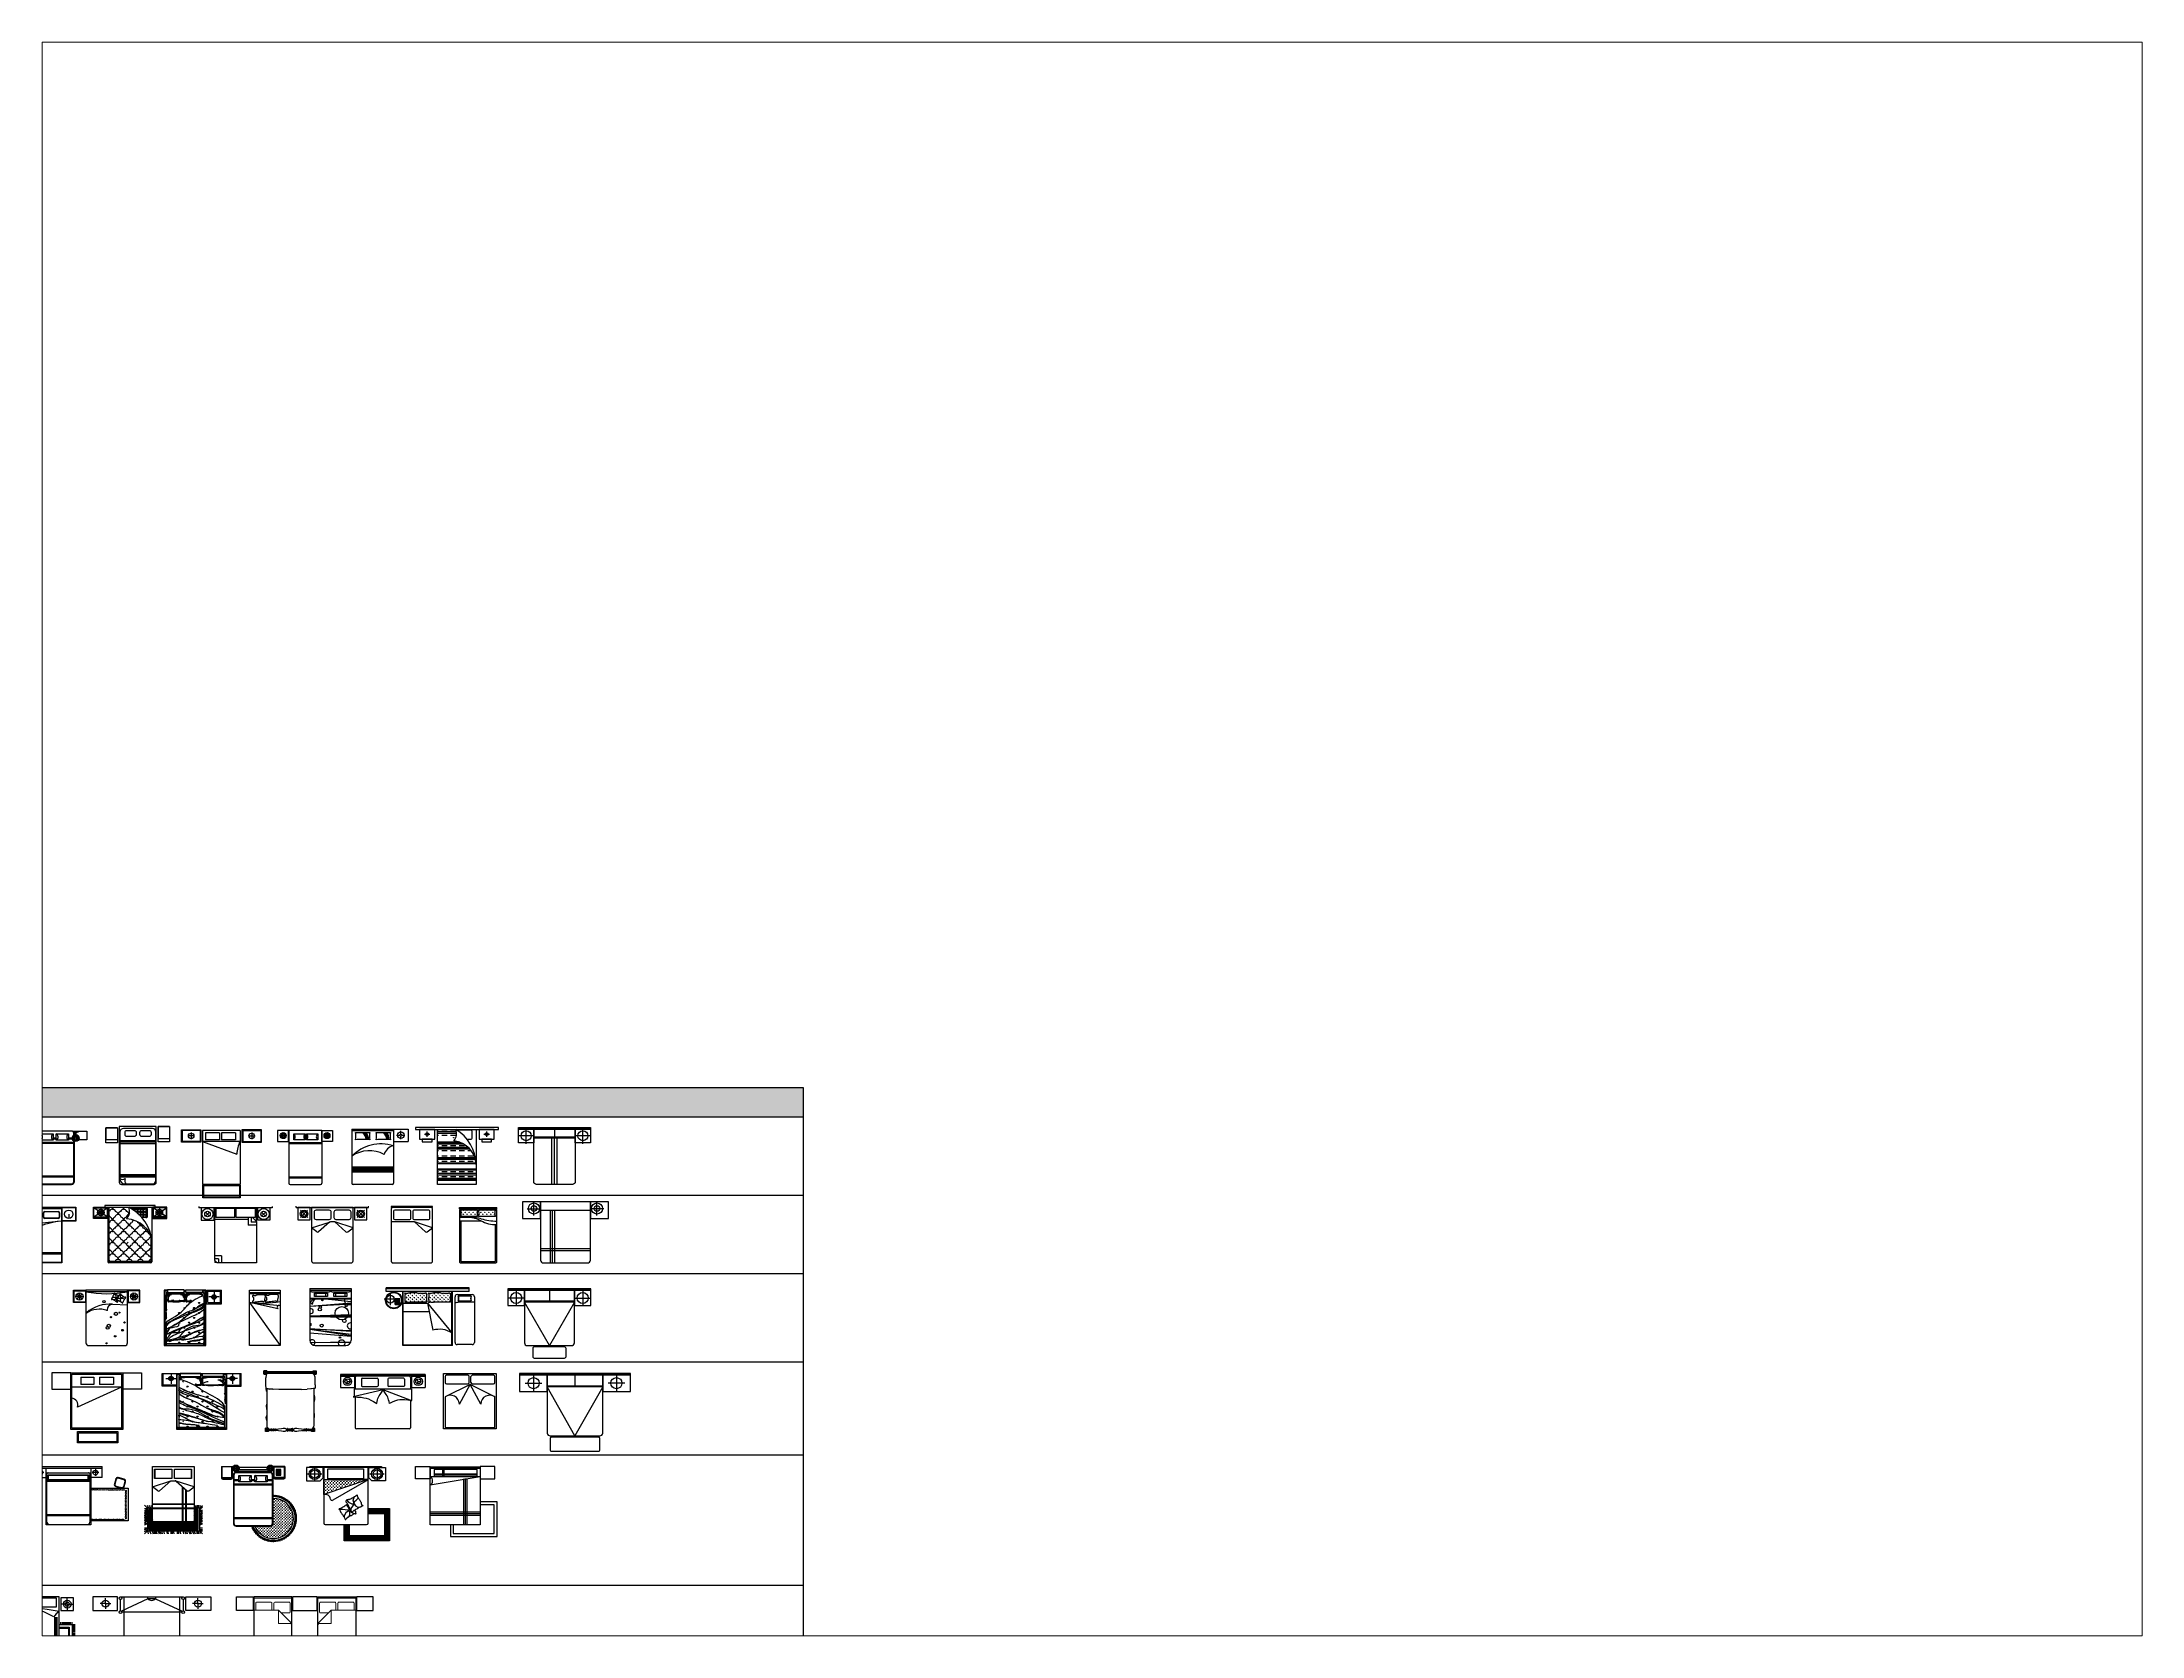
# Paper-space layout 'Presentación2' of a CAD drawing. Header units: millimetres. Extents: x 26 to 231, y 20 to 176.
# The model-space entities are those that its viewports show. They can reach past a viewport. Long polylines and large blocks are cut down to what shows.
import ezdxf

# ---------------------------------------------------------------- set-up
doc = ezdxf.new("R2010")
doc.units = ezdxf.units.MM
doc.linetypes.add('ACAD_ISO03W100', pattern=[30, 12, -18])
doc.layers.add('www.cad-blocks.net', color=7, linetype='Continuous')
doc.styles.add('163', font='SimSun.ttf', dxfattribs={"width": 0.99})
doc.styles.get("Standard").update_dxf_attribs({"font": 'arial.ttf'})

# ---------------------------------------------------------------- blocks, each defined once
blk = doc.blocks.new('A$C1D9C533D')
for p, q in [((1.768, 1.926), (0, 1.926)), ((0.47, 1.552), (0.47, 0.105)), ((1.854, 0.105), (1.854, 1.57)), ((1.873, 0.105), (1.873, 1.56)), ((0.575, 0.019), (1.768, 0.019)), ((0.575, 0), (1.768, 0))]:
    blk.add_line(p, q)
at = {"linetype": 'Continuous'}
for p, q in [((0, 1.608), (0, 1.926)), ((0.442, 1.608), (0, 1.608)), ((0.267, 1.854), (0.104, 1.854)), ((0.104, 1.854), (0.104, 1.643)), ((0.104, 1.643), (0.267, 1.643)), ((0.191, 1.681), (0.119, 1.681)), ((0.119, 1.681), (0.119, 1.659)), ((0.119, 1.659), (0.191, 1.659)), ((0.134, 1.707), (0.121, 1.707)), ((0.121, 1.707), (0.121, 1.703)), ((0.121, 1.703), (0.134, 1.703)), ((0.134, 1.697), (0.121, 1.697)), ((0.121, 1.697), (0.121, 1.693)), ((0.121, 1.693), (0.134, 1.693)), ((0.144, 1.824), (0.124, 1.824)), ((0.124, 1.824), (0.124, 1.82)), ((0.124, 1.82), (0.144, 1.82)), ((0.138, 1.792), (0.124, 1.792)), ((0.124, 1.792), (0.124, 1.78)), ((0.124, 1.78), (0.138, 1.78)), ((0.138, 1.777), (0.124, 1.777)), ((0.124, 1.777), (0.124, 1.766)), ((0.124, 1.766), (0.138, 1.766)), ((0.138, 1.762), (0.124, 1.762)), ((0.124, 1.762), (0.124, 1.751)), ((0.124, 1.751), (0.138, 1.751)), ((0.138, 1.748), (0.124, 1.748)), ((0.124, 1.748), (0.124, 1.736)), ((0.124, 1.736), (0.138, 1.736)), ((0.134, 1.703), (0.134, 1.707)), ((0.134, 1.693), (0.134, 1.697)), ((0.138, 1.78), (0.138, 1.792)), ((0.138, 1.766), (0.138, 1.777)), ((0.138, 1.751), (0.138, 1.762)), ((0.138, 1.736), (0.138, 1.748)), ((0.152, 1.707), (0.139, 1.707)), ((0.139, 1.707), (0.139, 1.703)), ((0.139, 1.703), (0.152, 1.703)), ((0.152, 1.697), (0.139, 1.697)), ((0.139, 1.697), (0.139, 1.693)), ((0.139, 1.693), (0.152, 1.693)), ((0.144, 1.82), (0.144, 1.824)), ((0.167, 1.824), (0.147, 1.824)), ((0.147, 1.824), (0.147, 1.82)), ((0.147, 1.82), (0.167, 1.82)), ((0.161, 1.792), (0.147, 1.792)), ((0.147, 1.792), (0.147, 1.78)), ((0.147, 1.78), (0.161, 1.78)), ((0.161, 1.777), (0.147, 1.777)), ((0.147, 1.777), (0.147, 1.766)), ((0.147, 1.766), (0.161, 1.766)), ((0.161, 1.762), (0.147, 1.762)), ((0.147, 1.762), (0.147, 1.751)), ((0.147, 1.751), (0.161, 1.751)), ((0.161, 1.748), (0.147, 1.748)), ((0.147, 1.748), (0.147, 1.736)), ((0.147, 1.736), (0.161, 1.736)), ((0.152, 1.703), (0.152, 1.707)), ((0.152, 1.693), (0.152, 1.697)), ((0.17, 1.707), (0.158, 1.707)), ((0.158, 1.707), (0.158, 1.703)), ((0.158, 1.703), (0.17, 1.703)), ((0.17, 1.697), (0.158, 1.697)), ((0.158, 1.697), (0.158, 1.693)), ((0.158, 1.693), (0.17, 1.693)), ((0.161, 1.78), (0.161, 1.792)), ((0.161, 1.766), (0.161, 1.777)), ((0.161, 1.751), (0.161, 1.762)), ((0.161, 1.736), (0.161, 1.748)), ((0.167, 1.82), (0.167, 1.824)), ((0.189, 1.824), (0.169, 1.824)), ((0.169, 1.824), (0.169, 1.82)), ((0.169, 1.82), (0.189, 1.82)), ((0.184, 1.792), (0.17, 1.792)), ((0.17, 1.792), (0.17, 1.78)), ((0.17, 1.78), (0.184, 1.78)), ((0.184, 1.777), (0.17, 1.777)), ((0.17, 1.777), (0.17, 1.766)), ((0.17, 1.766), (0.184, 1.766)), ((0.184, 1.762), (0.17, 1.762)), ((0.17, 1.762), (0.17, 1.751)), ((0.17, 1.751), (0.184, 1.751)), ((0.184, 1.748), (0.17, 1.748)), ((0.17, 1.748), (0.17, 1.736)), ((0.17, 1.736), (0.184, 1.736)), ((0.17, 1.703), (0.17, 1.707)), ((0.17, 1.693), (0.17, 1.697)), ((0.189, 1.707), (0.176, 1.707)), ((0.176, 1.707), (0.176, 1.703)), ((0.176, 1.703), (0.189, 1.703)), ((0.189, 1.697), (0.176, 1.697)), ((0.176, 1.697), (0.176, 1.693)), ((0.176, 1.693), (0.189, 1.693)), ((0.184, 1.78), (0.184, 1.792)), ((0.184, 1.766), (0.184, 1.777)), ((0.184, 1.751), (0.184, 1.762)), ((0.184, 1.736), (0.184, 1.748)), ((0.189, 1.82), (0.189, 1.824)), ((0.189, 1.703), (0.189, 1.707)), ((0.189, 1.693), (0.189, 1.697)), ((0.191, 1.659), (0.191, 1.681)), ((0.253, 1.839), (0.2, 1.839)), ((0.2, 1.839), (0.2, 1.792)), ((0.2, 1.839), (0.208, 1.82)), ((0.203, 1.781), (0.2, 1.792)), ((0.2, 1.699), (0.203, 1.71)), ((0.2, 1.699), (0.2, 1.655)), ((0.208, 1.671), (0.2, 1.656)), ((0.2, 1.656), (0.253, 1.656)), ((0.203, 1.71), (0.203, 1.781)), ((0.246, 1.82), (0.208, 1.82)), ((0.208, 1.82), (0.208, 1.671)), ((0.208, 1.82), (0.246, 1.82)), ((0.246, 1.779), (0.208, 1.779)), ((0.208, 1.711), (0.246, 1.711)), ((0.208, 1.671), (0.246, 1.671)), ((0.208, 1.671), (0.246, 1.671)), ((0.246, 1.82), (0.253, 1.839)), ((0.246, 1.671), (0.246, 1.82)), ((0.253, 1.656), (0.246, 1.671)), ((0.251, 1.783), (0.253, 1.792)), ((0.251, 1.71), (0.251, 1.783)), ((0.253, 1.699), (0.251, 1.71)), ((0.253, 1.792), (0.253, 1.839)), ((0.253, 1.656), (0.253, 1.699)), ((0.267, 1.643), (0.267, 1.854)), ((0.326, 1.695), (0.373, 1.687)), ((0.327, 1.647), (0.373, 1.657)), ((0.331, 1.699), (0.331, 1.721)), ((0.344, 1.74), (0.384, 1.714)), ((0.346, 1.603), (0.385, 1.63)), ((0.359, 1.905), (0.532, 1.905)), ((0.359, 1.88), (0.359, 1.905)), ((0.532, 1.88), (0.359, 1.88)), ((0.377, 1.774), (0.404, 1.735)), ((0.381, 1.57), (0.406, 1.61)), ((0.397, 1.88), (0.497, 1.88)), ((0.397, 1.868), (0.397, 1.88)), ((0.497, 1.868), (0.397, 1.868)), ((0.421, 1.793), (0.431, 1.747)), ((0.425, 1.552), (0.434, 1.599)), ((0.434, 1.795), (0.434, 1.868)), ((0.442, 1.55), (0.442, 1.608)), ((0.454, 1.868), (0.454, 1.796)), ((0.469, 1.794), (0.461, 1.748)), ((0.463, 1.868), (0.463, 1.795)), ((0.473, 1.553), (0.463, 1.599)), ((0.463, 1.551), (0.463, 1.495)), ((0.47, 1.84), (0.47, 1.794)), ((0.514, 1.776), (0.488, 1.737)), ((0.49, 1.84), (0.49, 1.789)), ((0.517, 1.572), (0.49, 1.611)), ((0.49, 1.558), (0.49, 0.105)), ((0.49, 1.522), (1.854, 1.522)), ((0.497, 1.88), (0.497, 1.868)), ((0.548, 1.743), (0.51, 1.716)), ((0.551, 1.607), (0.511, 1.632)), ((0.567, 1.699), (0.521, 1.689)), ((0.568, 1.651), (0.522, 1.66)), ((0.532, 1.905), (0.532, 1.88)), ((0.568, 1.65), (0.669, 1.65)), ((0.57, 1.686), (0.669, 1.686)), ((0.57, 1.668), (0.669, 1.668)), ((0.669, 1.823), (1.109, 1.823)), ((0.669, 1.601), (0.669, 1.823)), ((1.109, 1.601), (0.669, 1.601)), ((1.109, 1.823), (1.109, 1.601)), ((1.109, 1.686), (1.22, 1.686)), ((1.109, 1.668), (1.22, 1.668)), ((1.109, 1.65), (1.22, 1.65)), ((1.22, 1.823), (1.66, 1.823)), ((1.22, 1.601), (1.22, 1.823)), ((1.66, 1.601), (1.22, 1.601)), ((1.66, 1.823), (1.66, 1.601)), ((1.66, 1.686), (1.798, 1.686)), ((1.66, 1.668), (1.798, 1.668)), ((1.66, 1.65), (1.8, 1.65)), ((1.8, 1.695), (1.846, 1.687)), ((1.801, 1.647), (1.847, 1.657)), ((1.804, 1.926), (2.318, 1.926)), ((1.804, 1.699), (1.804, 1.721)), ((1.817, 1.74), (1.857, 1.714)), ((1.82, 1.603), (1.858, 1.63)), ((1.832, 1.905), (2.005, 1.905)), ((1.832, 1.88), (1.832, 1.905)), ((2.005, 1.88), (1.832, 1.88)), ((1.851, 1.774), (1.878, 1.735)), ((1.854, 1.776), (1.854, 1.84)), ((1.854, 1.57), (1.88, 1.61)), ((1.871, 1.88), (1.971, 1.88)), ((1.871, 1.868), (1.871, 1.88)), ((1.971, 1.868), (1.871, 1.868)), ((1.873, 1.787), (1.873, 1.84)), ((1.878, 1.788), (1.878, 1.868)), ((1.895, 1.793), (1.905, 1.747)), ((1.896, 1.905), (1.896, 1.906)), ((1.896, 1.794), (1.896, 1.868)), ((1.899, 1.552), (1.907, 1.599)), ((1.907, 1.795), (1.907, 1.868)), ((1.928, 1.868), (1.928, 1.796)), ((1.943, 1.794), (1.934, 1.748)), ((1.947, 1.553), (1.937, 1.599)), ((1.987, 1.776), (1.962, 1.737)), ((1.991, 1.572), (1.964, 1.611)), ((1.971, 1.88), (1.971, 1.868)), ((2.022, 1.743), (1.983, 1.716)), ((2.024, 1.607), (1.984, 1.632)), ((2.041, 1.699), (1.995, 1.689)), ((2.042, 1.651), (1.995, 1.66)), ((2.005, 1.905), (2.005, 1.88)), ((2.318, 1.613), (2.028, 1.613)), ((2.318, 1.926), (2.318, 1.64)), ((2.318, 1.926), (2.318, 1.613)), ((0.49, 1.504), (1.854, 1.504)), ((0.49, 1.486), (1.854, 1.486)), ((0.49, 0.304), (1.854, 0.304)), ((0.49, 0.286), (1.854, 0.286)), ((0.49, 0.268), (1.854, 0.268))]:
    blk.add_line(p, q, dxfattribs=at)
for centre, radius in [((0.447, 1.673), 0.123), ((0.447, 1.673), 0.0757), ((0.447, 1.673), 0.0711), ((0.447, 1.673), 0.0341), ((1.921, 1.673), 0.123), ((1.921, 1.673), 0.0757), ((1.921, 1.673), 0.0711), ((1.921, 1.673), 0.0341)]:
    blk.add_circle(centre, radius, dxfattribs=at)
for centre, radius, start, end in [((0.575, 1.84), 0.105, 164.85208, 180), ((0.575, 1.84), 0.0859, 161.34294, 180), ((0.575, 1.84), 0.0859, 152.60279, 155.28783), ((0.587, 1.712), 0.138, 306.59595, 53.40405), ((1.169, 1.712), 0.126, 118.46186, 241.53814), ((1.158, 1.711), 0.129, 303.40233, 61.02638), ((1.736, 1.712), 0.135, 124.50267, 235.49733), ((1.768, 1.84), 0.0859, 42.0014, 90), ((1.768, 1.84), 0.0859, 0, 27.39721), ((1.768, 1.84), 0.105, 0, 22.07858)]:
    blk.add_arc(centre, radius, start, end, dxfattribs=at)
for centre, radius, start, end in [((0.575, 0.105), 0.105, 180, 270), ((0.575, 0.105), 0.0859, 180, 270), ((1.768, 0.105), 0.105, 270, 0), ((1.768, 0.105), 0.0859, 270, 0)]:
    blk.add_arc(centre, radius, start, end)
blk = doc.blocks.new('A$C4AB4758D')
at = {"linetype": 'Continuous'}
for p, q in [((0.426, 2.038), (0, 2.038)), ((0, 2.038), (0.429, 2.038)), ((0, 2.038), (0, 1.627)), ((0, 1.503), (0, 2.038)), ((0, 1.627), (0.429, 1.627)), ((0.429, 2.038), (0.429, 1.503)), ((0.489, 2.09), (0.489, 0.082)), ((1.827, 2.09), (0.489, 2.09)), ((0.513, 1.886), (0.513, 0.194)), ((0.513, 1.581), (1.813, 1.581)), ((0.513, 1.531), (1.813, 1.531)), ((1.685, 2.015), (0.642, 2.015)), ((0.687, 1.867), (0.687, 1.811)), ((1.041, 1.939), (0.759, 1.939)), ((0.759, 1.738), (1.041, 1.738)), ((1.113, 1.811), (1.113, 1.867)), ((1.226, 1.867), (1.226, 1.811)), ((1.58, 1.939), (1.298, 1.939)), ((1.298, 1.738), (1.58, 1.738)), ((1.652, 1.811), (1.652, 1.867)), ((1.813, 0.144), (1.813, 1.886)), ((1.827, 0.082), (1.827, 2.09)), ((2.304, 2.086), (1.894, 2.086)), ((1.894, 2.086), (2.307, 2.086)), ((1.894, 2.086), (1.894, 1.659)), ((1.894, 1.533), (1.894, 2.086)), ((1.894, 1.659), (2.307, 1.659)), ((2.307, 1.533), (1.894, 1.533)), ((2.307, 2.086), (2.307, 1.533)), ((0.429, 1.503), (0, 1.503)), ((0.513, 1.472), (1.813, 1.472)), ((0.513, 0.36), (1.813, 0.36)), ((0.513, 0.321), (1.813, 0.321)), ((0.513, 0.27), (1.813, 0.27)), ((0.693, 0.015), (1.685, 0.015)), ((0.571, 0), (1.746, 0))]:
    blk.add_line(p, q, dxfattribs=at)
for centre, radius, start, end in [((0.642, 1.886), 0.129, 90, 180), ((0.759, 1.867), 0.0723, 90, 180), ((0.759, 1.811), 0.0723, 180, 270), ((1.041, 1.867), 0.0723, 0, 90), ((1.041, 1.811), 0.0723, 270, 0), ((1.298, 1.867), 0.0723, 90, 180), ((1.298, 1.811), 0.0723, 180, 270), ((1.58, 1.867), 0.0723, 0, 90), ((1.58, 1.811), 0.0723, 270, 0), ((1.685, 1.886), 0.129, 0, 90), ((0.571, 0.082), 0.0816, 180, 270), ((0.609, 0.359), 0.177, 237.52255, 301.17051), ((0.693, 0.194), 0.179, 180, 270), ((0.896, 0.134), 0.209, 159.47104, 214.45044), ((1.685, 0.144), 0.129, 270, 0), ((1.746, 0.082), 0.0816, 270, 0)]:
    blk.add_arc(centre, radius, start, end, dxfattribs=at)
blk = doc.blocks.new('A$C40EB42FC')
at = {"linetype": 'Continuous'}
for p, q in [((0, 2.008), (0, 2.458)), ((0, 2.458), (0.7, 2.458)), ((0.675, 2.433), (0.025, 2.433)), ((0.025, 2.433), (0.025, 2.033)), ((0.35, 2.353), (0.35, 2.113)), ((0.675, 2.433), (0.675, 2.033)), ((0.7, 2.458), (0.7, 2.008)), ((0.766, 2.432), (0.766, 0.482)), ((2.116, 2.432), (0.766, 2.432)), ((1.373, 2.338), (0.873, 2.338)), ((0.873, 2.338), (0.873, 2.088)), ((1.373, 2.338), (1.373, 2.088)), ((1.95, 2.338), (1.45, 2.338)), ((1.45, 2.338), (1.45, 2.088)), ((1.95, 2.338), (1.95, 2.088)), ((2.116, 2.432), (2.116, 0.482)), ((2.887, 2.458), (2.187, 2.458)), ((2.187, 2.458), (2.187, 2.008)), ((2.212, 2.433), (2.862, 2.433)), ((2.212, 2.433), (2.212, 2.033)), ((2.537, 2.353), (2.537, 2.113)), ((2.862, 2.433), (2.862, 2.033)), ((2.887, 2.008), (2.887, 2.458)), ((0.7, 2.008), (0, 2.008)), ((0.675, 2.033), (0.025, 2.033)), ((0.47, 2.233), (0.23, 2.233)), ((2.116, 2.032), (0.766, 2.032)), ((0.766, 2.032), (2.004, 1.573)), ((1.373, 2.088), (0.873, 2.088)), ((1.95, 2.088), (1.45, 2.088)), ((2.187, 2.008), (2.887, 2.008)), ((2.212, 2.033), (2.862, 2.033)), ((2.417, 2.233), (2.657, 2.233)), ((2.116, 0.482), (0.766, 0.482)), ((0.774, 0.45), (2.124, 0.45)), ((0.774, 0), (0.774, 0.45)), ((2.124, 0), (0.774, 0)), ((2.099, 0.425), (0.799, 0.425)), ((0.799, 0.425), (0.799, 0.025)), ((2.099, 0.025), (0.799, 0.025)), ((2.099, 0.425), (2.099, 0.025)), ((2.124, 0.45), (2.124, 0))]:
    blk.add_line(p, q, dxfattribs=at)
for centre in [(0.35, 2.233), (2.537, 2.233)]:
    blk.add_circle(centre, 0.1, dxfattribs=at)
blk.add_arc((2.962, 1.584), 0.957, 152.0735, 180.62259, dxfattribs=at)
blk = doc.blocks.new('A$C4ACC5314')
at = {"linetype": 'Continuous'}
for p, q in [((0, 1.951), (0, 1.552)), ((0.388, 1.951), (0, 1.951)), ((0, 1.552), (0.388, 1.552)), ((0.096, 1.741), (0.137, 1.749)), ((0.097, 1.783), (0.137, 1.775)), ((0.112, 1.702), (0.146, 1.725)), ((0.114, 1.822), (0.148, 1.798)), ((0.141, 1.672), (0.164, 1.706)), ((0.144, 1.851), (0.166, 1.816)), ((0.179, 1.656), (0.188, 1.696)), ((0.183, 1.866), (0.19, 1.826)), ((0.221, 1.655), (0.214, 1.695)), ((0.225, 1.866), (0.216, 1.825)), ((0.26, 1.67), (0.238, 1.705)), ((0.263, 1.849), (0.24, 1.815)), ((0.291, 1.699), (0.257, 1.723)), ((0.292, 1.819), (0.258, 1.797)), ((0.308, 1.78), (0.267, 1.773)), ((0.307, 1.738), (0.267, 1.747)), ((1.598, 1.951), (0.388, 1.951)), ((0.388, 1.552), (0.388, 1.951)), ((0.402, 1.951), (0.402, 0.05)), ((0.587, 1.822), (0.999, 1.822)), ((0.587, 1.608), (0.587, 1.822)), ((0.999, 1.608), (0.587, 1.608)), ((0.999, 1.822), (0.999, 1.608)), ((1.04, 1.822), (1.452, 1.822)), ((1.04, 1.608), (1.04, 1.822)), ((1.452, 1.608), (1.04, 1.608)), ((1.452, 1.822), (1.452, 1.608)), ((1.598, 1.951), (1.598, 0.05)), ((1.598, 1.951), (1.987, 1.951)), ((1.598, 1.552), (1.598, 1.951)), ((1.987, 1.552), (1.598, 1.552)), ((1.679, 1.78), (1.719, 1.773)), ((1.679, 1.738), (1.72, 1.747)), ((1.694, 1.819), (1.729, 1.797)), ((1.696, 1.699), (1.73, 1.723)), ((1.723, 1.849), (1.747, 1.815)), ((1.726, 1.67), (1.748, 1.705)), ((1.762, 1.866), (1.77, 1.825)), ((1.765, 1.655), (1.772, 1.695)), ((1.804, 1.866), (1.796, 1.826)), ((1.807, 1.656), (1.798, 1.696)), ((1.843, 1.851), (1.82, 1.816)), ((1.846, 1.672), (1.822, 1.706)), ((1.873, 1.822), (1.839, 1.798)), ((1.875, 1.702), (1.84, 1.725)), ((1.889, 1.783), (1.849, 1.775)), ((1.89, 1.741), (1.85, 1.749)), ((1.987, 1.951), (1.987, 1.552)), ((1.598, 1.504), (0.402, 1.504)), ((1.598, 1.485), (0.402, 1.485)), ((1.598, 1.464), (0.402, 1.464)), ((1.598, 0.267), (0.402, 0.267)), ((1.598, 0.246), (0.402, 0.246)), ((1.598, 0.227), (0.402, 0.227)), ((0.452, 0), (1.548, 0))]:
    blk.add_line(p, q, dxfattribs=at)
for centre, radius in [((0.202, 1.761), 0.107), ((0.202, 1.761), 0.0663), ((0.202, 1.761), 0.0622), ((0.202, 1.761), 0.0298), ((1.784, 1.761), 0.107), ((1.784, 1.761), 0.0663), ((1.784, 1.761), 0.0622), ((1.784, 1.761), 0.0298)]:
    blk.add_circle(centre, radius, dxfattribs=at)
for centre, radius, start, end in [((0.496, 1.715), 0.14, 310.23268, 49.76732), ((1.073, 1.715), 0.13, 124.75076, 235.24924), ((0.949, 1.715), 0.14, 310.23268, 49.76732), ((1.526, 1.715), 0.13, 124.75076, 235.24924), ((0.452, 0.05), 0.05, 180, 270), ((1.548, 0.05), 0.05, 270, 0)]:
    blk.add_arc(centre, radius, start, end, dxfattribs=at)
blk = doc.blocks.new('A$C50CC761E')
for p, q in [((0, 2), (0, 0.04)), ((0, 2), (1.5, 2)), ((0, 1.96), (1.5, 1.96)), ((0, 1.95), (1.5, 1.95)), ((1.5, 2), (1.5, 0.04)), ((0, 0.63), (1.5, 0.63)), ((0, 0.6), (1.5, 0.6)), ((0, 0.57), (1.5, 0.57)), ((0, 0.54), (1.5, 0.54)), ((0, 0.51), (1.5, 0.51)), ((0, 0.48), (1.5, 0.48)), ((0, 0.45), (1.5, 0.45)), ((1.46, 0), (0.04, 0))]:
    blk.add_line(p, q)
at = {"ltscale": 250}
for p, q in [((1.5, 2), (2.03, 2)), ((1.5, 1.55), (2.03, 1.55)), ((1.613, 1.78), (1.725, 1.78)), ((1.763, 1.818), (1.763, 1.93)), ((1.763, 1.63), (1.763, 1.741)), ((1.801, 1.78), (1.913, 1.78)), ((2.03, 2), (2.03, 1.55))]:
    blk.add_line(p, q, dxfattribs=at)
for radius in [0.12, 0.0381]:
    blk.add_circle((1.763, 1.78), radius, dxfattribs=at)
for centre, radius, start, end in [((0.389, 5.158), 3.29, 265.45008, 274.54992), ((-0.416, 1.744), 0.561, 346.14997, 13.85003), ((0.389, -0.413), 2.04, 82.6483, 97.3517), ((0.132, 1.592), 0.379, 4.77078, 46.8165), ((0.132, 1.592), 0.409, 4.13729, 42.56142), ((0.132, 1.592), 0.439, 3.53183, 39.18736), ((0.132, 1.592), 0.469, 2.94893, 36.43206), ((1.132, 1.744), 0.5, 164.44676, 195.55324), ((1.136, 5.158), 3.29, 265.45008, 274.54992), ((0.331, 1.744), 0.561, 346.14997, 13.85003), ((1.136, -0.413), 2.04, 82.6483, 97.3517), ((0.878, 1.592), 0.379, 4.77078, 46.8165), ((0.878, 1.592), 0.409, 4.13729, 42.56142), ((0.878, 1.592), 0.439, 3.53183, 39.18736), ((0.878, 1.592), 0.469, 2.94893, 36.43206), ((1.879, 1.744), 0.5, 164.44676, 195.55324), ((1.057, -0.027), 1.488, 72.68979, 135.2822), ((0.632, 0.085), 1.129, 62.17241, 124.02955), ((1.604, 0.936), 0.469, 102.85148, 161.76896), ((0.04, 0.04), 0.04, 180, 270), ((1.46, 0.04), 0.04, 270, 0)]:
    blk.add_arc(centre, radius, start, end)
blk = doc.blocks.new('A$C58A03583')
at = {"linetype": 'ByBlock', "lineweight": -2}
for p, q in [((3, 2.05), (0, 2.05)), ((0, 2.05), (0, 1.988)), ((0, 1.988), (3, 1.988)), ((0.7, 1.988), (0.15, 1.988)), ((0.15, 1.988), (0.15, 1.638)), ((0.15, 1.638), (0.7, 1.638)), ((0.6, 1.638), (0.25, 1.638)), ((0.25, 1.638), (0.25, 1.538)), ((0.25, 1.538), (0.6, 1.538)), ((0.325, 1.813), (0.525, 1.813)), ((0.425, 1.713), (0.425, 1.913)), ((0.6, 1.538), (0.6, 1.638)), ((0.7, 1.638), (0.7, 1.988)), ((0.8, 0), (0.8, 1.988)), ((0.834, 1.958), (0.8, 1.958)), ((1.485, 1.895), (0.8, 1.895)), ((1.489, 1.833), (0.8, 1.833)), ((0.834, 1.77), (0.8, 1.77)), ((1.609, 1.52), (0.8, 1.52)), ((1.146, 1.958), (0.959, 1.958)), ((1.146, 1.77), (0.959, 1.77)), ((1.459, 1.958), (1.271, 1.958)), ((1.459, 1.77), (1.271, 1.77)), ((2.01, 1.953), (1.512, 1.953)), ((1.862, 1.632), (2.01, 1.632)), ((2.05, 1.672), (2.05, 1.913)), ((2.2, 1.99), (2.2, 0)), ((2.85, 1.988), (2.3, 1.988)), ((2.3, 1.988), (2.3, 1.638)), ((2.3, 1.638), (2.85, 1.638)), ((2.75, 1.638), (2.4, 1.638)), ((2.4, 1.638), (2.4, 1.538)), ((2.4, 1.538), (2.75, 1.538)), ((2.475, 1.813), (2.675, 1.813)), ((2.575, 1.713), (2.575, 1.913)), ((2.75, 1.538), (2.75, 1.638)), ((2.85, 1.638), (2.85, 1.988)), ((3, 1.988), (3, 2.05)), ((1.682, 1.489), (0.8, 1.489)), ((1.741, 1.458), (0.8, 1.458)), ((0.834, 1.395), (0.8, 1.395)), ((1.911, 1.333), (0.8, 1.333)), ((1.942, 1.301), (0.8, 1.301)), ((1.971, 1.27), (0.8, 1.27)), ((0.834, 1.208), (0.8, 1.208)), ((0.834, 1.02), (0.8, 1.02)), ((2.153, 0.958), (0.8, 0.958)), ((2.163, 0.926), (0.8, 0.926)), ((2.172, 0.895), (0.8, 0.895)), ((0.834, 0.833), (0.8, 0.833)), ((2.195, 0.77), (0.8, 0.77)), ((1.146, 1.395), (0.959, 1.395)), ((1.146, 1.208), (0.959, 1.208)), ((1.146, 1.02), (0.959, 1.02)), ((1.146, 0.833), (0.959, 0.833)), ((1.459, 1.395), (1.271, 1.395)), ((1.459, 1.208), (1.271, 1.208)), ((1.459, 1.02), (1.271, 1.02)), ((1.459, 0.833), (1.271, 0.833)), ((1.771, 1.395), (1.584, 1.395)), ((1.771, 1.208), (1.584, 1.208)), ((1.771, 1.02), (1.584, 1.02)), ((1.771, 0.833), (1.584, 0.833)), ((2.022, 1.208), (1.896, 1.208)), ((2.084, 1.02), (1.896, 1.02)), ((2.084, 0.833), (1.896, 0.833)), ((2.199, 0.739), (0.8, 0.739)), ((2.2, 0.551), (0.8, 0.551)), ((2.2, 0.52), (0.8, 0.52)), ((0.834, 0.458), (0.8, 0.458)), ((2.2, 0.395), (0.8, 0.395)), ((2.2, 0.333), (0.8, 0.333)), ((0.834, 0.27), (0.8, 0.27)), ((2.2, 0.208), (0.8, 0.208)), ((2.2, 0.176), (0.8, 0.176)), ((2.2, 0.145), (0.8, 0.145)), ((2.2, 0), (0.8, 0)), ((1.146, 0.458), (0.959, 0.458)), ((1.146, 0.27), (0.959, 0.27)), ((1.459, 0.458), (1.271, 0.458)), ((1.459, 0.27), (1.271, 0.27)), ((1.771, 0.458), (1.584, 0.458)), ((1.771, 0.27), (1.584, 0.27)), ((2.084, 0.458), (1.896, 0.458)), ((2.084, 0.27), (1.896, 0.27))]:
    blk.add_line(p, q, dxfattribs=at)
for p, q in [((1.374, 1.691), (1.383, 1.691)), ((1.374, 1.687), (1.374, 1.691)), ((1.374, 1.687), (1.374, 1.691)), ((1.374, 1.691), (1.382, 1.691)), ((1.374, 1.689), (1.382, 1.689)), ((1.383, 1.687), (1.374, 1.687)), ((1.382, 1.687), (1.374, 1.687)), ((1.382, 1.691), (1.382, 1.687)), ((1.383, 1.691), (1.383, 1.687))]:
    blk.add_line(p, q)
for centre in [(0.425, 1.813), (2.575, 1.813)]:
    blk.add_circle(centre, 0.05, dxfattribs=at)
for centre, radius, start, end in [((1.087, 1.835), 0.402, 319.28142, 22.31772), ((1.285, 0.662), 0.917, 3.55674, 83.27246), ((0.649, 0.664), 1.552, 2.01301, 58.53566), ((2.01, 1.913), 0.04, 0, 90), ((2.01, 1.672), 0.04, 270, 0)]:
    blk.add_arc(centre, radius, start, end, dxfattribs=at)
at = {"style": '163', "width": 1}
for s, height, p in [('市场部：ivpmarket@service.netease.com  技术部：ivptech@service.netease.com', 0.000146, (1.374, 1.688)), ('园林景观在线     www.cylzx.com', 0.00029, (1.375, 1.689)), ('〓', 0.000256, (1.376, 1.69)), ('中国园林专业人士的网络交流平台', 0.000235, (1.376, 1.689)), ('编辑部：ivpinfo@service.netease.com', 0.000209, (1.376, 1.688)), ('网易 NetEase', 0.000409, (1.377, 1.69)), ('〓', 0.000256, (1.38, 1.69))]:
    blk.add_text(s, height=height, dxfattribs=at).set_placement(p)
blk = doc.blocks.new('A$C5C474643')
at = {"linetype": 'ByBlock'}
for p, q in [((0, 2.378), (1.794, 2.378)), ((0, 2.309), (0, 2.378)), ((0, 2.309), (1.794, 2.309)), ((1.794, 2.309), (1.794, 2.378)), ((0, 0.446), (0, 2.24)), ((0.069, 2.218), (0.069, 1.986)), ((0.783, 2.263), (0.114, 2.263)), ((0.114, 1.941), (0.783, 1.941)), ((0.529, 1.711), (1.794, 1.711)), ((0.828, 1.986), (0.828, 2.218)), ((0.897, 1.895), (1.794, 1.895)), ((0.966, 2.218), (0.966, 1.986)), ((1.68, 2.263), (1.011, 2.263)), ((1.011, 1.941), (1.68, 1.941)), ((1.725, 1.986), (1.725, 2.218)), ((1.794, 2.24), (1.794, 0.446)), ((1.725, 0.377), (0.069, 0.377))]:
    blk.add_line(p, q, dxfattribs=at)
for p, q in [((0.167, 0.045), (0.167, 0.263)), ((0.212, 0.308), (1.582, 0.308)), ((1.627, 0.263), (1.627, 0.045)), ((1.582, 0), (0.212, 0))]:
    blk.add_line(p, q)
for centre, radius, start, end in [((0.069, 2.24), 0.069, 90, 180), ((1.725, 2.24), 0.069, 0, 90), ((-0.125, 3.841), 2.122, 273.36646, 289.2534), ((0.035, 2.361), 0.813, 267.56726, 309.54608), ((0.114, 2.218), 0.045, 90, 180), ((0.114, 1.986), 0.045, 180, 270), ((1.049, 1.051), 0.846, 92.53978, 126.04031), ((0.976, 0.52), 1.378, 93.30646, 106.94289), ((0.783, 2.218), 0.045, 0, 90), ((0.783, 1.986), 0.045, 270, 0), ((1.011, 2.218), 0.045, 90, 180), ((1.011, 1.986), 0.045, 180, 270), ((1.68, 2.218), 0.045, 0, 90), ((1.68, 1.986), 0.045, 270, 0), ((0.069, 0.446), 0.069, 180, 270), ((1.725, 0.446), 0.069, 270, 0)]:
    blk.add_arc(centre, radius, start, end, dxfattribs=at)
for centre, start, end in [((0.212, 0.263), 90, 180), ((0.212, 0.045), 180, 270), ((1.582, 0.263), 0, 90), ((1.582, 0.045), 270, 0)]:
    blk.add_arc(centre, 0.045, start, end)
blk = doc.blocks.new('A$C1FB2205C')
for p, q in [((0, 2.527), (0, 1.944)), ((0.691, 2.527), (0, 2.527)), ((0.691, 0.487), (0.691, 2.527)), ((0.691, 2.527), (3.242, 2.527)), ((0.729, 2.015), (0.729, 2.479)), ((0.729, 2.479), (2.521, 2.479)), ((1.05, 2.379), (1.05, 2.115)), ((1.05, 2.379), (1.521, 2.379)), ((1.521, 2.379), (1.521, 2.115)), ((1.721, 2.379), (1.721, 2.115)), ((1.721, 2.379), (2.228, 2.379)), ((2.228, 2.379), (2.228, 2.115)), ((2.521, 2.479), (2.521, 2.015)), ((2.566, 2.527), (2.566, 0.487)), ((3.242, 2.528), (3.242, 1.944)), ((0, 1.944), (0.691, 1.944)), ((0.729, 0.528), (0.729, 2.015)), ((2.521, 2.015), (0.729, 2.015)), ((2.521, 2.015), (0.928, 1.291, -0.338)), ((1.521, 2.115), (1.05, 2.115)), ((2.228, 2.115), (1.721, 2.115)), ((2.521, 2.015), (2.521, 0.528)), ((3.242, 1.944), (2.566, 1.944)), ((2.566, 0.487), (0.691, 0.487)), ((2.564, 0.528), (0.729, 0.528)), ((0.933, 0), (0.933, 0.415)), ((0.933, 0.415), (2.394, 0.415)), ((2.394, 0), (0.933, 0)), ((0.971, 0.038), (0.971, 0.368)), ((0.971, 0.368), (2.356, 0.368)), ((2.356, 0.038), (0.971, 0.038)), ((2.356, 0.368), (2.356, 0.038)), ((2.394, 0.415), (2.394, 0))]:
    blk.add_line(p, q)
blk.add_arc((0.692, 1.37, -0.338), 0.249, 341.69696, 83.73835)
blk = doc.blocks.new('A$C0EA4476A')
at = {"linetype": 'ByBlock', "lineweight": -2}
for p, q in [((0, 2.008), (0, 1.508)), ((0.5, 2.008), (0, 2.008)), ((0.01, 1.998), (0.01, 1.518)), ((0.49, 1.998), (0.01, 1.998)), ((0.01, 1.518), (0.49, 1.518)), ((0.25, 1.758), (0.25, 1.608)), ((0.49, 1.518), (0.49, 1.998)), ((0.5, 2.008), (2, 2.008)), ((0.5, 0), (0.5, 2.008)), ((0.5, 1.508), (0.5, 2.008)), ((0.51, 1.998), (1.99, 1.998)), ((0.51, 0.01), (0.51, 1.998)), ((0.51, 1.968), (1.99, 1.968)), ((0.646, 1.65), (0.646, 1.81)), ((0.656, 1.65), (0.656, 1.81)), ((0.696, 1.86), (1.176, 1.86)), ((0.696, 1.85), (1.176, 1.85)), ((1.176, 1.61), (0.696, 1.61)), ((1.176, 1.6), (0.696, 1.6)), ((1.216, 1.81), (1.216, 1.65)), ((1.226, 1.81), (1.226, 1.65)), ((1.336, 1.65), (1.336, 1.81)), ((1.346, 1.65), (1.346, 1.81)), ((1.386, 1.86), (1.866, 1.86)), ((1.386, 1.85), (1.866, 1.85)), ((1.866, 1.61), (1.386, 1.61)), ((1.866, 1.6), (1.386, 1.6)), ((1.906, 1.81), (1.906, 1.65)), ((1.916, 1.81), (1.916, 1.65)), ((1.99, 1.998), (1.99, 0.01)), ((2, 2.008), (2, 0)), ((2, 2.008), (2.5, 2.008)), ((2, 1.508), (2, 2.008)), ((2.01, 1.998), (2.49, 1.998)), ((2.01, 1.518), (2.01, 1.998)), ((2.49, 1.518), (2.01, 1.518)), ((2.25, 1.758), (2.25, 1.608)), ((2.49, 1.998), (2.49, 1.518)), ((2.5, 2.008), (2.5, 1.508)), ((0, 1.508), (0.5, 1.508)), ((1.99, 1.508), (0.51, 1.349)), ((0.812, 1.153), (0.812, 0.01)), ((0.842, 1.169), (0.842, 0.01)), ((0.872, 1.184), (0.872, 0.01)), ((2.5, 1.508), (2, 1.508)), ((0.51, 0.377), (1.99, 0.377)), ((0.51, 0.35), (1.99, 0.35)), ((0.51, 0.322), (1.99, 0.322)), ((1.99, 0.01), (0.51, 0.01)), ((2, 0), (0.5, 0))]:
    blk.add_line(p, q, dxfattribs=at)
for centre in [(0.25, 1.758), (2.25, 1.758)]:
    blk.add_circle(centre, 0.15, dxfattribs=at)
for centre, radius, start, end in [((0.696, 1.81), 0.05, 90, 180), ((0.696, 1.65), 0.05, 180, 270), ((0.696, 1.81), 0.04, 90, 180), ((0.696, 1.65), 0.04, 180, 270), ((1.176, 1.81), 0.05, 0, 90), ((1.176, 1.81), 0.04, 0, 90), ((1.176, 1.65), 0.04, 270, 0), ((1.176, 1.65), 0.05, 270, 0), ((1.386, 1.81), 0.05, 90, 180), ((1.386, 1.65), 0.05, 180, 270), ((1.386, 1.81), 0.04, 90, 180), ((1.386, 1.65), 0.04, 180, 270), ((1.866, 1.81), 0.05, 0, 90), ((1.866, 1.81), 0.04, 0, 90), ((1.866, 1.65), 0.05, 270, 0), ((1.866, 1.65), 0.04, 270, 0), ((0.44, 0.952), 0.403, 28.46882, 79.95566), ((2.293, -1.636), 3.158, 95.51042, 118.33991)]:
    blk.add_arc(centre, radius, start, end, dxfattribs=at)
blk = doc.blocks.new('A$C1A706E3E')
blk.add_blockref('A$C0EA4476A', (0, 0))
blk = doc.blocks.new('A$C029D5C69')
for p, q in [((0, 1.606), (0, 2.007)), ((0, 2.007), (0.505, 2.007)), ((0.505, 1.606), (0, 1.606)), ((0.015, 1.621), (0.015, 1.992)), ((0.015, 1.992), (0.49, 1.992)), ((0.49, 1.621), (0.015, 1.621)), ((0.127, 1.819), (0.411, 1.819)), ((0.269, 1.961), (0.269, 1.676)), ((0.416, 2.069), (0.416, 2.007)), ((2.231, 2.069), (0.416, 2.069)), ((0.416, 2.007), (2.231, 2.007)), ((0.49, 1.992), (0.49, 1.621)), ((0.505, 2.007), (0.505, 1.606)), ((0.525, 0.035), (0.525, 2.007)), ((0.54, 0.05), (0.54, 2.007)), ((0.571, 0.08), (0.571, 2.007)), ((0.574, 1.853), (0.571, 1.851)), ((0.574, 1.853), (0.571, 1.851)), ((0.577, 1.694), (0.571, 1.7)), ((0.596, 1.896), (0.574, 1.853)), ((0.598, 1.652), (0.577, 1.694)), ((0.621, 1.921), (0.595, 1.896)), ((0.621, 1.518), (0.595, 1.492)), ((0.64, 1.63), (0.598, 1.652)), ((0.64, 1.63), (0.598, 1.652)), ((0.663, 1.942), (0.621, 1.921)), ((0.663, 1.942), (0.621, 1.921)), ((0.663, 1.539), (0.621, 1.518)), ((0.663, 1.539), (0.621, 1.518)), ((0.666, 1.605), (0.64, 1.631)), ((0.687, 1.942), (0.663, 1.942)), ((0.687, 1.539), (0.663, 1.539)), ((0.687, 1.563), (0.666, 1.605)), ((0.687, 1.966), (0.667, 2.007)), ((0.707, 2.007), (0.687, 1.966)), ((0.687, 1.942), (0.687, 1.966)), ((0.687, 1.942), (0.687, 1.966)), ((0.687, 1.942), (0.71, 1.942)), ((0.708, 1.605), (0.687, 1.563)), ((0.687, 1.539), (0.687, 1.563)), ((0.687, 1.539), (0.687, 1.563)), ((0.687, 1.539), (0.71, 1.539)), ((0.734, 1.631), (0.708, 1.605)), ((0.753, 1.921), (0.71, 1.942)), ((0.753, 1.921), (0.71, 1.942)), ((0.753, 1.518), (0.71, 1.539)), ((0.753, 1.518), (0.71, 1.539)), ((0.776, 1.652), (0.734, 1.63)), ((0.776, 1.652), (0.734, 1.63)), ((0.778, 1.896), (0.753, 1.921)), ((0.778, 1.492), (0.753, 1.518)), ((0.797, 1.694), (0.776, 1.652)), ((0.799, 1.853), (0.778, 1.896)), ((0.823, 1.72), (0.797, 1.694)), ((0.842, 1.832), (0.799, 1.853)), ((0.842, 1.832), (0.799, 1.853)), ((0.865, 1.741), (0.823, 1.72)), ((0.865, 1.741), (0.823, 1.72)), ((0.867, 1.807), (0.842, 1.832)), ((0.912, 1.741), (0.865, 1.741)), ((0.889, 1.764), (0.867, 1.807)), ((0.91, 1.807), (0.889, 1.764)), ((0.889, 1.741), (0.889, 1.764)), ((0.935, 1.832), (0.91, 1.807)), ((0.954, 1.72), (0.912, 1.741)), ((0.954, 1.72), (0.912, 1.741)), ((0.978, 1.853), (0.935, 1.832)), ((0.978, 1.853), (0.935, 1.832)), ((0.98, 1.694), (0.954, 1.72)), ((0.999, 1.896), (0.978, 1.853)), ((1.001, 1.652), (0.98, 1.694)), ((1.024, 1.921), (0.999, 1.896)), ((1.024, 1.518), (0.999, 1.492)), ((1.044, 1.63), (1.001, 1.652)), ((1.044, 1.63), (1.001, 1.652)), ((1.067, 1.942), (1.024, 1.921)), ((1.067, 1.942), (1.024, 1.921)), ((1.067, 1.539), (1.024, 1.518)), ((1.067, 1.539), (1.024, 1.518)), ((1.069, 1.605), (1.044, 1.631)), ((1.09, 1.942), (1.067, 1.942)), ((1.09, 1.539), (1.067, 1.539)), ((1.09, 1.563), (1.069, 1.605)), ((1.09, 1.966), (1.07, 2.007)), ((1.111, 2.007), (1.09, 1.966)), ((1.09, 1.942), (1.09, 1.966)), ((1.09, 1.942), (1.09, 1.966)), ((1.09, 1.942), (1.114, 1.942)), ((1.111, 1.605), (1.09, 1.563)), ((1.09, 1.539), (1.09, 1.563)), ((1.09, 1.539), (1.09, 1.563)), ((1.09, 1.539), (1.114, 1.539)), ((1.137, 1.631), (1.111, 1.605)), ((1.156, 1.921), (1.114, 1.942)), ((1.156, 1.921), (1.114, 1.942)), ((1.156, 1.518), (1.114, 1.539)), ((1.156, 1.518), (1.114, 1.539)), ((1.179, 1.652), (1.137, 1.63)), ((1.179, 1.652), (1.137, 1.63)), ((1.182, 1.896), (1.156, 1.921)), ((1.182, 1.492), (1.156, 1.518)), ((1.201, 1.694), (1.179, 1.652)), ((1.203, 1.853), (1.182, 1.896)), ((1.226, 1.72), (1.201, 1.694)), ((1.245, 1.832), (1.203, 1.853)), ((1.245, 1.832), (1.203, 1.853)), ((1.268, 1.741), (1.226, 1.72)), ((1.268, 1.741), (1.226, 1.72)), ((1.271, 1.807), (1.245, 1.832)), ((1.289, 1.741), (1.268, 1.741)), ((1.292, 1.764), (1.271, 1.807)), ((1.298, 1.777), (1.292, 1.764)), ((1.292, 1.752), (1.292, 1.764)), ((1.895, 1.986), (1.308, 1.986)), ((1.895, 1.971), (1.334, 1.971)), ((1.385, 1.971), (1.366, 1.952)), ((1.394, 1.971), (1.371, 1.948)), ((1.425, 1.945), (1.399, 1.971)), ((1.428, 1.518), (1.402, 1.492)), ((1.425, 1.945), (1.406, 1.926)), ((1.429, 1.951), (1.408, 1.971)), ((1.429, 1.939), (1.412, 1.922)), ((1.453, 1.531), (1.428, 1.518)), ((1.453, 1.531), (1.428, 1.518)), ((1.448, 1.951), (1.429, 1.951)), ((1.429, 1.939), (1.448, 1.939)), ((1.448, 1.951), (1.466, 1.951)), ((1.466, 1.939), (1.448, 1.939)), ((1.487, 1.971), (1.466, 1.951)), ((1.493, 1.913), (1.466, 1.939)), ((1.497, 1.971), (1.47, 1.945)), ((1.499, 1.917), (1.47, 1.945)), ((1.493, 1.875), (1.487, 1.869)), ((1.499, 1.871), (1.492, 1.865)), ((1.493, 1.875), (1.493, 1.913)), ((1.527, 1.945), (1.499, 1.917)), ((1.527, 1.843), (1.499, 1.871)), ((1.527, 1.945), (1.501, 1.971)), ((1.531, 1.939), (1.504, 1.913)), ((1.504, 1.875), (1.504, 1.913)), ((1.531, 1.849), (1.504, 1.875)), ((1.531, 1.951), (1.51, 1.971)), ((1.527, 1.843), (1.524, 1.84)), ((1.531, 1.837), (1.529, 1.836)), ((1.55, 1.951), (1.531, 1.951)), ((1.531, 1.939), (1.55, 1.939)), ((1.55, 1.849), (1.531, 1.849)), ((1.531, 1.837), (1.55, 1.837)), ((1.55, 1.951), (1.568, 1.951)), ((1.568, 1.939), (1.55, 1.939)), ((1.55, 1.849), (1.568, 1.849)), ((1.568, 1.837), (1.55, 1.837)), ((1.589, 1.971), (1.568, 1.951)), ((1.595, 1.913), (1.568, 1.939)), ((1.595, 1.875), (1.568, 1.849)), ((1.595, 1.811), (1.568, 1.837)), ((1.599, 1.971), (1.572, 1.945)), ((1.601, 1.917), (1.572, 1.945)), ((1.601, 1.871), (1.572, 1.843)), ((1.601, 1.815), (1.572, 1.843)), ((1.595, 1.875), (1.595, 1.913)), ((1.595, 1.781), (1.595, 1.811)), ((1.629, 1.945), (1.601, 1.917)), ((1.629, 1.843), (1.601, 1.871)), ((1.629, 1.843), (1.601, 1.815)), ((1.629, 1.945), (1.603, 1.971)), ((1.633, 1.939), (1.606, 1.913)), ((1.606, 1.875), (1.606, 1.913)), ((1.633, 1.849), (1.606, 1.875)), ((1.633, 1.837), (1.606, 1.811)), ((1.606, 1.773), (1.606, 1.811)), ((1.633, 1.746), (1.606, 1.773)), ((1.633, 1.951), (1.612, 1.971)), ((1.652, 1.951), (1.633, 1.951)), ((1.633, 1.939), (1.652, 1.939)), ((1.652, 1.849), (1.633, 1.849)), ((1.633, 1.837), (1.652, 1.837)), ((1.652, 1.746), (1.633, 1.746)), ((1.644, 1.735), (1.652, 1.735)), ((1.652, 1.951), (1.671, 1.951)), ((1.671, 1.939), (1.652, 1.939)), ((1.652, 1.849), (1.671, 1.849)), ((1.671, 1.837), (1.652, 1.837)), ((1.652, 1.746), (1.671, 1.746)), ((1.671, 1.735), (1.652, 1.735)), ((1.691, 1.971), (1.671, 1.951)), ((1.697, 1.913), (1.671, 1.939)), ((1.697, 1.875), (1.671, 1.849)), ((1.697, 1.811), (1.671, 1.837)), ((1.697, 1.773), (1.671, 1.746)), ((1.697, 1.709), (1.671, 1.735)), ((1.701, 1.971), (1.674, 1.945)), ((1.703, 1.917), (1.674, 1.945)), ((1.703, 1.871), (1.674, 1.843)), ((1.703, 1.815), (1.674, 1.843)), ((1.703, 1.769), (1.674, 1.741)), ((1.703, 1.712), (1.674, 1.741)), ((1.697, 1.875), (1.697, 1.913)), ((1.697, 1.773), (1.697, 1.811)), ((1.697, 1.682), (1.697, 1.709)), ((1.731, 1.945), (1.703, 1.917)), ((1.731, 1.843), (1.703, 1.871)), ((1.731, 1.843), (1.703, 1.815)), ((1.731, 1.741), (1.703, 1.769)), ((1.731, 1.741), (1.703, 1.712)), ((1.731, 1.945), (1.705, 1.971)), ((1.735, 1.939), (1.708, 1.913)), ((1.708, 1.875), (1.708, 1.913)), ((1.735, 1.849), (1.708, 1.875)), ((1.735, 1.837), (1.708, 1.811)), ((1.708, 1.773), (1.708, 1.811)), ((1.735, 1.746), (1.708, 1.773)), ((1.735, 1.735), (1.708, 1.709)), ((1.708, 1.671), (1.708, 1.709)), ((1.732, 1.648), (1.708, 1.671)), ((1.735, 1.951), (1.714, 1.971)), ((1.896, 1.648), (1.729, 1.648)), ((1.754, 1.951), (1.735, 1.951)), ((1.735, 1.939), (1.754, 1.939)), ((1.754, 1.849), (1.735, 1.849)), ((1.735, 1.837), (1.754, 1.837)), ((1.754, 1.746), (1.735, 1.746)), ((1.735, 1.735), (1.754, 1.735)), ((1.896, 1.633), (1.742, 1.633)), ((1.754, 1.951), (1.773, 1.951)), ((1.773, 1.939), (1.754, 1.939)), ((1.754, 1.849), (1.773, 1.849)), ((1.773, 1.837), (1.754, 1.837)), ((1.754, 1.746), (1.773, 1.746)), ((1.773, 1.735), (1.754, 1.735)), ((1.793, 1.971), (1.773, 1.951)), ((1.799, 1.913), (1.773, 1.939)), ((1.799, 1.875), (1.773, 1.849)), ((1.799, 1.811), (1.773, 1.837)), ((1.799, 1.773), (1.773, 1.746)), ((1.799, 1.709), (1.773, 1.735)), ((1.799, 1.671), (1.776, 1.648)), ((1.803, 1.971), (1.777, 1.945)), ((1.805, 1.917), (1.777, 1.945)), ((1.805, 1.871), (1.777, 1.843)), ((1.805, 1.815), (1.777, 1.843)), ((1.805, 1.769), (1.777, 1.741)), ((1.805, 1.712), (1.777, 1.741)), ((1.805, 1.667), (1.785, 1.648)), ((1.799, 1.875), (1.799, 1.913)), ((1.799, 1.773), (1.799, 1.811)), ((1.799, 1.671), (1.799, 1.709)), ((1.833, 1.945), (1.805, 1.917)), ((1.833, 1.843), (1.805, 1.871)), ((1.833, 1.843), (1.805, 1.815)), ((1.833, 1.741), (1.805, 1.769)), ((1.833, 1.741), (1.805, 1.712)), ((1.824, 1.648), (1.805, 1.667)), ((1.833, 1.945), (1.807, 1.971)), ((1.837, 1.939), (1.811, 1.913)), ((1.811, 1.875), (1.811, 1.913)), ((1.837, 1.849), (1.811, 1.875)), ((1.837, 1.837), (1.811, 1.811)), ((1.811, 1.773), (1.811, 1.811)), ((1.837, 1.746), (1.811, 1.773)), ((1.837, 1.735), (1.811, 1.709)), ((1.811, 1.671), (1.811, 1.709)), ((1.834, 1.648), (1.811, 1.671)), ((1.837, 1.951), (1.817, 1.971)), ((1.856, 1.951), (1.837, 1.951)), ((1.837, 1.939), (1.856, 1.939)), ((1.856, 1.849), (1.837, 1.849)), ((1.837, 1.837), (1.856, 1.837)), ((1.856, 1.746), (1.837, 1.746)), ((1.837, 1.735), (1.856, 1.735)), ((1.856, 1.951), (1.875, 1.951)), ((1.875, 1.939), (1.856, 1.939)), ((1.856, 1.849), (1.875, 1.849)), ((1.875, 1.837), (1.856, 1.837)), ((1.856, 1.746), (1.875, 1.746)), ((1.875, 1.735), (1.856, 1.735)), ((1.895, 1.971), (1.875, 1.951)), ((1.901, 1.913), (1.875, 1.939)), ((1.901, 1.875), (1.875, 1.849)), ((1.901, 1.811), (1.875, 1.837)), ((1.901, 1.773), (1.875, 1.746)), ((1.901, 1.709), (1.875, 1.735)), ((1.901, 1.671), (1.878, 1.648)), ((1.904, 1.971), (1.879, 1.945)), ((1.907, 1.917), (1.879, 1.945)), ((1.907, 1.871), (1.879, 1.843)), ((1.907, 1.815), (1.879, 1.843)), ((1.907, 1.769), (1.879, 1.741)), ((1.907, 1.712), (1.879, 1.741)), ((1.907, 1.667), (1.888, 1.648)), ((1.901, 1.875), (1.901, 1.913)), ((1.901, 1.773), (1.901, 1.811)), ((1.901, 1.671), (1.901, 1.709)), ((1.935, 1.945), (1.907, 1.917)), ((1.935, 1.843), (1.907, 1.871)), ((1.935, 1.843), (1.907, 1.815)), ((1.935, 1.741), (1.907, 1.769)), ((1.935, 1.741), (1.907, 1.712)), ((1.92, 1.654), (1.907, 1.667)), ((1.935, 1.945), (1.911, 1.969)), ((1.939, 1.939), (1.913, 1.913)), ((1.913, 1.875), (1.913, 1.913)), ((1.939, 1.849), (1.913, 1.875)), ((1.939, 1.837), (1.913, 1.811)), ((1.913, 1.773), (1.913, 1.811)), ((1.939, 1.746), (1.913, 1.773)), ((1.939, 1.735), (1.913, 1.709)), ((1.913, 1.671), (1.913, 1.709)), ((1.926, 1.658), (1.913, 1.671)), ((1.939, 1.939), (1.94, 1.939)), ((1.941, 1.849), (1.939, 1.849)), ((1.939, 1.837), (1.941, 1.837)), ((1.941, 1.746), (1.939, 1.746)), ((1.939, 1.735), (1.941, 1.735)), ((1.941, 1.688), (1.941, 1.931)), ((1.957, 1.688), (1.957, 1.931)), ((2.111, 2.009), (2.111, 0.035)), ((2.648, 2.007), (2.143, 2.007)), ((2.143, 2.007), (2.143, 1.606)), ((2.143, 1.606), (2.648, 1.606)), ((2.633, 1.992), (2.158, 1.992)), ((2.158, 1.992), (2.158, 1.621)), ((2.158, 1.621), (2.633, 1.621)), ((2.231, 2.007), (2.231, 2.069)), ((2.237, 1.819), (2.521, 1.819)), ((2.379, 1.961), (2.379, 1.676)), ((2.555, 1.627), (2.555, 1.696)), ((2.633, 1.621), (2.633, 1.992)), ((2.648, 1.606), (2.648, 2.007)), ((0.54, 1.412), (0.571, 1.412)), ((0.54, 1.21), (0.571, 1.21)), ((0.574, 1.45), (0.571, 1.448)), ((0.574, 1.45), (0.571, 1.448)), ((0.577, 1.291), (0.571, 1.297)), ((0.574, 1.047), (0.571, 1.045)), ((0.574, 1.047), (0.571, 1.045)), ((0.577, 0.887), (0.571, 0.893)), ((0.596, 1.492), (0.574, 1.45)), ((0.596, 1.089), (0.574, 1.047)), ((0.598, 1.248), (0.577, 1.291)), ((0.598, 0.845), (0.577, 0.887)), ((0.621, 1.115), (0.595, 1.089)), ((0.64, 1.227), (0.598, 1.248)), ((0.64, 1.227), (0.598, 1.248)), ((0.64, 0.824), (0.598, 0.845)), ((0.64, 0.824), (0.598, 0.845)), ((0.663, 1.136), (0.621, 1.115)), ((0.663, 1.136), (0.621, 1.115)), ((0.666, 1.202), (0.64, 1.227)), ((0.666, 0.798), (0.64, 0.824)), ((0.687, 1.136), (0.663, 1.136)), ((0.687, 1.159), (0.666, 1.202)), ((0.687, 0.756), (0.666, 0.798)), ((0.708, 1.202), (0.687, 1.159)), ((0.687, 1.136), (0.687, 1.159)), ((0.687, 1.136), (0.687, 1.159)), ((0.687, 1.136), (0.71, 1.136)), ((0.708, 0.798), (0.687, 0.756)), ((0.734, 1.227), (0.708, 1.202)), ((0.734, 0.824), (0.708, 0.798)), ((0.753, 1.115), (0.71, 1.136)), ((0.753, 1.115), (0.71, 1.136)), ((0.776, 1.248), (0.734, 1.227)), ((0.776, 1.248), (0.734, 1.227)), ((0.776, 0.845), (0.734, 0.824)), ((0.776, 0.845), (0.734, 0.824)), ((0.778, 1.089), (0.753, 1.115)), ((0.797, 1.291), (0.776, 1.248)), ((0.797, 0.887), (0.776, 0.845)), ((0.799, 1.45), (0.778, 1.492)), ((0.799, 1.047), (0.778, 1.089)), ((0.823, 1.316), (0.797, 1.291)), ((0.823, 0.913), (0.797, 0.887)), ((0.842, 1.429), (0.799, 1.45)), ((0.842, 1.429), (0.799, 1.45)), ((0.842, 1.025), (0.799, 1.047)), ((0.842, 1.025), (0.799, 1.047)), ((0.865, 1.337), (0.823, 1.316)), ((0.865, 1.337), (0.823, 1.316)), ((0.865, 0.934), (0.823, 0.913)), ((0.865, 0.934), (0.823, 0.913)), ((0.867, 1.403), (0.842, 1.429)), ((0.867, 1), (0.842, 1.025)), ((0.912, 1.337), (0.865, 1.337)), ((0.912, 0.934), (0.865, 0.934)), ((0.889, 1.361), (0.867, 1.403)), ((0.889, 0.958), (0.867, 1)), ((0.91, 1.403), (0.889, 1.361)), ((0.889, 1.337), (0.889, 1.361)), ((0.91, 1), (0.889, 0.958)), ((0.889, 0.934), (0.889, 0.958)), ((0.935, 1.429), (0.91, 1.403)), ((0.935, 1.025), (0.91, 1)), ((0.954, 1.316), (0.912, 1.337)), ((0.954, 1.316), (0.912, 1.337)), ((0.954, 0.913), (0.912, 0.934)), ((0.954, 0.913), (0.912, 0.934)), ((0.978, 1.45), (0.935, 1.429)), ((0.978, 1.45), (0.935, 1.429)), ((0.978, 1.047), (0.935, 1.025)), ((0.978, 1.047), (0.935, 1.025)), ((0.98, 1.291), (0.954, 1.316)), ((0.98, 0.887), (0.954, 0.913)), ((0.999, 1.492), (0.978, 1.45)), ((0.999, 1.089), (0.978, 1.047)), ((1.001, 1.248), (0.98, 1.291)), ((1.001, 0.845), (0.98, 0.887)), ((1.024, 1.115), (0.999, 1.089)), ((1.044, 1.227), (1.001, 1.248)), ((1.044, 1.227), (1.001, 1.248)), ((1.044, 0.824), (1.001, 0.845)), ((1.044, 0.824), (1.001, 0.845)), ((1.067, 1.136), (1.024, 1.115)), ((1.067, 1.136), (1.024, 1.115)), ((1.069, 1.202), (1.044, 1.227)), ((1.069, 0.798), (1.044, 0.824)), ((1.09, 1.136), (1.067, 1.136)), ((1.09, 1.159), (1.069, 1.202)), ((1.09, 0.756), (1.069, 0.798)), ((1.111, 1.202), (1.09, 1.159)), ((1.09, 1.136), (1.09, 1.159)), ((1.09, 1.136), (1.09, 1.159)), ((1.09, 1.136), (1.114, 1.136)), ((1.111, 0.798), (1.09, 0.756)), ((1.137, 1.227), (1.111, 1.202)), ((1.137, 0.824), (1.111, 0.798)), ((1.156, 1.115), (1.114, 1.136)), ((1.156, 1.115), (1.114, 1.136)), ((1.179, 1.248), (1.137, 1.227)), ((1.179, 1.248), (1.137, 1.227)), ((1.179, 0.845), (1.137, 0.824)), ((1.179, 0.845), (1.137, 0.824)), ((1.182, 1.089), (1.156, 1.115)), ((1.201, 1.291), (1.179, 1.248)), ((1.201, 0.887), (1.179, 0.845)), ((1.203, 1.45), (1.182, 1.492)), ((1.203, 1.047), (1.182, 1.089)), ((1.226, 1.316), (1.201, 1.291)), ((1.226, 0.913), (1.201, 0.887)), ((1.245, 1.429), (1.203, 1.45)), ((1.245, 1.429), (1.203, 1.45)), ((1.245, 1.025), (1.203, 1.047)), ((1.245, 1.025), (1.203, 1.047)), ((1.268, 1.337), (1.226, 1.316)), ((1.268, 1.337), (1.226, 1.316)), ((1.268, 0.934), (1.226, 0.913)), ((1.268, 0.934), (1.226, 0.913)), ((1.271, 1.403), (1.245, 1.429)), ((1.271, 1), (1.245, 1.025)), ((1.315, 1.337), (1.268, 1.337)), ((1.315, 0.934), (1.268, 0.934)), ((1.292, 1.361), (1.271, 1.403)), ((1.292, 0.958), (1.271, 1)), ((1.313, 1.403), (1.292, 1.361)), ((1.292, 1.337), (1.292, 1.361)), ((1.313, 1), (1.292, 0.958)), ((1.292, 0.934), (1.292, 0.958)), ((1.339, 1.429), (1.313, 1.403)), ((1.339, 1.025), (1.313, 1)), ((1.358, 1.316), (1.315, 1.337)), ((1.358, 1.316), (1.315, 1.337)), ((1.358, 0.913), (1.315, 0.934)), ((1.358, 0.913), (1.315, 0.934)), ((1.381, 1.45), (1.339, 1.429)), ((1.381, 1.45), (1.339, 1.429)), ((1.381, 1.047), (1.339, 1.025)), ((1.381, 1.047), (1.339, 1.025)), ((1.383, 1.291), (1.358, 1.316)), ((1.383, 0.887), (1.358, 0.913)), ((1.402, 1.492), (1.381, 1.45)), ((1.402, 1.089), (1.381, 1.047)), ((1.404, 1.248), (1.383, 1.291)), ((1.404, 0.845), (1.383, 0.887)), ((1.428, 1.115), (1.402, 1.089)), ((1.447, 1.227), (1.404, 1.248)), ((1.447, 1.227), (1.404, 1.248)), ((1.447, 0.824), (1.404, 0.845)), ((1.447, 0.824), (1.404, 0.845)), ((1.47, 1.136), (1.428, 1.115)), ((1.47, 1.136), (1.428, 1.115)), ((1.472, 1.202), (1.447, 1.227)), ((1.472, 0.798), (1.447, 0.824)), ((1.494, 1.136), (1.47, 1.136)), ((1.494, 1.159), (1.472, 1.202)), ((1.494, 0.756), (1.472, 0.798)), ((1.515, 1.202), (1.494, 1.159)), ((1.494, 1.136), (1.494, 1.159)), ((1.494, 1.136), (1.494, 1.159)), ((1.494, 1.136), (1.517, 1.136)), ((1.515, 0.798), (1.494, 0.756)), ((1.54, 1.227), (1.515, 1.202)), ((1.54, 0.824), (1.515, 0.798)), ((1.559, 1.115), (1.517, 1.136)), ((1.559, 1.115), (1.517, 1.136)), ((1.583, 1.248), (1.54, 1.227)), ((1.583, 1.248), (1.54, 1.227)), ((1.583, 0.845), (1.54, 0.824)), ((1.583, 0.845), (1.54, 0.824)), ((1.585, 1.089), (1.559, 1.115)), ((1.604, 1.291), (1.583, 1.248)), ((1.604, 0.887), (1.583, 0.845)), ((1.606, 1.047), (1.585, 1.089)), ((1.606, 1.45), (1.597, 1.469)), ((1.629, 1.316), (1.604, 1.291)), ((1.629, 0.913), (1.604, 0.887)), ((1.649, 1.429), (1.606, 1.45)), ((1.649, 1.429), (1.606, 1.45)), ((1.649, 1.025), (1.606, 1.047)), ((1.649, 1.025), (1.606, 1.047)), ((1.672, 1.337), (1.629, 1.316)), ((1.672, 1.337), (1.629, 1.316)), ((1.672, 0.934), (1.629, 0.913)), ((1.672, 0.934), (1.629, 0.913)), ((1.674, 1.403), (1.649, 1.429)), ((1.674, 1), (1.649, 1.025)), ((1.719, 1.337), (1.672, 1.337)), ((1.719, 0.934), (1.672, 0.934)), ((1.695, 1.361), (1.674, 1.403)), ((1.695, 0.958), (1.674, 1)), ((1.714, 1.398), (1.695, 1.361)), ((1.695, 1.337), (1.695, 1.361)), ((1.716, 1), (1.695, 0.958)), ((1.695, 0.934), (1.695, 0.958)), ((1.742, 1.025), (1.716, 1)), ((1.761, 1.316), (1.719, 1.337)), ((1.761, 1.316), (1.719, 1.337)), ((1.761, 0.913), (1.719, 0.934)), ((1.761, 0.913), (1.719, 0.934)), ((1.784, 1.047), (1.742, 1.025)), ((1.784, 1.047), (1.742, 1.025)), ((1.787, 1.291), (1.761, 1.316)), ((1.787, 0.887), (1.761, 0.913)), ((1.806, 1.089), (1.784, 1.047)), ((1.808, 1.248), (1.787, 1.291)), ((1.808, 0.845), (1.787, 0.887)), ((1.831, 1.115), (1.806, 1.089)), ((1.85, 1.227), (1.808, 1.248)), ((1.85, 1.227), (1.808, 1.248)), ((1.85, 0.824), (1.808, 0.845)), ((1.85, 0.824), (1.808, 0.845)), ((1.873, 1.136), (1.831, 1.115)), ((1.873, 1.136), (1.831, 1.115)), ((1.876, 1.202), (1.85, 1.227)), ((1.876, 0.798), (1.85, 0.824)), ((1.897, 1.136), (1.873, 1.136)), ((1.897, 1.159), (1.876, 1.202)), ((1.897, 0.756), (1.876, 0.798)), ((1.918, 1.202), (1.897, 1.159)), ((1.897, 1.136), (1.897, 1.159)), ((1.897, 1.136), (1.897, 1.159)), ((1.897, 1.136), (1.92, 1.136)), ((1.918, 0.798), (1.897, 0.756)), ((1.922, 1.205), (1.918, 1.202)), ((1.944, 0.824), (1.918, 0.798)), ((1.963, 1.115), (1.92, 1.136)), ((1.963, 1.115), (1.92, 1.136)), ((1.986, 0.845), (1.944, 0.824)), ((1.986, 0.845), (1.944, 0.824)), ((1.988, 1.089), (1.963, 1.115)), ((2.007, 0.887), (1.986, 0.845)), ((2.009, 1.047), (1.988, 1.089)), ((2.033, 0.913), (2.007, 0.887)), ((2.028, 1.038), (2.009, 1.047)), ((2.028, 1.038), (2.009, 1.047)), ((2.066, 0.93), (2.033, 0.913)), ((2.066, 0.93), (2.033, 0.913)), ((2.066, 0.946), (2.066, 0.08)), ((2.096, 0.837), (2.096, 0.05)), ((2.076, 0), (0.56, 0)), ((0.574, 0.643), (0.571, 0.641)), ((0.574, 0.643), (0.571, 0.641)), ((0.577, 0.484), (0.571, 0.49)), ((0.574, 0.24), (0.571, 0.238)), ((0.574, 0.24), (0.571, 0.238)), ((0.577, 0.081), (0.571, 0.087)), ((0.596, 0.686), (0.574, 0.643)), ((0.596, 0.282), (0.574, 0.24)), ((2.061, 0.015), (0.575, 0.015)), ((0.598, 0.442), (0.577, 0.484)), ((0.598, 0.038), (0.577, 0.081)), ((0.621, 0.711), (0.595, 0.686)), ((0.621, 0.308), (0.595, 0.282)), ((0.64, 0.42), (0.598, 0.442)), ((0.64, 0.42), (0.598, 0.442)), ((0.64, 0.017), (0.598, 0.038)), ((0.64, 0.017), (0.598, 0.038)), ((2.031, 0.045), (0.606, 0.045)), ((0.663, 0.732), (0.621, 0.711)), ((0.663, 0.732), (0.621, 0.711)), ((0.663, 0.329), (0.621, 0.308)), ((0.663, 0.329), (0.621, 0.308)), ((0.666, 0.395), (0.64, 0.42)), ((0.652, 0.005), (0.64, 0.017)), ((0.687, 0.732), (0.663, 0.732)), ((0.687, 0.329), (0.663, 0.329)), ((0.687, 0.353), (0.666, 0.395)), ((0.687, 0.732), (0.687, 0.756)), ((0.687, 0.732), (0.687, 0.756)), ((0.687, 0.732), (0.71, 0.732)), ((0.708, 0.395), (0.687, 0.353)), ((0.687, 0.329), (0.687, 0.353)), ((0.687, 0.329), (0.687, 0.353)), ((0.687, 0.329), (0.71, 0.329)), ((0.734, 0.42), (0.708, 0.395)), ((0.753, 0.711), (0.71, 0.732)), ((0.753, 0.711), (0.71, 0.732)), ((0.753, 0.308), (0.71, 0.329)), ((0.753, 0.308), (0.71, 0.329)), ((0.734, 0.017), (0.721, 0.005)), ((0.776, 0.442), (0.734, 0.42)), ((0.776, 0.442), (0.734, 0.42)), ((0.776, 0.038), (0.734, 0.017)), ((0.776, 0.038), (0.734, 0.017)), ((0.778, 0.686), (0.753, 0.711)), ((0.778, 0.282), (0.753, 0.308)), ((0.797, 0.484), (0.776, 0.442)), ((0.797, 0.081), (0.776, 0.038)), ((0.799, 0.643), (0.778, 0.686)), ((0.799, 0.24), (0.778, 0.282)), ((0.823, 0.51), (0.797, 0.484)), ((0.823, 0.106), (0.797, 0.081)), ((0.842, 0.622), (0.799, 0.643)), ((0.842, 0.622), (0.799, 0.643)), ((0.842, 0.219), (0.799, 0.24)), ((0.842, 0.219), (0.799, 0.24)), ((0.865, 0.531), (0.823, 0.51)), ((0.865, 0.531), (0.823, 0.51)), ((0.865, 0.127), (0.823, 0.106)), ((0.865, 0.127), (0.823, 0.106)), ((0.867, 0.597), (0.842, 0.622)), ((0.867, 0.193), (0.842, 0.219)), ((0.912, 0.531), (0.865, 0.531)), ((0.912, 0.127), (0.865, 0.127)), ((0.889, 0.554), (0.867, 0.597)), ((0.889, 0.151), (0.867, 0.193)), ((0.91, 0.597), (0.889, 0.554)), ((0.889, 0.531), (0.889, 0.554)), ((0.91, 0.193), (0.889, 0.151)), ((0.889, 0.127), (0.889, 0.151)), ((0.935, 0.622), (0.91, 0.597)), ((0.935, 0.219), (0.91, 0.193)), ((0.954, 0.51), (0.912, 0.531)), ((0.954, 0.51), (0.912, 0.531)), ((0.954, 0.106), (0.912, 0.127)), ((0.954, 0.106), (0.912, 0.127)), ((0.978, 0.643), (0.935, 0.622)), ((0.978, 0.643), (0.935, 0.622)), ((0.978, 0.24), (0.935, 0.219)), ((0.978, 0.24), (0.935, 0.219)), ((0.98, 0.484), (0.954, 0.51)), ((0.98, 0.081), (0.954, 0.106)), ((0.999, 0.686), (0.978, 0.643)), ((0.999, 0.282), (0.978, 0.24)), ((1.001, 0.442), (0.98, 0.484)), ((1.001, 0.038), (0.98, 0.081)), ((1.024, 0.711), (0.999, 0.686)), ((1.024, 0.308), (0.999, 0.282)), ((1.044, 0.42), (1.001, 0.442)), ((1.044, 0.42), (1.001, 0.442)), ((1.044, 0.017), (1.001, 0.038)), ((1.044, 0.017), (1.001, 0.038)), ((1.067, 0.732), (1.024, 0.711)), ((1.067, 0.732), (1.024, 0.711)), ((1.067, 0.329), (1.024, 0.308)), ((1.067, 0.329), (1.024, 0.308)), ((1.069, 0.395), (1.044, 0.42)), ((1.056, 0.005), (1.044, 0.017)), ((1.09, 0.732), (1.067, 0.732)), ((1.09, 0.329), (1.067, 0.329)), ((1.09, 0.353), (1.069, 0.395)), ((1.09, 0.732), (1.09, 0.756)), ((1.09, 0.732), (1.09, 0.756)), ((1.09, 0.732), (1.114, 0.732)), ((1.111, 0.395), (1.09, 0.353)), ((1.09, 0.329), (1.09, 0.353)), ((1.09, 0.329), (1.09, 0.353)), ((1.09, 0.329), (1.114, 0.329)), ((1.137, 0.42), (1.111, 0.395)), ((1.156, 0.711), (1.114, 0.732)), ((1.156, 0.711), (1.114, 0.732)), ((1.156, 0.308), (1.114, 0.329)), ((1.156, 0.308), (1.114, 0.329)), ((1.137, 0.017), (1.125, 0.005)), ((1.179, 0.442), (1.137, 0.42)), ((1.179, 0.442), (1.137, 0.42)), ((1.179, 0.038), (1.137, 0.017)), ((1.179, 0.038), (1.137, 0.017)), ((1.182, 0.686), (1.156, 0.711)), ((1.182, 0.282), (1.156, 0.308)), ((1.201, 0.484), (1.179, 0.442)), ((1.201, 0.081), (1.179, 0.038)), ((1.203, 0.643), (1.182, 0.686)), ((1.203, 0.24), (1.182, 0.282)), ((1.226, 0.51), (1.201, 0.484)), ((1.226, 0.106), (1.201, 0.081)), ((1.202, 0.703), (1.25, 0.751)), ((1.245, 0.622), (1.203, 0.643)), ((1.245, 0.622), (1.203, 0.643)), ((1.245, 0.219), (1.203, 0.24)), ((1.245, 0.219), (1.203, 0.24)), ((1.268, 0.531), (1.226, 0.51)), ((1.268, 0.531), (1.226, 0.51)), ((1.268, 0.127), (1.226, 0.106)), ((1.268, 0.127), (1.226, 0.106)), ((1.271, 0.597), (1.245, 0.622)), ((1.271, 0.193), (1.245, 0.219)), ((1.315, 0.531), (1.268, 0.531)), ((1.315, 0.127), (1.268, 0.127)), ((1.292, 0.554), (1.271, 0.597)), ((1.292, 0.151), (1.271, 0.193)), ((1.313, 0.597), (1.292, 0.554)), ((1.292, 0.531), (1.292, 0.554)), ((1.313, 0.193), (1.292, 0.151)), ((1.292, 0.127), (1.292, 0.151)), ((1.339, 0.622), (1.313, 0.597)), ((1.339, 0.219), (1.313, 0.193)), ((1.358, 0.51), (1.315, 0.531)), ((1.358, 0.51), (1.315, 0.531)), ((1.358, 0.106), (1.315, 0.127)), ((1.358, 0.106), (1.315, 0.127)), ((1.381, 0.643), (1.339, 0.622)), ((1.381, 0.643), (1.339, 0.622)), ((1.381, 0.24), (1.339, 0.219)), ((1.381, 0.24), (1.339, 0.219)), ((1.383, 0.484), (1.358, 0.51)), ((1.383, 0.081), (1.358, 0.106)), ((1.402, 0.686), (1.381, 0.643)), ((1.402, 0.282), (1.381, 0.24)), ((1.404, 0.442), (1.383, 0.484)), ((1.404, 0.038), (1.383, 0.081)), ((1.428, 0.711), (1.402, 0.686)), ((1.428, 0.308), (1.402, 0.282)), ((1.447, 0.42), (1.404, 0.442)), ((1.447, 0.42), (1.404, 0.442)), ((1.447, 0.017), (1.404, 0.038)), ((1.447, 0.017), (1.404, 0.038)), ((1.47, 0.732), (1.428, 0.711)), ((1.47, 0.732), (1.428, 0.711)), ((1.47, 0.329), (1.428, 0.308)), ((1.47, 0.329), (1.428, 0.308)), ((1.472, 0.395), (1.447, 0.42)), ((1.459, 0.005), (1.447, 0.017)), ((1.494, 0.732), (1.47, 0.732)), ((1.494, 0.329), (1.47, 0.329)), ((1.494, 0.353), (1.472, 0.395)), ((1.494, 0.732), (1.494, 0.756)), ((1.494, 0.732), (1.494, 0.756)), ((1.494, 0.732), (1.517, 0.732)), ((1.515, 0.395), (1.494, 0.353)), ((1.494, 0.329), (1.494, 0.353)), ((1.494, 0.329), (1.494, 0.353)), ((1.494, 0.329), (1.517, 0.329)), ((1.54, 0.42), (1.515, 0.395)), ((1.559, 0.711), (1.517, 0.732)), ((1.559, 0.711), (1.517, 0.732)), ((1.559, 0.308), (1.517, 0.329)), ((1.559, 0.308), (1.517, 0.329)), ((1.54, 0.017), (1.528, 0.005)), ((1.583, 0.442), (1.54, 0.42)), ((1.583, 0.442), (1.54, 0.42)), ((1.583, 0.038), (1.54, 0.017)), ((1.583, 0.038), (1.54, 0.017)), ((1.585, 0.686), (1.559, 0.711)), ((1.585, 0.282), (1.559, 0.308)), ((1.604, 0.484), (1.583, 0.442)), ((1.604, 0.081), (1.583, 0.038)), ((1.606, 0.643), (1.585, 0.686)), ((1.606, 0.24), (1.585, 0.282)), ((1.629, 0.51), (1.604, 0.484)), ((1.629, 0.106), (1.604, 0.081)), ((1.649, 0.622), (1.606, 0.643)), ((1.649, 0.622), (1.606, 0.643)), ((1.649, 0.219), (1.606, 0.24)), ((1.649, 0.219), (1.606, 0.24)), ((1.672, 0.531), (1.629, 0.51)), ((1.672, 0.531), (1.629, 0.51)), ((1.672, 0.127), (1.629, 0.106)), ((1.672, 0.127), (1.629, 0.106)), ((1.674, 0.597), (1.649, 0.622)), ((1.674, 0.193), (1.649, 0.219)), ((1.719, 0.531), (1.672, 0.531)), ((1.719, 0.127), (1.672, 0.127)), ((1.695, 0.554), (1.674, 0.597)), ((1.695, 0.151), (1.674, 0.193)), ((1.716, 0.597), (1.695, 0.554)), ((1.695, 0.531), (1.695, 0.554)), ((1.716, 0.193), (1.695, 0.151)), ((1.695, 0.127), (1.695, 0.151)), ((1.742, 0.622), (1.716, 0.597)), ((1.742, 0.219), (1.716, 0.193)), ((1.761, 0.51), (1.719, 0.531)), ((1.761, 0.51), (1.719, 0.531)), ((1.761, 0.106), (1.719, 0.127)), ((1.761, 0.106), (1.719, 0.127)), ((1.784, 0.643), (1.742, 0.622)), ((1.784, 0.643), (1.742, 0.622)), ((1.784, 0.24), (1.742, 0.219)), ((1.784, 0.24), (1.742, 0.219)), ((1.787, 0.484), (1.761, 0.51)), ((1.787, 0.081), (1.761, 0.106)), ((1.806, 0.686), (1.784, 0.643)), ((1.806, 0.282), (1.784, 0.24)), ((1.808, 0.442), (1.787, 0.484)), ((1.808, 0.038), (1.787, 0.081)), ((1.831, 0.711), (1.806, 0.686)), ((1.831, 0.308), (1.806, 0.282)), ((1.85, 0.42), (1.808, 0.442)), ((1.85, 0.42), (1.808, 0.442)), ((1.85, 0.017), (1.808, 0.038)), ((1.85, 0.017), (1.808, 0.038)), ((1.873, 0.732), (1.831, 0.711)), ((1.873, 0.732), (1.831, 0.711)), ((1.873, 0.329), (1.831, 0.308)), ((1.873, 0.329), (1.831, 0.308)), ((1.876, 0.395), (1.85, 0.42)), ((1.862, 0.005), (1.85, 0.017)), ((1.897, 0.732), (1.873, 0.732)), ((1.897, 0.329), (1.873, 0.329)), ((1.897, 0.353), (1.876, 0.395)), ((1.897, 0.732), (1.897, 0.756)), ((1.897, 0.732), (1.897, 0.756)), ((1.897, 0.732), (1.92, 0.732)), ((1.918, 0.395), (1.897, 0.353)), ((1.897, 0.329), (1.897, 0.353)), ((1.897, 0.329), (1.897, 0.353)), ((1.897, 0.329), (1.92, 0.329)), ((1.944, 0.42), (1.918, 0.395)), ((1.963, 0.711), (1.92, 0.732)), ((1.963, 0.711), (1.92, 0.732)), ((1.963, 0.308), (1.92, 0.329)), ((1.963, 0.308), (1.92, 0.329)), ((1.944, 0.017), (1.932, 0.005)), ((1.986, 0.442), (1.944, 0.42)), ((1.986, 0.442), (1.944, 0.42)), ((1.986, 0.038), (1.944, 0.017)), ((1.986, 0.038), (1.944, 0.017)), ((1.988, 0.686), (1.963, 0.711)), ((1.988, 0.282), (1.963, 0.308)), ((2.007, 0.484), (1.986, 0.442)), ((2.007, 0.081), (1.986, 0.038)), ((2.009, 0.643), (1.988, 0.686)), ((2.009, 0.24), (1.988, 0.282)), ((2.033, 0.51), (2.007, 0.484)), ((2.033, 0.106), (2.007, 0.081)), ((2.052, 0.622), (2.009, 0.643)), ((2.052, 0.622), (2.009, 0.643)), ((2.052, 0.219), (2.009, 0.24)), ((2.052, 0.219), (2.009, 0.24)), ((2.066, 0.526), (2.033, 0.51)), ((2.066, 0.526), (2.033, 0.51)), ((2.066, 0.123), (2.033, 0.106)), ((2.066, 0.123), (2.033, 0.106)), ((2.066, 0.608), (2.052, 0.622)), ((2.066, 0.205), (2.052, 0.219))]:
    blk.add_line(p, q)
at = {"linetype": 'ACAD_ISO03W100', "ltscale": 0.005}
for p, q in [((0.49, 1.657), (0.015, 1.992)), ((0.015, 1.657), (0.49, 1.992)), ((0.015, 1.657), (0.49, 1.657)), ((2.633, 1.657), (2.158, 1.992)), ((2.158, 1.657), (2.633, 1.992)), ((2.633, 1.657), (2.158, 1.657))]:
    blk.add_line(p, q, dxfattribs=at)
for centre, radius in [((0.269, 1.819), 0.119), ((0.269, 1.819), 0.0711), ((2.379, 1.819), 0.119), ((2.379, 1.819), 0.0711)]:
    blk.add_circle(centre, radius)
for centre, radius, start, end in [((0.56, 0.035), 0.0351, 180, 270), ((0.575, 0.05), 0.0351, 180, 270), ((0.606, 0.08), 0.0351, 180, 270), ((0.284, 0.016), 0.625, 10.29614, 13.26837), ((2.031, 0.08), 0.0351, 270, 0), ((2.061, 0.05), 0.0351, 270, 0), ((2.076, 0.035), 0.0351, 270, 0)]:
    blk.add_arc(centre, radius, start, end)
for centre, major_axis, ratio, start_param, end_param in [((0.851, 1.853), (-0.456, 0), 0.89, 2.430919, 3.53111), ((1.087, 0.675), (1.021, 0.121), 0.889348, -0.031673, 1.359628), ((0.367, 0.67), (1.74, 0.167), 0.88072, -0.045073, 0.941433), ((1.896, 1.931), (-0.0453, 0), 0.89, 3.141593, 4.712389), ((1.896, 1.688), (-0.0453, 0), 0.89, 1.570796, 3.141593)]:
    blk.add_ellipse(centre, major_axis=major_axis, ratio=ratio, start_param=start_param, end_param=end_param)
for points, knots in [([(1.957, 1.931), (1.957, 1.934), (1.956, 1.936), (1.955, 1.943), (1.954, 1.947), (1.951, 1.954), (1.949, 1.958), (1.945, 1.964), (1.942, 1.967), (1.936, 1.973), (1.933, 1.975), (1.926, 1.98), (1.922, 1.981), (1.914, 1.984), (1.91, 1.985), (1.903, 1.986), (1.899, 1.986), (1.896, 1.986)], [3.141593, 3.141593, 3.141593, 3.141593, 3.277614, 3.277614, 3.488082, 3.488082, 3.698551, 3.698551, 3.909019, 3.909019, 4.119488, 4.119488, 4.329956, 4.329956, 4.540424, 4.540424, 4.712389, 4.712389, 4.712389, 4.712389]), ([(1.896, 1.633), (1.899, 1.633), (1.902, 1.633), (1.91, 1.634), (1.915, 1.635), (1.925, 1.639), (1.93, 1.642), (1.939, 1.648), (1.942, 1.652), (1.948, 1.659), (1.95, 1.663), (1.954, 1.671), (1.955, 1.675), (1.956, 1.682), (1.957, 1.685), (1.957, 1.688)], [1.570796, 1.570796, 1.570796, 1.570796, 1.718836, 1.718836, 1.993452, 1.993452, 2.268068, 2.268068, 2.542684, 2.542684, 2.761386, 2.761386, 2.980087, 2.980087, 3.141593, 3.141593, 3.141593, 3.141593])]:
    blk.add_open_spline(points, degree=3, knots=knots)
blk = doc.blocks.new('A$C0D3A6DFA')
blk.add_blockref('A$C029D5C69', (0, 0))
blk = doc.blocks.new('A$C392977E3')
for p, q in [((0, 2.03), (0, 1.99)), ((2.64, 1.99), (0, 1.99)), ((0.08, 1.99), (0.08, 1.54)), ((0.08, 1.54), (0.53, 1.54)), ((0.236, 1.832), (0.377, 1.69)), ((0.377, 1.832), (0.236, 1.69)), ((0.53, 1.99), (0.53, 1.54)), ((0.56, 1.665), (0.56, 0.1)), ((0.61, 1.665), (0.56, 1.665)), ((1.78, 1.565), (0.56, 1.565)), ((0.57, 1.99), (0.57, 1.665)), ((1.295, 1.965), (0.61, 1.965)), ((0.61, 1.965), (0.61, 1.64)), ((1.295, 1.64), (0.61, 1.64)), ((1.295, 1.64), (1.295, 1.965)), ((1.345, 1.665), (1.295, 1.665)), ((1.345, 1.64), (1.345, 1.965)), ((2.03, 1.965), (1.345, 1.965)), ((2.03, 1.64), (1.345, 1.64)), ((1.78, 1.64), (1.78, 1.365)), ((1.88, 1.64), (1.88, 1.465)), ((2.08, 1.49), (1.93, 1.64)), ((2.03, 1.965), (2.03, 1.64)), ((2.07, 1.99), (2.07, 1.5)), ((2.11, 1.99), (2.11, 1.54)), ((2.56, 1.54), (2.11, 1.54)), ((2.404, 1.832), (2.263, 1.69)), ((2.404, 1.69), (2.263, 1.832)), ((2.56, 1.99), (2.56, 1.54)), ((2.64, 2.03), (2.64, 1.99)), ((2.08, 1.365), (1.78, 1.365)), ((2.08, 1.465), (1.88, 1.465)), ((2.08, 1.49), (2.08, 0)), ((0.81, 0.25), (0.56, 0.25)), ((0.71, 0.15), (0.56, 0.15)), ((0.66, 0), (0.56, 0.1)), ((0.57, 0.09), (0.57, 0.01)), ((0.65, 0.01), (0.57, 0.01)), ((2.08, 0), (0.66, 0)), ((0.71, 0.15), (0.71, 0)), ((0.81, 0.25), (0.81, 0))]:
    blk.add_line(p, q)
for centre, radius in [((0.306, 1.761), 0.2), ((0.306, 1.761), 0.1), ((2.334, 1.761), 0.2), ((2.334, 1.761), 0.1)]:
    blk.add_circle(centre, radius)
blk = doc.blocks.new('A$C5C1F5B49')
for p, q in [((0, 2), (0, 2.043)), ((0, 2), (2.62, 2)), ((0.51, 2), (0.06, 2)), ((0.06, 2), (0.06, 1.55)), ((0.06, 1.55), (0.51, 1.55)), ((0.157, 1.903), (0.422, 1.638)), ((0.16, 1.635), (0.42, 1.906)), ((0.51, 1.55), (0.51, 2)), ((0.56, 2), (0.56, 0.07)), ((2.06, 2), (0.56, 2)), ((0.652, 1.832), (0.652, 1.637)), ((1.203, 1.902), (0.722, 1.902)), ((0.722, 1.567), (1.203, 1.567)), ((1.273, 1.637), (1.273, 1.832)), ((1.368, 1.832), (1.368, 1.637)), ((1.919, 1.902), (1.438, 1.902)), ((1.438, 1.567), (1.919, 1.567)), ((1.989, 1.637), (1.989, 1.832)), ((2.06, 0.07), (2.06, 2)), ((2.56, 2), (2.11, 2)), ((2.11, 2), (2.11, 1.55)), ((2.11, 1.55), (2.56, 1.55)), ((2.207, 1.903), (2.472, 1.638)), ((2.21, 1.635), (2.47, 1.906)), ((2.56, 1.55), (2.56, 2)), ((2.62, 1.998), (2.62, 2.043)), ((0.56, 1.261), (1.213, 1.474)), ((0.752, 1.117), (0.56, 1.261)), ((1.207, 1.464), (0.815, 1.12)), ((1.4, 1.476), (1.24, 1.476)), ((1.4, 1.476), (1.805, 1.12)), ((2.06, 1.261), (1.4, 1.476)), ((1.868, 1.117), (2.06, 1.261)), ((0.63, 0), (1.99, 0))]:
    blk.add_line(p, q)
for centre, radius in [((0.29, 1.77), 0.137), ((0.29, 1.77), 0.0925), ((2.34, 1.77), 0.137), ((2.34, 1.77), 0.0925)]:
    blk.add_circle(centre, radius)
for centre, radius, start, end in [((0.722, 1.832), 0.07, 90, 180), ((0.722, 1.637), 0.07, 180, 270), ((1.203, 1.832), 0.07, 0, 90), ((1.203, 1.637), 0.07, 270, 0), ((1.438, 1.832), 0.07, 90, 180), ((1.438, 1.637), 0.07, 180, 270), ((1.919, 1.832), 0.07, 0, 90), ((1.919, 1.637), 0.07, 270, 0), ((0.782, 1.158), 0.05, 233.24211, 311.30416), ((1.24, 1.426), 0.05, 90, 131.30416), ((1.229, 1.426), 0.05, 90, 108.03402), ((1.838, 1.158), 0.05, 228.69584, 306.75789), ((0.63, 0.07), 0.07, 180, 270), ((1.99, 0.07), 0.07, 270, 0)]:
    blk.add_arc(centre, radius, start, end)
blk = doc.blocks.new('A$C400A1C0B')
for p, q in [((1.5, 2.035), (0, 2.035)), ((0, 2.035), (0, 2)), ((1.5, 2), (0, 2)), ((0, 1.93), (0, 0.07)), ((0.092, 1.862), (0.092, 1.607)), ((0.673, 1.902), (0.132, 1.902)), ((0.132, 1.567), (0.673, 1.567)), ((0.713, 1.607), (0.713, 1.862)), ((0.783, 1.862), (0.783, 1.607)), ((1.364, 1.902), (0.823, 1.902)), ((0.823, 1.567), (1.364, 1.567)), ((1.404, 1.607), (1.404, 1.862)), ((1.5, 2), (1.5, 2.035)), ((1.5, 0.07), (1.5, 1.93)), ((0.839, 1.476), (0, 1.476)), ((1.5, 1.261), (0.839, 1.476)), ((0.839, 1.476), (1.245, 1.12)), ((1.308, 1.117), (1.5, 1.261)), ((0.07, 0), (1.43, 0))]:
    blk.add_line(p, q)
for centre, radius, start, end in [((0.07, 1.93), 0.07, 90, 180), ((0.132, 1.862), 0.04, 90, 180), ((0.132, 1.607), 0.04, 180, 270), ((0.673, 1.862), 0.04, 0, 90), ((0.673, 1.607), 0.04, 270, 0), ((0.823, 1.862), 0.04, 90, 180), ((0.823, 1.607), 0.04, 180, 270), ((1.364, 1.862), 0.04, 0, 90), ((1.364, 1.607), 0.04, 270, 0), ((1.43, 1.93), 0.07, 0, 90), ((1.278, 1.158), 0.05, 228.69584, 306.75789), ((0.07, 0.07), 0.07, 180, 270), ((1.43, 0.07), 0.07, 270, 0)]:
    blk.add_arc(centre, radius, start, end)
blk = doc.blocks.new('A$C12985229')
for p, q in [((0, 2, 0.686), (1.35, 2, 0.686)), ((0, 1.949, 0.686), (0, 2, 0.686)), ((1.35, 1.949, 0.686), (0, 1.949, 0.686)), ((0, 1.898, 0.686), (0, 0.051, 0.686)), ((0.445, 1.642, 0.686), (0, 1.642, 0.686)), ((0.051, 1.915, 0.686), (0.658, 1.915, 0.686)), ((0.658, 1.676, 0.686), (0.051, 1.676, 0.686)), ((0.072, 1.676, 0.686), (0.06, 1.688, 0.686)), ((0.073, 1.817, 0.686), (0.067, 1.822, 0.686)), ((0.073, 1.817, 0.686), (0.073, 1.835, 0.686)), ((0.073, 1.817, 0.686), (0.086, 1.83, 0.686)), ((0.073, 1.676, 0.686), (0.073, 1.694, 0.686)), ((0.074, 1.676, 0.686), (0.086, 1.688, 0.686)), ((0.144, 1.887, 0.686), (0.131, 1.9, 0.686)), ((0.144, 1.746, 0.686), (0.131, 1.759, 0.686)), ((0.144, 1.887, 0.686), (0.144, 1.906, 0.686)), ((0.144, 1.887, 0.686), (0.157, 1.9, 0.686)), ((0.144, 1.746, 0.686), (0.144, 1.765, 0.686)), ((0.144, 1.746, 0.686), (0.157, 1.759, 0.686)), ((0.215, 1.817, 0.686), (0.201, 1.83, 0.686)), ((0.214, 1.676, 0.686), (0.201, 1.688, 0.686)), ((0.215, 1.817, 0.686), (0.215, 1.835, 0.686)), ((0.215, 1.817, 0.686), (0.228, 1.83, 0.686)), ((0.215, 1.676, 0.686), (0.215, 1.694, 0.686)), ((0.215, 1.676, 0.686), (0.228, 1.688, 0.686)), ((0.285, 1.887, 0.686), (0.272, 1.9, 0.686)), ((0.285, 1.746, 0.686), (0.272, 1.759, 0.686)), ((0.285, 1.887, 0.686), (0.285, 1.906, 0.686)), ((0.285, 1.887, 0.686), (0.299, 1.9, 0.686)), ((0.285, 1.746, 0.686), (0.285, 1.765, 0.686)), ((0.285, 1.746, 0.686), (0.299, 1.759, 0.686)), ((0.356, 1.817, 0.686), (0.343, 1.83, 0.686)), ((0.355, 1.676, 0.686), (0.343, 1.688, 0.686)), ((0.356, 1.817, 0.686), (0.356, 1.835, 0.686)), ((0.356, 1.817, 0.686), (0.369, 1.83, 0.686)), ((0.356, 1.676, 0.686), (0.356, 1.694, 0.686)), ((0.357, 1.676, 0.686), (0.369, 1.688, 0.686)), ((0.427, 1.887, 0.686), (0.414, 1.9, 0.686)), ((0.427, 1.746, 0.686), (0.414, 1.759, 0.686)), ((0.427, 1.887, 0.686), (0.427, 1.906, 0.686)), ((0.427, 1.887, 0.686), (0.44, 1.9, 0.686)), ((0.427, 1.746, 0.686), (0.427, 1.765, 0.686)), ((0.427, 1.746, 0.686), (0.44, 1.759, 0.686)), ((0.497, 1.817, 0.686), (0.484, 1.83, 0.686)), ((0.497, 1.676, 0.686), (0.484, 1.688, 0.686)), ((0.497, 1.817, 0.686), (0.497, 1.835, 0.686)), ((0.497, 1.817, 0.686), (0.511, 1.83, 0.686)), ((0.497, 1.676, 0.686), (0.497, 1.694, 0.686)), ((0.498, 1.676, 0.686), (0.511, 1.688, 0.686)), ((0.568, 1.887, 0.686), (0.555, 1.9, 0.686)), ((0.568, 1.746, 0.686), (0.555, 1.759, 0.686)), ((0.568, 1.887, 0.686), (0.568, 1.906, 0.686)), ((0.568, 1.887, 0.686), (0.581, 1.9, 0.686)), ((0.568, 1.746, 0.686), (0.568, 1.765, 0.686)), ((0.568, 1.746, 0.686), (0.581, 1.759, 0.686)), ((0.639, 1.817, 0.686), (0.626, 1.83, 0.686)), ((0.638, 1.676, 0.686), (0.626, 1.688, 0.686)), ((0.639, 1.817, 0.686), (0.639, 1.835, 0.686)), ((0.639, 1.817, 0.686), (0.642, 1.819, 0.686)), ((0.639, 1.676, 0.686), (0.639, 1.694, 0.686)), ((0.64, 1.676, 0.686), (0.652, 1.688, 0.686)), ((0.692, 1.915, 0.686), (1.299, 1.915, 0.686)), ((1.299, 1.676, 0.686), (0.692, 1.676, 0.686)), ((0.71, 1.887, 0.686), (0.696, 1.9, 0.686)), ((0.71, 1.746, 0.686), (0.707, 1.749, 0.686)), ((0.71, 1.887, 0.686), (0.71, 1.906, 0.686)), ((0.71, 1.887, 0.686), (0.723, 1.9, 0.686)), ((0.71, 1.746, 0.686), (0.71, 1.765, 0.686)), ((0.71, 1.746, 0.686), (0.723, 1.759, 0.686)), ((0.78, 1.817, 0.686), (0.767, 1.83, 0.686)), ((0.78, 1.676, 0.686), (0.767, 1.688, 0.686)), ((0.78, 1.817, 0.686), (0.78, 1.835, 0.686)), ((0.78, 1.817, 0.686), (0.794, 1.83, 0.686)), ((0.78, 1.676, 0.686), (0.78, 1.694, 0.686)), ((0.781, 1.676, 0.686), (0.794, 1.688, 0.686)), ((0.851, 1.887, 0.686), (0.838, 1.9, 0.686)), ((0.851, 1.746, 0.686), (0.838, 1.759, 0.686)), ((0.851, 1.887, 0.686), (0.851, 1.906, 0.686)), ((0.851, 1.887, 0.686), (0.864, 1.9, 0.686)), ((0.851, 1.746, 0.686), (0.851, 1.765, 0.686)), ((0.851, 1.746, 0.686), (0.864, 1.759, 0.686)), ((0.922, 1.817, 0.686), (0.908, 1.83, 0.686)), ((0.921, 1.676, 0.686), (0.908, 1.688, 0.686)), ((0.922, 1.817, 0.686), (0.922, 1.835, 0.686)), ((0.922, 1.817, 0.686), (0.935, 1.83, 0.686)), ((0.922, 1.676, 0.686), (0.922, 1.694, 0.686)), ((0.923, 1.676, 0.686), (0.935, 1.688, 0.686)), ((0.992, 1.887, 0.686), (0.979, 1.9, 0.686)), ((0.992, 1.746, 0.686), (0.979, 1.759, 0.686)), ((0.992, 1.887, 0.686), (0.992, 1.906, 0.686)), ((0.992, 1.887, 0.686), (1.006, 1.9, 0.686)), ((0.992, 1.746, 0.686), (0.992, 1.765, 0.686)), ((0.992, 1.746, 0.686), (1.006, 1.759, 0.686)), ((1.063, 1.817, 0.686), (1.05, 1.83, 0.686)), ((1.062, 1.676, 0.686), (1.05, 1.688, 0.686)), ((1.063, 1.817, 0.686), (1.063, 1.835, 0.686)), ((1.063, 1.817, 0.686), (1.076, 1.83, 0.686)), ((1.063, 1.676, 0.686), (1.063, 1.694, 0.686)), ((1.064, 1.676, 0.686), (1.076, 1.688, 0.686)), ((1.134, 1.887, 0.686), (1.121, 1.9, 0.686)), ((1.134, 1.746, 0.686), (1.121, 1.759, 0.686)), ((1.134, 1.887, 0.686), (1.134, 1.906, 0.686)), ((1.134, 1.887, 0.686), (1.147, 1.9, 0.686)), ((1.134, 1.746, 0.686), (1.134, 1.765, 0.686)), ((1.134, 1.746, 0.686), (1.147, 1.759, 0.686)), ((1.205, 1.817, 0.686), (1.191, 1.83, 0.686)), ((1.204, 1.676, 0.686), (1.191, 1.688, 0.686)), ((1.205, 1.817, 0.686), (1.205, 1.835, 0.686)), ((1.205, 1.817, 0.686), (1.218, 1.83, 0.686)), ((1.205, 1.676, 0.686), (1.205, 1.694, 0.686)), ((1.205, 1.676, 0.686), (1.218, 1.688, 0.686)), ((1.275, 1.887, 0.686), (1.262, 1.9, 0.686)), ((1.275, 1.746, 0.686), (1.262, 1.759, 0.686)), ((1.275, 1.887, 0.686), (1.275, 1.906, 0.686)), ((1.275, 1.887, 0.686), (1.289, 1.9, 0.686)), ((1.275, 1.746, 0.686), (1.275, 1.765, 0.686)), ((1.275, 1.746, 0.686), (1.284, 1.755, 0.686)), ((1.35, 1.949, 0.686), (1.35, 2, 0.686)), ((1.35, 0.051, 0.686), (1.35, 1.898, 0.686)), ((0.795, 1.505, 0.686), (0, 1.505, 0.686)), ((0.05, 1.505, 0.686), (0.05, 0.051, 0.686)), ((1.3, 0.051, 0.686), (1.3, 1.384, 0.686)), ((0.051, 0.05, 0.686), (1.299, 0.05, 0.686)), ((0.051, 0, 0.686), (1.299, 0, 0.686))]:
    blk.add_line(p, q)
for centre, radius, start, end in [((0.051, 1.898, 0.686), 0.0512, 90, 180), ((-0.358, 1.795, 0.686), 0.427, 343.73979, 16.26021), ((0.306, 0.657, 0.686), 0.985, 61.43285, 88.12613), ((0.459, 0.571, 0.686), 1.071, 72.19663, 90.74184), ((1.068, 1.795, 0.686), 0.427, 163.73979, 196.26021), ((0.283, 1.795, 0.686), 0.427, 343.73979, 16.26021), ((1.312, 2.488, 0.686), 1.104, 241.03666, 271.97574), ((1.428, 3.93, 0.686), 2.426, 254.64777, 268.15919), ((1.709, 1.795, 0.686), 0.427, 163.73979, 196.26021), ((1.299, 1.898, 0.686), 0.0512, 0, 90), ((0.045, 0.045, 0.686), 0.0458, 172.75992, 277.24008), ((1.305, 0.045, 0.686), 0.0458, 262.75992, 7.24008)]:
    blk.add_arc(centre, radius, start, end)
blk = doc.blocks.new('A$C49901C49')
blk.add_blockref('A$C12985229', (0, 0))
blk = doc.blocks.new('A$C619E7B2D')
for p, q in [((0, 2.013), (2.86, 2.013)), ((0, 1.563), (0, 2.013)), ((0.53, 1.563), (0, 1.563)), ((0.038, 1.601), (0.038, 2.013)), ((0.53, 1.601), (0.038, 1.601)), ((0.135, 1.84), (0.511, 1.84)), ((0.323, 2.032), (0.323, 1.648)), ((0.53, 2), (0.649, 2)), ((0.53, 0), (0.53, 2)), ((0.55, 1.98), (0.649, 1.98)), ((0.55, 0.02), (0.55, 1.98)), ((0.6, 1.877), (0.6, 0.116)), ((0.649, 1.93), (0.62, 1.93)), ((0.62, 1.93), (0.649, 1.93)), ((0.649, 2.013), (0.649, 1.913)), ((1.399, 2.013), (0.649, 2.013)), ((0.649, 1.913), (1.399, 1.913)), ((0.75, 1.711), (0.775, 1.736)), ((0.921, 1.523), (0.888, 1.556)), ((0.921, 1.523), (0.921, 1.57)), ((0.921, 1.523), (0.955, 1.556)), ((1.399, 1.913), (1.399, 2.013)), ((1.399, 1.98), (1.461, 1.98)), ((1.399, 1.93), (1.461, 1.93)), ((1.461, 2.013), (2.211, 2.013)), ((1.461, 1.913), (1.461, 2.013)), ((2.211, 1.913), (1.461, 1.913)), ((2.211, 2.013), (2.211, 1.913)), ((2.211, 2), (2.33, 2)), ((2.211, 1.98), (2.31, 1.98)), ((2.212, 1.928), (2.239, 1.928)), ((2.239, 1.928), (2.256, 1.916)), ((2.256, 1.916), (2.263, 1.762)), ((2.266, 1.621), (2.261, 1.594)), ((2.263, 1.762), (2.266, 1.621)), ((2.31, 1.98), (2.31, 0.02)), ((2.33, 2), (2.33, 0)), ((2.33, 1.601), (2.822, 1.601)), ((2.33, 1.563), (2.86, 1.563)), ((2.726, 1.84), (2.35, 1.84)), ((2.538, 2.032), (2.538, 1.648)), ((2.822, 1.601), (2.822, 2.013)), ((2.86, 1.563), (2.86, 2.013)), ((0.75, 1.352), (0.775, 1.377)), ((0.75, 0.992), (0.775, 1.018)), ((0.921, 1.164), (0.888, 1.197)), ((0.921, 0.804), (0.888, 0.838)), ((0.921, 1.164), (0.921, 1.211)), ((0.921, 1.164), (0.955, 1.197)), ((0.921, 0.804), (0.921, 0.852)), ((0.921, 0.804), (0.955, 0.838)), ((1.101, 1.343), (1.067, 1.377)), ((1.101, 0.984), (1.067, 1.018)), ((1.101, 1.343), (1.101, 1.391)), ((1.101, 1.343), (1.135, 1.377)), ((1.101, 0.984), (1.101, 1.032)), ((1.101, 0.984), (1.135, 1.018)), ((1.281, 1.164), (1.247, 1.197)), ((1.281, 0.804), (1.247, 0.838)), ((1.281, 1.164), (1.281, 1.211)), ((1.281, 1.164), (1.314, 1.197)), ((1.281, 0.804), (1.281, 0.852)), ((1.281, 0.804), (1.314, 0.838)), ((1.46, 1.343), (1.427, 1.377)), ((1.46, 0.984), (1.427, 1.018)), ((1.46, 1.343), (1.46, 1.369)), ((1.46, 1.343), (1.476, 1.359)), ((1.46, 0.984), (1.46, 1.032)), ((1.46, 0.984), (1.494, 1.018)), ((1.64, 1.164), (1.606, 1.197)), ((1.64, 0.804), (1.606, 0.838)), ((1.64, 1.164), (1.64, 1.211)), ((1.64, 1.164), (1.673, 1.197)), ((1.64, 0.804), (1.64, 0.852)), ((1.64, 0.804), (1.673, 0.838)), ((1.819, 0.984), (1.786, 1.018)), ((1.819, 0.984), (1.819, 1.032)), ((1.819, 0.984), (1.853, 1.018)), ((1.999, 0.804), (1.965, 0.838)), ((1.999, 0.804), (1.999, 0.852)), ((1.999, 0.804), (2.033, 0.838)), ((2.26, 0.848), (2.26, 0.116)), ((2.33, 0), (0.53, 0)), ((2.31, 0.02), (0.55, 0.02)), ((2.24, 0.07), (0.62, 0.07)), ((0.75, 0.633), (0.775, 0.658)), ((0.75, 0.274), (0.775, 0.299)), ((0.921, 0.445), (0.888, 0.479)), ((0.921, 0.086), (0.888, 0.12)), ((0.921, 0.445), (0.921, 0.493)), ((0.921, 0.445), (0.955, 0.479)), ((0.921, 0.086), (0.921, 0.134)), ((0.921, 0.086), (0.955, 0.12)), ((1.101, 0.625), (1.067, 0.658)), ((1.101, 0.266), (1.067, 0.299)), ((1.101, 0.625), (1.101, 0.672)), ((1.101, 0.625), (1.135, 0.658)), ((1.101, 0.266), (1.101, 0.313)), ((1.101, 0.266), (1.135, 0.299)), ((1.281, 0.445), (1.247, 0.479)), ((1.281, 0.086), (1.247, 0.12)), ((1.281, 0.445), (1.281, 0.493)), ((1.281, 0.445), (1.314, 0.479)), ((1.281, 0.086), (1.281, 0.134)), ((1.281, 0.086), (1.314, 0.12)), ((1.46, 0.625), (1.427, 0.658)), ((1.46, 0.266), (1.427, 0.299)), ((1.46, 0.625), (1.46, 0.672)), ((1.46, 0.625), (1.494, 0.658)), ((1.46, 0.266), (1.46, 0.313)), ((1.46, 0.266), (1.494, 0.299)), ((1.64, 0.445), (1.606, 0.479)), ((1.64, 0.086), (1.606, 0.12)), ((1.64, 0.445), (1.64, 0.493)), ((1.64, 0.445), (1.673, 0.479)), ((1.64, 0.086), (1.64, 0.134)), ((1.64, 0.086), (1.673, 0.12)), ((1.819, 0.625), (1.786, 0.658)), ((1.819, 0.266), (1.786, 0.299)), ((1.819, 0.625), (1.819, 0.672)), ((1.819, 0.625), (1.853, 0.658)), ((1.819, 0.266), (1.819, 0.313)), ((1.819, 0.266), (1.853, 0.299)), ((1.999, 0.445), (1.965, 0.479)), ((1.999, 0.086), (1.965, 0.12)), ((1.999, 0.445), (1.999, 0.493)), ((1.999, 0.445), (2.033, 0.479)), ((1.999, 0.086), (1.999, 0.134)), ((1.999, 0.086), (2.033, 0.12))]:
    blk.add_line(p, q)
for centre, radius in [((0.324, 1.84), 0.0821), ((0.324, 1.84), 0.0493), ((2.536, 1.84), 0.0821), ((2.536, 1.84), 0.0493), ((0.579, 0.05), 0.0269), ((2.278, 0.054), 0.0269)]:
    blk.add_circle(centre, radius)
for centre, radius, start, end in [((0.682, 1.876), 0.0818, 139.0652, 179.60488), ((0.652, 0.111), 0.0518, 174.57184, 232.4332), ((2.209, 0.111), 0.0518, 307.5668, 5.42816)]:
    blk.add_arc(centre, radius, start, end)
for points, knots in [([(2.26, 0.787), (2.214, 0.825), (1.991, 1.002), (1.331, 1.265), (1.082, 1.28), (0.574, 1.533), (0.704, 1.478), (0.802, 1.417), (1.055, 1.323), (1.149, 1.328), (1.146, 1.301), (1.146, 1.295)], [77.299536, 77.299536, 77.299536, 77.299536, 271.444285, 1004.954987, 1678.042926, 1756.785405, 1778.860099, 2050.922655, 2181.131765, 2245.945303, 2262.341998, 2262.341998, 2262.341998, 2262.341998]), ([(2.26, 0.848), (2.227, 0.897), (2.06, 1.125), (1.413, 1.372), (1.199, 1.631), (0.58, 1.836), (0.601, 1.754), (0.601, 1.754)], [63.613082, 63.613082, 63.613082, 63.613082, 240.894741, 911.691577, 1510.287228, 1760.643601, 1779.95683, 1779.95683, 1779.95683, 1779.95683]), ([(0.649, 1.797), (0.651, 1.802), (0.653, 1.814), (0.639, 1.831), (0.654, 1.84), (0.641, 1.849), (0.662, 1.852), (0.663, 1.871), (0.68, 1.903), (0.726, 1.867), (0.766, 1.89), (0.83, 1.88), (1.062, 1.898), (1.149, 1.893), (1.229, 1.874), (1.296, 1.893), (1.372, 1.878), (1.398, 1.872)], [1218.161761, 1218.161761, 1218.161761, 1218.161761, 1236.417726, 1259.461408, 1267.510214, 1274.941575, 1291.235898, 1302.335206, 1338.064047, 1376.856854, 1447.206053, 1470.997991, 1583.629339, 1716.764993, 1751.330461, 1847.370237, 1932.774851, 1932.774851, 1932.774851, 1932.774851]), ([(0.656, 1.836), (0.658, 1.835), (0.662, 1.831), (0.673, 1.84), (0.662, 1.823), (0.654, 1.824), (0.65, 1.825)], [0, 0, 0, 0, 7.251905, 14.503817, 24.803685, 38.437424, 38.437424, 38.437424, 38.437424]), ([(1.381, 1.855), (1.315, 1.863), (1.147, 1.872), (0.801, 1.881), (0.679, 1.84), (0.667, 1.835)], [2.974259, 2.974259, 2.974259, 2.974259, 152.552923, 555.023513, 595.395636, 595.395636, 595.395636, 595.395636]), ([(1.265, 1.611), (1.256, 1.614), (1.237, 1.621), (1.181, 1.642), (1.225, 1.626), (1.246, 1.626), (1.263, 1.626)], [0, 0, 0, 0, 37.674029, 75.348065, 89.291847, 144.80492, 144.80492, 144.80492, 144.80492]), ([(1.399, 1.871), (1.403, 1.868), (1.415, 1.858), (1.392, 1.839), (1.404, 1.822), (1.408, 1.81), (1.401, 1.801), (1.41, 1.789), (1.397, 1.77), (1.396, 1.756), (1.398, 1.742), (1.405, 1.735), (1.389, 1.723), (1.402, 1.703), (1.4, 1.663), (1.401, 1.652), (1.398, 1.642), (1.408, 1.635), (1.412, 1.615), (1.396, 1.612), (1.397, 1.599), (1.402, 1.578), (1.347, 1.59), (1.282, 1.593), (1.236, 1.58), (1.213, 1.578)], [0, 0, 0, 0, 13.864555, 43.53637, 61.14633, 74.701031, 82.549425, 92.699111, 117.963229, 145.40359, 151.67215, 161.821838, 170.686919, 200.215213, 252.813403, 263.118839, 271.61693, 278.215637, 303.034442, 309.947544, 324.521649, 336.931054, 372.030087, 441.107237, 515.285054, 515.285054, 515.285054, 515.285054]), ([(1.385, 1.769), (1.38, 1.775), (1.354, 1.801), (1.331, 1.82), (1.245, 1.849), (1.279, 1.85), (1.288, 1.842), (1.294, 1.838)], [0, 0, 0, 0, 21.825489, 109.264463, 148.70345, 161.931687, 184.63053, 184.63053, 184.63053, 184.63053]), ([(1.388, 1.738), (1.382, 1.751), (1.375, 1.768), (1.339, 1.768), (1.364, 1.761), (1.38, 1.75), (1.385, 1.73), (1.388, 1.718)], [0, 0, 0, 0, 40.53305, 53.761286, 65.633991, 89.481542, 122.256895, 122.256895, 122.256895, 122.256895]), ([(1.393, 1.847), (1.391, 1.847), (1.386, 1.845), (1.377, 1.834), (1.389, 1.834), (1.394, 1.834), (1.395, 1.834)], [0, 0, 0, 0, 7.251907, 17.551771, 27.262566, 32.023674, 32.023674, 32.023674, 32.023674]), ([(1.381, 1.855), (1.384, 1.825), (1.391, 1.745), (1.385, 1.665), (1.381, 1.616)], [12.008661, 12.008661, 12.008661, 12.008661, 110.98092, 271.633497, 271.633497, 271.633497, 271.633497]), ([(1.397, 1.812), (1.394, 1.811), (1.388, 1.811), (1.384, 1.806), (1.383, 1.803)], [0, 0, 0, 0, 9.941488, 17.378582, 17.378582, 17.378582, 17.378582]), ([(1.395, 1.807), (1.393, 1.806), (1.389, 1.804), (1.381, 1.799), (1.39, 1.789), (1.397, 1.787), (1.401, 1.786)], [0, 0, 0, 0, 7.677059, 13.774258, 22.75751, 36.39126, 36.39126, 36.39126, 36.39126]), ([(1.394, 1.707), (1.391, 1.706), (1.384, 1.704), (1.385, 1.69), (1.392, 1.686), (1.395, 1.683)], [0, 0, 0, 0, 9.803725, 20.278185, 33.089029, 33.089029, 33.089029, 33.089029]), ([(1.396, 1.653), (1.394, 1.653), (1.388, 1.654), (1.385, 1.65), (1.384, 1.648)], [0, 0, 0, 0, 7.617773, 14.351004, 14.351004, 14.351004, 14.351004]), ([(1.398, 1.66), (1.393, 1.66), (1.386, 1.661), (1.385, 1.655), (1.385, 1.654)], [0, 0, 0, 0, 12.524521, 16.450636, 16.450636, 16.450636, 16.450636]), ([(2.207, 1.873), (2.211, 1.87), (2.223, 1.861), (2.2, 1.841), (2.212, 1.824), (2.216, 1.812), (2.209, 1.803), (2.218, 1.791), (2.226, 1.77), (2.204, 1.758), (2.206, 1.744), (2.213, 1.737), (2.197, 1.725), (2.232, 1.703), (2.229, 1.663), (2.208, 1.654), (2.205, 1.645), (2.216, 1.637), (2.22, 1.618), (2.203, 1.614), (2.205, 1.597), (2.213, 1.569), (2.156, 1.576), (2.1, 1.603), (2.026, 1.567), (1.967, 1.593), (1.909, 1.578), (1.702, 1.575), (1.621, 1.583), (1.559, 1.599), (1.496, 1.581), (1.453, 1.581), (1.446, 1.605), (1.444, 1.619), (1.429, 1.602), (1.416, 1.633), (1.452, 1.652), (1.412, 1.686), (1.444, 1.709), (1.426, 1.711), (1.428, 1.724), (1.451, 1.722), (1.407, 1.769), (1.457, 1.796), (1.43, 1.829), (1.445, 1.837), (1.433, 1.846), (1.453, 1.849), (1.455, 1.869), (1.471, 1.901), (1.517, 1.866), (1.57, 1.89), (1.646, 1.881), (1.741, 1.897), (1.978, 1.893), (2.058, 1.874), (2.125, 1.893), (2.18, 1.88), (2.206, 1.874)], [0, 0, 0, 0, 12.810849, 40.227606, 56.499209, 69.023753, 76.275669, 85.653978, 108.998024, 134.352917, 140.145066, 149.523379, 157.714713, 184.998857, 233.599584, 243.121807, 250.974043, 257.071249, 280.003825, 286.391531, 299.858004, 324.000632, 356.428956, 421.865183, 531.783933, 558.598754, 612.135306, 701.82632, 729.588126, 857.056216, 880.400224, 934.568183, 950.839784, 956.862173, 968.367921, 988.455088, 1014.094478, 1062.04723, 1075.780385, 1085.584117, 1094.20687, 1104.148363, 1134.574844, 1193.96489, 1215.257252, 1222.69435, 1229.560927, 1244.616882, 1254.872642, 1287.886091, 1323.730645, 1388.733305, 1448.271909, 1552.343275, 1675.360619, 1707.299112, 1796.039865, 1874.953729, 1874.953729, 1874.953729, 1874.953729]), ([(1.441, 1.634), (1.445, 1.633), (1.453, 1.632), (1.46, 1.65), (1.455, 1.63), (1.446, 1.623), (1.437, 1.624), (1.433, 1.624)], [0, 0, 0, 0, 11.584276, 21.884145, 31.825648, 47.326708, 58.753374, 58.753374, 58.753374, 58.753374]), ([(1.445, 1.693), (1.45, 1.69), (1.455, 1.687), (1.466, 1.693), (1.448, 1.677), (1.439, 1.68), (1.435, 1.681)], [0, 0, 0, 0, 14.566197, 16.69543, 30.229059, 46.444816, 46.444816, 46.444816, 46.444816]), ([(1.461, 1.722), (1.457, 1.72), (1.45, 1.715), (1.441, 1.717), (1.438, 1.718)], [0, 0, 0, 0, 14.503818, 25.02145, 25.02145, 25.02145, 25.02145]), ([(1.461, 1.776), (1.46, 1.774), (1.454, 1.77), (1.436, 1.782), (1.448, 1.767), (1.456, 1.768), (1.462, 1.768)], [0, 0, 0, 0, 6.387704, 22.092147, 28.189345, 46.678153, 46.678153, 46.678153, 46.678153]), ([(1.447, 1.834), (1.449, 1.832), (1.453, 1.829), (1.464, 1.838), (1.454, 1.821), (1.446, 1.822), (1.441, 1.822)], [0, 0, 0, 0, 7.251905, 14.503817, 24.803685, 38.437424, 38.437424, 38.437424, 38.437424]), ([(1.462, 1.786), (1.459, 1.785), (1.452, 1.782), (1.445, 1.784), (1.441, 1.785)], [0, 0, 0, 0, 11.778339, 21.489134, 21.489134, 21.489134, 21.489134]), ([(1.46, 1.658), (1.458, 1.656), (1.453, 1.652), (1.447, 1.655), (1.444, 1.656)], [0, 0, 0, 0, 8.516937, 17.295987, 17.295987, 17.295987, 17.295987]), ([(2.189, 1.858), (2.144, 1.863), (1.976, 1.881), (1.638, 1.879), (1.47, 1.837), (1.459, 1.832)], [2.974259, 2.974259, 2.974259, 2.974259, 152.552923, 555.023513, 595.395636, 595.395636, 595.395636, 595.395636]), ([(1.463, 1.834), (1.463, 1.813), (1.463, 1.744), (1.461, 1.675), (1.459, 1.627)], [22.653713, 22.653713, 22.653713, 22.653713, 90.181827, 246.240736, 246.240736, 246.240736, 246.240736]), ([(2.189, 1.618), (2.125, 1.612), (1.96, 1.598), (1.614, 1.59), (1.472, 1.621), (1.459, 1.628)], [6.983563, 6.983563, 6.983563, 6.983563, 218.220505, 550.480706, 600.011141, 600.011141, 600.011141, 600.011141]), ([(1.461, 1.652), (1.483, 1.669), (1.54, 1.715), (1.614, 1.725), (1.66, 1.731)], [0, 0, 0, 0, 81.363493, 217.291823, 217.291823, 217.291823, 217.291823]), ([(2.192, 1.684), (2.176, 1.7), (2.128, 1.749), (2.062, 1.77), (2.018, 1.784)], [0, 0, 0, 0, 67.386156, 203.424016, 203.424016, 203.424016, 203.424016]), ([(2.195, 1.718), (2.186, 1.735), (2.167, 1.773), (2.046, 1.799), (2.097, 1.777), (2.113, 1.774), (2.123, 1.772)], [0, 0, 0, 0, 64.054235, 145.149795, 163.906399, 197.16608, 197.16608, 197.16608, 197.16608]), ([(2.201, 1.849), (2.199, 1.849), (2.194, 1.847), (2.185, 1.836), (2.197, 1.836), (2.202, 1.836), (2.203, 1.836)], [0, 0, 0, 0, 7.251907, 17.551771, 27.262566, 32.023674, 32.023674, 32.023674, 32.023674]), ([(2.189, 1.858), (2.192, 1.827), (2.199, 1.747), (2.193, 1.668), (2.189, 1.618)], [12.008661, 12.008661, 12.008661, 12.008661, 110.98092, 271.633497, 271.633497, 271.633497, 271.633497]), ([(2.205, 1.814), (2.202, 1.814), (2.196, 1.813), (2.192, 1.808), (2.191, 1.806)], [0, 0, 0, 0, 9.941488, 17.378582, 17.378582, 17.378582, 17.378582]), ([(2.203, 1.81), (2.201, 1.808), (2.197, 1.806), (2.189, 1.802), (2.198, 1.792), (2.205, 1.79), (2.209, 1.789)], [0, 0, 0, 0, 7.677059, 13.774258, 22.75751, 36.39126, 36.39126, 36.39126, 36.39126]), ([(2.202, 1.71), (2.199, 1.708), (2.192, 1.706), (2.192, 1.692), (2.199, 1.688), (2.203, 1.686)], [0, 0, 0, 0, 9.803725, 20.278185, 33.089029, 33.089029, 33.089029, 33.089029]), ([(2.204, 1.655), (2.201, 1.656), (2.196, 1.657), (2.193, 1.652), (2.192, 1.65)], [0, 0, 0, 0, 7.617773, 14.351004, 14.351004, 14.351004, 14.351004]), ([(2.206, 1.662), (2.201, 1.663), (2.194, 1.663), (2.193, 1.658), (2.193, 1.656)], [0, 0, 0, 0, 12.524521, 16.450636, 16.450636, 16.450636, 16.450636]), ([(2.239, 1.66), (2.243, 1.654), (2.253, 1.637), (2.26, 1.605), (2.263, 1.521), (2.268, 1.422), (2.265, 1.319), (2.268, 1.275), (2.269, 1.26)], [0, 0, 0, 0, 19.665073, 59.892619, 96.561132, 272.247911, 357.618279, 404.308696, 404.308696, 404.308696, 404.308696]), ([(2.26, 0.597), (2.201, 0.63), (1.911, 0.795), (1.361, 1.185), (0.846, 1.231), (0.663, 1.342), (0.587, 1.404), (0.602, 1.426)], [30.008011, 30.008011, 30.008011, 30.008011, 251.690305, 1114.748003, 1738.966639, 1789.003383, 1846.391816, 1846.391816, 1846.391816, 1846.391816]), ([(2.175, 0.78), (2.21, 0.775), (2.252, 0.769), (2.262, 0.705), (2.201, 0.764), (2.023, 0.855), (1.463, 1.075), (1.073, 1.262), (0.654, 1.381), (0.601, 1.468), (0.594, 1.48)], [0, 0, 0, 0, 98.769367, 114.99008, 129.904009, 276.989048, 866.547051, 1383.249978, 1647.643274, 1688.627579, 1688.627579, 1688.627579, 1688.627579]), ([(2.26, 0.198), (2.106, 0.259), (1.584, 0.408), (1.222, 0.774), (0.636, 0.729), (0.604, 0.845), (0.598, 0.827), (0.673, 0.768)], [14.759355, 14.759355, 14.759355, 14.759355, 546.543826, 1305.510167, 1658.181574, 1671.144301, 1740.950673, 1740.950673, 1740.950673, 1740.950673]), ([(0.6, 1.315), (0.697, 1.189), (1.279, 1.012), (1.714, 0.675), (2.162, 0.559), (2.269, 0.408), (2.206, 0.437), (2.177, 0.451)], [72.523447, 72.523447, 72.523447, 72.523447, 555.795572, 1402.73471, 1609.291454, 1686.551305, 1754.147494, 1754.147494, 1754.147494, 1754.147494]), ([(2.26, 0.246), (2.177, 0.295), (1.707, 0.487), (1.262, 0.739), (0.704, 0.889), (0.6, 0.987)], [30.472479, 30.472479, 30.472479, 30.472479, 343.768538, 1242.22551, 1706.897848, 1706.897848, 1706.897848, 1706.897848]), ([(2.26, 0.194), (2.151, 0.23), (1.731, 0.321), (1.387, 0.558), (0.873, 0.675), (0.677, 0.752), (0.6, 0.783)], [14.545281, 14.545281, 14.545281, 14.545281, 385.256371, 939.129761, 1351.743146, 1621.805855, 1621.805855, 1621.805855, 1621.805855]), ([(2.25, 0.413), (2.167, 0.429), (1.706, 0.489), (1.219, 0.765), (0.849, 0.904), (0.591, 1.055), (0.621, 1.002), (0.699, 1.005), (1.035, 0.84), (1.359, 0.724), (1.66, 0.583), (1.952, 0.473), (1.994, 0.464), (2.004, 0.462)], [0, 0, 0, 0, 256.358538, 961.143049, 1456.615658, 1496.398657, 1521.751735, 1579.397511, 1721.860635, 2221.555349, 2619.707346, 2716.495984, 2747.729586, 2747.729586, 2747.729586, 2747.729586]), ([(1.653, 0.769), (1.683, 0.745), (1.907, 0.684), (2.049, 0.632), (2.168, 0.556), (2.236, 0.506), (2.26, 0.487)], [0, 0, 0, 0, 122.975089, 309.970873, 482.915, 582.688358, 582.688358, 582.688358, 582.688358]), ([(2.247, 1.316), (2.249, 1.304), (2.253, 1.284), (2.28, 1.244), (2.26, 1.151), (2.264, 1.058), (2.26, 0.987), (2.259, 0.97)], [0, 0, 0, 0, 35.514602, 62.785158, 138.398912, 299.549249, 350.829509, 350.829509, 350.829509, 350.829509]), ([(2.252, 1.083), (2.257, 1.074), (2.269, 1.055), (2.294, 1.018), (2.287, 0.969), (2.283, 0.937), (2.282, 0.924)], [0, 0, 0, 0, 28.445154, 69.409596, 128.518237, 167.848403, 167.848403, 167.848403, 167.848403]), ([(2.004, 0.136), (1.712, 0.176), (1.41, 0.26), (1.139, 0.206), (0.542, 0.587), (0.611, 0.465), (0.629, 0.468), (0.636, 0.47)], [0, 0, 0, 0, 415.346137, 880.948768, 1169.16016, 1196.316286, 1217.33394, 1217.33394, 1217.33394, 1217.33394]), ([(1.555, 0.205), (1.451, 0.216), (1.205, 0.242), (0.791, 0.346), (0.627, 0.342), (0.595, 0.364), (0.603, 0.372), (0.607, 0.376)], [0, 0, 0, 0, 313.893814, 743.832139, 810.158353, 823.669026, 837.447273, 837.447273, 837.447273, 837.447273]), ([(2.26, 0.157), (2.217, 0.168), (1.963, 0.232), (1.336, 0.334), (0.84, 0.571), (0.6, 0.579)], [5.843152, 5.843152, 5.843152, 5.843152, 152.111705, 856.512856, 1549.056257, 1549.056257, 1549.056257, 1549.056257]), ([(0.6, 0.575), (0.608, 0.574), (0.685, 0.564), (0.774, 0.523), (1.182, 0.442), (1.43, 0.352), (1.587, 0.305), (1.668, 0.28)], [1611.747614, 1611.747614, 1611.747614, 1611.747614, 1627.688579, 1754.960967, 2119.233796, 2370.723674, 2645.581963, 2645.581963, 2645.581963, 2645.581963]), ([(0.6, 0.235), (0.663, 0.232), (0.765, 0.199), (1.086, 0.188), (1.236, 0.161), (1.316, 0.135), (1.358, 0.121)], [712.038522, 712.038522, 712.038522, 712.038522, 885.26593, 1108.473029, 1241.932248, 1383.279253, 1383.279253, 1383.279253, 1383.279253]), ([(1.343, 0.136), (1.279, 0.148), (1.143, 0.174), (0.786, 0.174), (0.708, 0.224), (0.617, 0.231), (0.6, 0.232)], [0, 0, 0, 0, 215.664513, 459.211627, 591.532866, 630.252874, 630.252874, 630.252874, 630.252874])]:
    blk.add_open_spline(points, degree=3, knots=knots)
for points in [[(0.671, 1.836), (0.671, 1.821), (0.671, 1.806), (0.671, 1.79)], [(1.381, 1.616), (1.3, 1.613), (1.24, 1.608), (1.179, 1.601)]]:
    blk.add_open_spline(points, degree=3)
blk = doc.blocks.new('A$C6F7C6EE8')
at = {"linetype": 'Continuous'}
for p, q in [((0, 2.731), (0, 2.298)), ((0, 2.731), (0.4, 2.731)), ((0, 2.298), (0.4, 2.298)), ((0.018, 2.711), (0.018, 2.327)), ((0.381, 2.711), (0.018, 2.711)), ((0.018, 2.327), (0.381, 2.327)), ((0.041, 2.298), (0.041, 2.27)), ((0.363, 2.27), (0.363, 2.298)), ((0.381, 2.327), (0.381, 2.711)), ((0.4, 2.298), (0.4, 2.731)), ((0.405, 2.683), (0.449, 2.675)), ((0.405, 2.637), (0.45, 2.646)), ((0.421, 2.726), (0.46, 2.701)), ((0.424, 2.595), (0.461, 2.62)), ((0.432, 2.418), (0.432, 0.683)), ((0.451, 2.418), (0.451, 0.683)), ((0.454, 2.759), (0.479, 2.722)), ((0.457, 2.562), (0.481, 2.601)), ((0.496, 2.777), (0.505, 2.733)), ((0.5, 2.545), (0.508, 2.59)), ((0.542, 2.778), (0.534, 2.734)), ((0.546, 2.546), (0.536, 2.591)), ((1.757, 2.523), (0.537, 2.523)), ((1.757, 2.504), (0.537, 2.504)), ((0.585, 2.761), (0.56, 2.723)), ((0.588, 2.565), (0.562, 2.602)), ((0.567, 2.553), (1.721, 2.553)), ((0.618, 2.729), (0.581, 2.703)), ((0.62, 2.598), (0.582, 2.622)), ((0.636, 2.687), (0.592, 2.677)), ((0.637, 2.641), (0.593, 2.649)), ((1.672, 2.591), (0.615, 2.591)), ((1.663, 2.604), (0.624, 2.604)), ((0.629, 2.709), (1.658, 2.709)), ((0.631, 2.401), (1.071, 2.401)), ((0.631, 2.179), (0.631, 2.401)), ((1.071, 2.401), (1.071, 2.179)), ((1.209, 2.401), (1.649, 2.401)), ((1.209, 2.179), (1.209, 2.401)), ((1.649, 2.401), (1.649, 2.179)), ((1.651, 2.687), (1.696, 2.677)), ((1.651, 2.641), (1.695, 2.649)), ((1.667, 2.598), (1.706, 2.622)), ((1.67, 2.729), (1.707, 2.703)), ((1.7, 2.565), (1.725, 2.602)), ((1.703, 2.761), (1.727, 2.723)), ((1.742, 2.546), (1.751, 2.591)), ((1.746, 2.778), (1.754, 2.734)), ((1.788, 2.545), (1.78, 2.59)), ((1.792, 2.777), (1.782, 2.733)), ((1.831, 2.562), (1.806, 2.601)), ((1.834, 2.759), (1.808, 2.722)), ((1.864, 2.595), (1.827, 2.62)), ((1.866, 2.726), (1.828, 2.701)), ((1.882, 2.637), (1.838, 2.646)), ((1.883, 2.683), (1.839, 2.675)), ((1.843, 0.683), (1.843, 2.418)), ((1.863, 0.683), (1.863, 2.418)), ((1.888, 2.298), (1.888, 2.731)), ((2.288, 2.731), (1.888, 2.731)), ((2.288, 2.298), (1.888, 2.298)), ((1.907, 2.327), (1.907, 2.711)), ((1.907, 2.711), (2.27, 2.711)), ((2.27, 2.327), (1.907, 2.327)), ((1.925, 2.27), (1.925, 2.298)), ((1.982, 2.624), (1.982, 2.413)), ((2.145, 2.624), (1.982, 2.624)), ((1.982, 2.413), (2.145, 2.413)), ((2.05, 2.611), (1.996, 2.611)), ((1.996, 2.611), (2.004, 2.596)), ((1.996, 2.611), (1.996, 2.568)), ((1.996, 2.568), (1.999, 2.556)), ((1.999, 2.484), (1.996, 2.475)), ((1.996, 2.475), (1.996, 2.428)), ((2.004, 2.447), (1.996, 2.428)), ((1.996, 2.428), (2.05, 2.428)), ((1.999, 2.556), (1.999, 2.484)), ((2.004, 2.596), (2.004, 2.447)), ((2.004, 2.596), (2.042, 2.596)), ((2.042, 2.556), (2.004, 2.556)), ((2.004, 2.488), (2.042, 2.488)), ((2.004, 2.447), (2.042, 2.447)), ((2.042, 2.596), (2.05, 2.611)), ((2.042, 2.447), (2.042, 2.596)), ((2.05, 2.428), (2.042, 2.447)), ((2.05, 2.568), (2.047, 2.556)), ((2.047, 2.556), (2.047, 2.486)), ((2.047, 2.486), (2.05, 2.475)), ((2.05, 2.568), (2.05, 2.611)), ((2.05, 2.427), (2.05, 2.475)), ((2.13, 2.608), (2.059, 2.608)), ((2.059, 2.608), (2.059, 2.586)), ((2.059, 2.586), (2.13, 2.586)), ((2.06, 2.447), (2.08, 2.447)), ((2.06, 2.447), (2.06, 2.443)), ((2.06, 2.443), (2.08, 2.443)), ((2.074, 2.574), (2.061, 2.574)), ((2.061, 2.574), (2.061, 2.57)), ((2.061, 2.57), (2.074, 2.57)), ((2.074, 2.564), (2.061, 2.564)), ((2.061, 2.564), (2.061, 2.56)), ((2.061, 2.56), (2.074, 2.56)), ((2.08, 2.531), (2.066, 2.531)), ((2.066, 2.531), (2.066, 2.519)), ((2.066, 2.519), (2.08, 2.519)), ((2.066, 2.516), (2.066, 2.504)), ((2.08, 2.516), (2.066, 2.516)), ((2.066, 2.504), (2.08, 2.504)), ((2.08, 2.501), (2.066, 2.501)), ((2.066, 2.501), (2.066, 2.49)), ((2.066, 2.49), (2.08, 2.49)), ((2.08, 2.486), (2.066, 2.486)), ((2.066, 2.486), (2.066, 2.475)), ((2.066, 2.475), (2.08, 2.475)), ((2.074, 2.57), (2.074, 2.574)), ((2.074, 2.56), (2.074, 2.564)), ((2.092, 2.574), (2.079, 2.574)), ((2.079, 2.574), (2.079, 2.57)), ((2.079, 2.57), (2.092, 2.57)), ((2.092, 2.564), (2.079, 2.564)), ((2.079, 2.564), (2.079, 2.56)), ((2.079, 2.56), (2.092, 2.56)), ((2.08, 2.519), (2.08, 2.531)), ((2.08, 2.504), (2.08, 2.516)), ((2.08, 2.49), (2.08, 2.501)), ((2.08, 2.475), (2.08, 2.486)), ((2.08, 2.443), (2.08, 2.447)), ((2.083, 2.447), (2.103, 2.447)), ((2.083, 2.447), (2.083, 2.443)), ((2.083, 2.443), (2.103, 2.443)), ((2.102, 2.531), (2.088, 2.531)), ((2.088, 2.531), (2.088, 2.519)), ((2.088, 2.519), (2.102, 2.519)), ((2.088, 2.516), (2.088, 2.504)), ((2.102, 2.516), (2.088, 2.516)), ((2.088, 2.504), (2.102, 2.504)), ((2.102, 2.501), (2.088, 2.501)), ((2.088, 2.501), (2.088, 2.49)), ((2.088, 2.49), (2.102, 2.49)), ((2.102, 2.486), (2.088, 2.486)), ((2.088, 2.486), (2.088, 2.475)), ((2.088, 2.475), (2.102, 2.475)), ((2.092, 2.57), (2.092, 2.574)), ((2.092, 2.56), (2.092, 2.564)), ((2.098, 2.574), (2.098, 2.57)), ((2.11, 2.574), (2.098, 2.574)), ((2.098, 2.57), (2.11, 2.57)), ((2.098, 2.564), (2.098, 2.56)), ((2.11, 2.564), (2.098, 2.564)), ((2.098, 2.56), (2.11, 2.56)), ((2.102, 2.519), (2.102, 2.531)), ((2.102, 2.504), (2.102, 2.516)), ((2.102, 2.49), (2.102, 2.501)), ((2.102, 2.475), (2.102, 2.486)), ((2.103, 2.443), (2.103, 2.447)), ((2.106, 2.447), (2.125, 2.447)), ((2.106, 2.447), (2.106, 2.443)), ((2.106, 2.443), (2.125, 2.443)), ((2.11, 2.57), (2.11, 2.574)), ((2.11, 2.56), (2.11, 2.564)), ((2.126, 2.531), (2.112, 2.531)), ((2.112, 2.531), (2.112, 2.519)), ((2.112, 2.519), (2.126, 2.519)), ((2.112, 2.516), (2.112, 2.504)), ((2.126, 2.516), (2.112, 2.516)), ((2.112, 2.504), (2.126, 2.504)), ((2.126, 2.501), (2.112, 2.501)), ((2.112, 2.501), (2.112, 2.49)), ((2.112, 2.49), (2.126, 2.49)), ((2.126, 2.486), (2.112, 2.486)), ((2.112, 2.486), (2.112, 2.475)), ((2.112, 2.475), (2.126, 2.475)), ((2.129, 2.574), (2.116, 2.574)), ((2.116, 2.574), (2.116, 2.57)), ((2.116, 2.57), (2.129, 2.57)), ((2.129, 2.564), (2.116, 2.564)), ((2.116, 2.564), (2.116, 2.56)), ((2.116, 2.56), (2.129, 2.56)), ((2.125, 2.443), (2.125, 2.447)), ((2.126, 2.519), (2.126, 2.531)), ((2.126, 2.504), (2.126, 2.516)), ((2.126, 2.49), (2.126, 2.501)), ((2.126, 2.475), (2.126, 2.486)), ((2.129, 2.57), (2.129, 2.574)), ((2.129, 2.56), (2.129, 2.564)), ((2.13, 2.586), (2.13, 2.608)), ((2.145, 2.413), (2.145, 2.624)), ((2.247, 2.298), (2.247, 2.27)), ((2.27, 2.711), (2.27, 2.327)), ((2.288, 2.731), (2.288, 2.298)), ((0.041, 2.27), (0.363, 2.27)), ((0.451, 2.263), (0.631, 2.263)), ((0.451, 2.245), (0.631, 2.245)), ((0.451, 2.227), (0.631, 2.227)), ((0.451, 2.099), (1.843, 2.099)), ((0.451, 2.081), (1.843, 2.081)), ((0.451, 2.063), (1.843, 2.063)), ((1.071, 2.179), (0.631, 2.179)), ((1.071, 2.263), (1.209, 2.263)), ((1.071, 2.245), (1.209, 2.245)), ((1.077, 2.227), (1.071, 2.221)), ((1.071, 2.227), (1.209, 2.227)), ((1.649, 2.179), (1.209, 2.179)), ((1.649, 2.263), (1.843, 2.263)), ((1.649, 2.245), (1.843, 2.245)), ((1.649, 2.227), (1.843, 2.227)), ((1.878, 1.702), (1.862, 1.634)), ((1.893, 1.694), (1.885, 1.628)), ((1.922, 1.535), (1.897, 1.535)), ((1.909, 1.523), (1.909, 1.548)), ((1.918, 1.694), (1.91, 1.628)), ((1.925, 1.686), (1.924, 1.633)), ((2.247, 2.27), (1.925, 2.27)), ((1.959, 1.698), (1.937, 1.632)), ((1.973, 1.689), (1.959, 1.624)), ((1.998, 1.686), (1.984, 1.622)), ((2.022, 1.535), (1.997, 1.535)), ((2.004, 1.678), (1.998, 1.625)), ((2.009, 1.523), (2.009, 1.548)), ((2.039, 1.686), (2.011, 1.622)), ((2.052, 1.676), (2.032, 1.613)), ((2.077, 1.671), (2.057, 1.608)), ((2.082, 1.662), (2.071, 1.61)), ((2.118, 1.667), (2.083, 1.606)), ((2.115, 1.535), (2.097, 1.535)), ((2.13, 1.655), (2.104, 1.595)), ((2.109, 1.523), (2.109, 1.537)), ((2.154, 1.648), (2.128, 1.587)), ((2.158, 1.639), (2.143, 1.588)), ((2.194, 1.64), (2.154, 1.583)), ((2.205, 1.628), (2.173, 1.57)), ((2.229, 1.618), (2.197, 1.56)), ((2.232, 1.609), (2.211, 1.56)), ((2.268, 1.607), (2.223, 1.554)), ((2.278, 1.593), (2.24, 1.539)), ((2.3, 1.581), (2.263, 1.527)), ((2.302, 1.572), (2.277, 1.525)), ((2.338, 1.566), (2.288, 1.518)), ((2.346, 1.551), (2.304, 1.501)), ((2.368, 1.538), (2.325, 1.487)), ((2.369, 1.528), (2.34, 1.483)), ((2.404, 1.519), (2.349, 1.476)), ((0.451, 0.882), (1.843, 0.882)), ((0.451, 0.864), (1.843, 0.864)), ((0.451, 0.846), (1.843, 0.846)), ((1.872, 1.485), (1.863, 1.485)), ((1.872, 1.385), (1.863, 1.385)), ((1.872, 1.285), (1.863, 1.285)), ((1.872, 1.185), (1.863, 1.185)), ((1.872, 1.085), (1.863, 1.085)), ((1.872, 0.985), (1.863, 0.985)), ((1.872, 0.885), (1.863, 0.885)), ((1.872, 0.785), (1.863, 0.785)), ((1.922, 1.435), (1.897, 1.435)), ((1.922, 1.335), (1.897, 1.335)), ((1.922, 1.235), (1.897, 1.235)), ((1.922, 1.135), (1.897, 1.135)), ((1.922, 1.035), (1.897, 1.035)), ((1.922, 0.935), (1.897, 0.935)), ((1.922, 0.835), (1.897, 0.835)), ((1.909, 1.423), (1.909, 1.448)), ((1.909, 1.323), (1.909, 1.348)), ((1.909, 1.223), (1.909, 1.248)), ((1.909, 1.123), (1.909, 1.148)), ((1.909, 1.023), (1.909, 1.048)), ((1.909, 0.923), (1.909, 0.948)), ((1.909, 0.823), (1.909, 0.848)), ((1.972, 1.485), (1.947, 1.485)), ((1.972, 1.385), (1.947, 1.385)), ((1.972, 1.285), (1.947, 1.285)), ((1.972, 1.185), (1.947, 1.185)), ((1.972, 1.085), (1.947, 1.085)), ((1.972, 0.985), (1.947, 0.985)), ((1.972, 0.885), (1.947, 0.885)), ((1.972, 0.785), (1.947, 0.785)), ((1.959, 1.473), (1.959, 1.498)), ((1.959, 1.373), (1.959, 1.398)), ((1.959, 1.273), (1.959, 1.298)), ((1.959, 1.173), (1.959, 1.198)), ((1.959, 1.073), (1.959, 1.098)), ((1.959, 0.973), (1.959, 0.998)), ((1.959, 0.873), (1.959, 0.898)), ((1.959, 0.773), (1.959, 0.798)), ((2.022, 1.435), (1.997, 1.435)), ((2.022, 1.335), (1.997, 1.335)), ((2.022, 1.235), (1.997, 1.235)), ((2.022, 1.135), (1.997, 1.135)), ((2.022, 1.035), (1.997, 1.035)), ((2.022, 0.935), (1.997, 0.935)), ((2.022, 0.835), (1.997, 0.835)), ((2.009, 1.423), (2.009, 1.448)), ((2.009, 1.323), (2.009, 1.348)), ((2.009, 1.223), (2.009, 1.248)), ((2.009, 1.123), (2.009, 1.148)), ((2.009, 1.023), (2.009, 1.048)), ((2.009, 0.923), (2.009, 0.948)), ((2.009, 0.823), (2.009, 0.848)), ((2.072, 1.485), (2.047, 1.485)), ((2.072, 1.385), (2.047, 1.385)), ((2.072, 1.285), (2.047, 1.285)), ((2.072, 1.185), (2.047, 1.185)), ((2.072, 1.085), (2.047, 1.085)), ((2.072, 0.985), (2.047, 0.985)), ((2.072, 0.885), (2.047, 0.885)), ((2.072, 0.785), (2.047, 0.785)), ((2.059, 1.473), (2.059, 1.498)), ((2.059, 1.373), (2.059, 1.398)), ((2.059, 1.273), (2.059, 1.298)), ((2.059, 1.173), (2.059, 1.198)), ((2.059, 1.073), (2.059, 1.098)), ((2.059, 0.973), (2.059, 0.998)), ((2.059, 0.873), (2.059, 0.898)), ((2.059, 0.773), (2.059, 0.798)), ((2.122, 1.435), (2.097, 1.435)), ((2.122, 1.335), (2.097, 1.335)), ((2.122, 1.235), (2.097, 1.235)), ((2.122, 1.135), (2.097, 1.135)), ((2.122, 1.035), (2.097, 1.035)), ((2.122, 0.935), (2.097, 0.935)), ((2.122, 0.835), (2.097, 0.835)), ((2.109, 1.423), (2.109, 1.448)), ((2.109, 1.323), (2.109, 1.348)), ((2.109, 1.223), (2.109, 1.248)), ((2.109, 1.123), (2.109, 1.148)), ((2.109, 1.023), (2.109, 1.048)), ((2.109, 0.923), (2.109, 0.948)), ((2.109, 0.823), (2.109, 0.848)), ((2.172, 1.485), (2.147, 1.485)), ((2.172, 1.385), (2.147, 1.385)), ((2.172, 1.285), (2.147, 1.285)), ((2.172, 1.185), (2.147, 1.185)), ((2.172, 1.085), (2.147, 1.085)), ((2.172, 0.985), (2.147, 0.985)), ((2.172, 0.885), (2.147, 0.885)), ((2.172, 0.785), (2.147, 0.785)), ((2.159, 1.473), (2.159, 1.498)), ((2.159, 1.373), (2.159, 1.398)), ((2.159, 1.273), (2.159, 1.298)), ((2.159, 1.173), (2.159, 1.198)), ((2.159, 1.073), (2.159, 1.098)), ((2.159, 0.973), (2.159, 0.998)), ((2.159, 0.873), (2.159, 0.898)), ((2.159, 0.773), (2.159, 0.798)), ((2.222, 1.435), (2.197, 1.435)), ((2.222, 1.335), (2.197, 1.335)), ((2.222, 1.235), (2.197, 1.235)), ((2.222, 1.135), (2.197, 1.135)), ((2.222, 1.035), (2.197, 1.035)), ((2.222, 0.935), (2.197, 0.935)), ((2.222, 0.835), (2.197, 0.835)), ((2.209, 1.423), (2.209, 1.448)), ((2.209, 1.323), (2.209, 1.348)), ((2.209, 1.223), (2.209, 1.248)), ((2.209, 1.123), (2.209, 1.148)), ((2.209, 1.023), (2.209, 1.048)), ((2.209, 0.923), (2.209, 0.948)), ((2.209, 0.823), (2.209, 0.848)), ((2.272, 1.385), (2.247, 1.385)), ((2.272, 1.285), (2.247, 1.285)), ((2.272, 1.185), (2.247, 1.185)), ((2.272, 1.085), (2.247, 1.085)), ((2.272, 0.985), (2.247, 0.985)), ((2.272, 0.885), (2.247, 0.885)), ((2.272, 0.785), (2.247, 0.785)), ((2.259, 1.373), (2.259, 1.398)), ((2.259, 1.273), (2.259, 1.298)), ((2.259, 1.173), (2.259, 1.198)), ((2.259, 1.073), (2.259, 1.098)), ((2.259, 0.973), (2.259, 0.998)), ((2.259, 0.873), (2.259, 0.898)), ((2.259, 0.773), (2.259, 0.798)), ((2.305, 1.435), (2.297, 1.435)), ((2.322, 1.335), (2.297, 1.335)), ((2.322, 1.235), (2.297, 1.235)), ((2.322, 1.135), (2.297, 1.135)), ((2.322, 1.035), (2.297, 1.035)), ((2.322, 0.935), (2.297, 0.935)), ((2.322, 0.835), (2.297, 0.835)), ((2.309, 1.423), (2.309, 1.432)), ((2.309, 1.323), (2.309, 1.348)), ((2.309, 1.223), (2.309, 1.248)), ((2.309, 1.123), (2.309, 1.148)), ((2.309, 1.023), (2.309, 1.048)), ((2.309, 0.923), (2.309, 0.948)), ((2.309, 0.823), (2.309, 0.848)), ((2.366, 1.385), (2.347, 1.385)), ((2.372, 1.285), (2.347, 1.285)), ((2.372, 1.185), (2.347, 1.185)), ((2.372, 1.085), (2.347, 1.085)), ((2.372, 0.985), (2.347, 0.985)), ((2.372, 0.885), (2.347, 0.885)), ((2.372, 0.785), (2.347, 0.785)), ((2.359, 1.373), (2.359, 1.391)), ((2.359, 1.273), (2.359, 1.298)), ((2.359, 1.173), (2.359, 1.198)), ((2.359, 1.073), (2.359, 1.098)), ((2.359, 0.973), (2.359, 0.998)), ((2.359, 0.873), (2.359, 0.898)), ((2.359, 0.773), (2.359, 0.798)), ((2.411, 1.504), (2.364, 1.457)), ((2.431, 1.488), (2.383, 1.442)), ((2.416, 1.335), (2.397, 1.335)), ((2.422, 1.235), (2.397, 1.235)), ((2.422, 1.135), (2.397, 1.135)), ((2.422, 1.035), (2.397, 1.035)), ((2.422, 0.935), (2.397, 0.935)), ((2.422, 0.835), (2.397, 0.835)), ((2.431, 1.478), (2.398, 1.437)), ((2.465, 1.466), (2.407, 1.428)), ((2.409, 1.323), (2.409, 1.342)), ((2.409, 1.223), (2.409, 1.248)), ((2.409, 1.123), (2.409, 1.148)), ((2.409, 1.023), (2.409, 1.048)), ((2.409, 0.923), (2.409, 0.948)), ((2.409, 0.823), (2.409, 0.848)), ((2.471, 1.45), (2.419, 1.408)), ((2.489, 1.432), (2.437, 1.391)), ((2.457, 1.285), (2.447, 1.285)), ((2.472, 1.185), (2.447, 1.185)), ((2.472, 1.085), (2.447, 1.085)), ((2.472, 0.985), (2.447, 0.985)), ((2.472, 0.885), (2.447, 0.885)), ((2.472, 0.785), (2.447, 0.785)), ((2.488, 1.423), (2.451, 1.385)), ((2.521, 1.407), (2.459, 1.375)), ((2.459, 1.273), (2.459, 1.282)), ((2.459, 1.173), (2.459, 1.198)), ((2.459, 1.073), (2.459, 1.098)), ((2.459, 0.973), (2.459, 0.998)), ((2.459, 0.873), (2.459, 0.898)), ((2.459, 0.773), (2.459, 0.798)), ((2.525, 1.391), (2.47, 1.354)), ((2.541, 1.372), (2.486, 1.335)), ((2.522, 1.135), (2.497, 1.135)), ((2.522, 1.035), (2.497, 1.035)), ((2.522, 0.935), (2.497, 0.935)), ((2.522, 0.835), (2.497, 0.835)), ((2.54, 1.362), (2.499, 1.328)), ((2.571, 1.344), (2.506, 1.317)), ((2.509, 1.123), (2.509, 1.148)), ((2.509, 1.023), (2.509, 1.048)), ((2.509, 0.923), (2.509, 0.948)), ((2.509, 0.823), (2.509, 0.848)), ((2.573, 1.327), (2.515, 1.296)), ((2.588, 1.306), (2.529, 1.275)), ((2.585, 1.297), (2.542, 1.266)), ((2.562, 1.085), (2.547, 1.085)), ((2.572, 0.985), (2.547, 0.985)), ((2.572, 0.885), (2.547, 0.885)), ((2.572, 0.785), (2.547, 0.785)), ((2.615, 1.275), (2.548, 1.255)), ((2.615, 1.259), (2.554, 1.233)), ((2.559, 1.073), (2.559, 1.094)), ((2.559, 0.973), (2.559, 0.998)), ((2.559, 0.873), (2.559, 0.898)), ((2.559, 0.773), (2.559, 0.798)), ((2.628, 1.237), (2.567, 1.211)), ((2.624, 1.227), (2.578, 1.201)), ((2.652, 1.203), (2.583, 1.19)), ((2.651, 1.187), (2.588, 1.167)), ((2.601, 0.835), (2.597, 0.835)), ((2.661, 1.163), (2.598, 1.144)), ((2.657, 1.155), (2.608, 1.133)), ((2.682, 1.128), (2.612, 1.121)), ((2.679, 1.111), (2.614, 1.098)), ((2.687, 1.088), (2.622, 1.074)), ((2.682, 1.079), (2.632, 1.062)), ((2.704, 1.051), (2.634, 1.05)), ((2.7, 1.034), (2.635, 1.027)), ((2.706, 1.009), (2.64, 1.002)), ((2.7, 1.002), (2.648, 0.99)), ((2.714, 0.955), (2.648, 0.954)), ((2.72, 0.971), (2.65, 0.977)), ((2.717, 0.93), (2.651, 0.929)), ((2.717, 0.77), (2.652, 0.781)), ((2.72, 0.875), (2.654, 0.88)), ((2.719, 0.795), (2.654, 0.806)), ((2.721, 0.85), (2.655, 0.855)), ((2.709, 0.764), (2.656, 0.767)), ((2.711, 0.923), (2.658, 0.916)), ((2.727, 0.89), (2.658, 0.903)), ((2.727, 0.809), (2.66, 0.829)), ((2.714, 0.843), (2.661, 0.841)), ((0.537, 0.597), (1.757, 0.597)), ((0.537, 0.578), (1.757, 0.578)), ((1.073, 0.574), (1.142, 0.581)), ((1.093, 0.538), (1.156, 0.558)), ((1.097, 0.547), (1.146, 0.569)), ((1.103, 0.498), (1.171, 0.512)), ((1.104, 0.515), (1.167, 0.535)), ((1.127, 0.465), (1.188, 0.491)), ((1.13, 0.474), (1.176, 0.5)), ((1.139, 0.443), (1.2, 0.469)), ((1.14, 0.426), (1.207, 0.446)), ((1.167, 0.396), (1.225, 0.427)), ((1.169, 0.405), (1.213, 0.435)), ((1.181, 0.375), (1.239, 0.406)), ((1.183, 0.358), (1.248, 0.385)), ((1.213, 0.33), (1.268, 0.367)), ((1.215, 0.34), (1.255, 0.374)), ((1.229, 0.311), (1.284, 0.347)), ((1.233, 0.294), (1.295, 0.327)), ((1.272, 0.485), (1.252, 0.485)), ((1.259, 0.573), (1.259, 0.578)), ((1.259, 0.473), (1.259, 0.498)), ((1.266, 0.279), (1.303, 0.317)), ((1.266, 0.269), (1.317, 0.311)), ((1.284, 0.252), (1.335, 0.293)), ((1.289, 0.236), (1.348, 0.274)), ((1.322, 0.535), (1.297, 0.535)), ((1.322, 0.435), (1.297, 0.435)), ((1.309, 0.523), (1.309, 0.548)), ((1.309, 0.423), (1.309, 0.448)), ((1.323, 0.224), (1.357, 0.265)), ((1.324, 0.214), (1.371, 0.26)), ((1.343, 0.198), (1.39, 0.244)), ((1.372, 0.485), (1.347, 0.485)), ((1.372, 0.385), (1.347, 0.385)), ((1.35, 0.183), (1.405, 0.226)), ((1.359, 0.573), (1.359, 0.578)), ((1.359, 0.473), (1.359, 0.498)), ((1.359, 0.373), (1.359, 0.398)), ((1.385, 0.174), (1.415, 0.218)), ((1.387, 0.164), (1.429, 0.215)), ((1.422, 0.535), (1.397, 0.535)), ((1.422, 0.435), (1.397, 0.435)), ((1.422, 0.335), (1.397, 0.335)), ((1.408, 0.15), (1.45, 0.201)), ((1.409, 0.523), (1.409, 0.548)), ((1.409, 0.423), (1.409, 0.448)), ((1.409, 0.323), (1.409, 0.348)), ((1.416, 0.136), (1.466, 0.184)), ((1.472, 0.485), (1.447, 0.485)), ((1.472, 0.385), (1.447, 0.385)), ((1.472, 0.285), (1.447, 0.285)), ((1.452, 0.13), (1.477, 0.177)), ((1.454, 0.121), (1.492, 0.175)), ((1.459, 0.573), (1.459, 0.578)), ((1.459, 0.473), (1.459, 0.498)), ((1.459, 0.373), (1.459, 0.398)), ((1.459, 0.273), (1.459, 0.298)), ((1.477, 0.109), (1.514, 0.163)), ((1.486, 0.095), (1.532, 0.148)), ((1.522, 0.535), (1.497, 0.535)), ((1.522, 0.435), (1.497, 0.435)), ((1.522, 0.335), (1.497, 0.335)), ((1.522, 0.235), (1.497, 0.235)), ((1.509, 0.523), (1.509, 0.548)), ((1.509, 0.423), (1.509, 0.448)), ((1.509, 0.323), (1.509, 0.348)), ((1.509, 0.227), (1.509, 0.248)), ((1.522, 0.093), (1.543, 0.142)), ((1.526, 0.084), (1.558, 0.141)), ((1.572, 0.485), (1.547, 0.485)), ((1.572, 0.385), (1.547, 0.385)), ((1.572, 0.285), (1.547, 0.285)), ((1.549, 0.074), (1.581, 0.132)), ((1.559, 0.573), (1.559, 0.578)), ((1.559, 0.473), (1.559, 0.498)), ((1.559, 0.373), (1.559, 0.398)), ((1.559, 0.273), (1.559, 0.298)), ((1.56, 0.061), (1.6, 0.118)), ((1.596, 0.063), (1.612, 0.114)), ((1.622, 0.535), (1.597, 0.535)), ((1.622, 0.435), (1.597, 0.435)), ((1.622, 0.335), (1.597, 0.335)), ((1.622, 0.235), (1.597, 0.235)), ((1.6, 0.054), (1.627, 0.114)), ((1.609, 0.523), (1.609, 0.548)), ((1.609, 0.423), (1.609, 0.448)), ((1.609, 0.323), (1.609, 0.348)), ((1.609, 0.223), (1.609, 0.248)), ((1.624, 0.046), (1.651, 0.107)), ((1.636, 0.035), (1.671, 0.095)), ((1.672, 0.485), (1.647, 0.485)), ((1.672, 0.385), (1.647, 0.385)), ((1.672, 0.285), (1.647, 0.285)), ((1.672, 0.185), (1.647, 0.185)), ((1.659, 0.573), (1.659, 0.578)), ((1.659, 0.473), (1.659, 0.498)), ((1.659, 0.373), (1.659, 0.398)), ((1.659, 0.273), (1.659, 0.298)), ((1.659, 0.173), (1.659, 0.198)), ((1.672, 0.04), (1.683, 0.092)), ((1.677, 0.031), (1.698, 0.094)), ((1.722, 0.535), (1.697, 0.535)), ((1.722, 0.435), (1.697, 0.435)), ((1.722, 0.335), (1.697, 0.335)), ((1.722, 0.235), (1.697, 0.235)), ((1.702, 0.026), (1.722, 0.089)), ((1.709, 0.523), (1.709, 0.548)), ((1.709, 0.423), (1.709, 0.448)), ((1.709, 0.323), (1.709, 0.348)), ((1.709, 0.223), (1.709, 0.248)), ((1.709, 0.146), (1.709, 0.148)), ((1.715, 0.016), (1.744, 0.079)), ((1.772, 0.485), (1.747, 0.485)), ((1.772, 0.385), (1.747, 0.385)), ((1.772, 0.285), (1.747, 0.285)), ((1.772, 0.185), (1.747, 0.185)), ((1.75, 0.024), (1.756, 0.077)), ((1.756, 0.016), (1.771, 0.08)), ((1.759, 0.573), (1.759, 0.578)), ((1.759, 0.473), (1.759, 0.498)), ((1.759, 0.373), (1.759, 0.398)), ((1.759, 0.273), (1.759, 0.298)), ((1.759, 0.173), (1.759, 0.198)), ((1.781, 0.013), (1.796, 0.078)), ((1.795, 0.004), (1.818, 0.07)), ((1.822, 0.535), (1.797, 0.535)), ((1.822, 0.435), (1.797, 0.435)), ((1.822, 0.335), (1.797, 0.335)), ((1.822, 0.235), (1.797, 0.235)), ((1.822, 0.135), (1.797, 0.135)), ((1.809, 0.523), (1.809, 0.548)), ((1.809, 0.423), (1.809, 0.448)), ((1.809, 0.323), (1.809, 0.348)), ((1.809, 0.223), (1.809, 0.248)), ((1.809, 0.13), (1.809, 0.148)), ((1.83, 0.015), (1.83, 0.069)), ((1.836, 0.008), (1.844, 0.074)), ((1.872, 0.585), (1.847, 0.585)), ((1.872, 0.485), (1.847, 0.485)), ((1.872, 0.385), (1.847, 0.385)), ((1.872, 0.285), (1.847, 0.285)), ((1.872, 0.185), (1.847, 0.185)), ((1.859, 0.573), (1.859, 0.598)), ((1.859, 0.473), (1.859, 0.498)), ((1.859, 0.373), (1.859, 0.398)), ((1.859, 0.273), (1.859, 0.298)), ((1.859, 0.173), (1.859, 0.198)), ((1.861, 0.008), (1.87, 0.073)), ((1.872, 0.685), (1.863, 0.685)), ((1.876, 0), (1.892, 0.068)), ((1.922, 0.735), (1.897, 0.735)), ((1.922, 0.635), (1.897, 0.635)), ((1.922, 0.535), (1.897, 0.535)), ((1.922, 0.435), (1.897, 0.435)), ((1.922, 0.335), (1.897, 0.335)), ((1.922, 0.235), (1.897, 0.235)), ((1.922, 0.135), (1.897, 0.135)), ((1.909, 0.015), (1.905, 0.068)), ((1.909, 0.723), (1.909, 0.748)), ((1.909, 0.623), (1.909, 0.648)), ((1.909, 0.523), (1.909, 0.548)), ((1.909, 0.423), (1.909, 0.448)), ((1.909, 0.323), (1.909, 0.348)), ((1.909, 0.223), (1.909, 0.248)), ((1.909, 0.127), (1.909, 0.148)), ((1.916, 0.008), (1.918, 0.074)), ((1.941, 0.01), (1.943, 0.076)), ((1.972, 0.685), (1.947, 0.685)), ((1.972, 0.585), (1.947, 0.585)), ((1.972, 0.485), (1.947, 0.485)), ((1.972, 0.385), (1.947, 0.385)), ((1.972, 0.285), (1.947, 0.285)), ((1.972, 0.185), (1.947, 0.185)), ((1.957, 0.004), (1.967, 0.073)), ((1.959, 0.673), (1.959, 0.698)), ((1.959, 0.573), (1.959, 0.598)), ((1.959, 0.473), (1.959, 0.498)), ((1.959, 0.373), (1.959, 0.398)), ((1.959, 0.273), (1.959, 0.298)), ((1.959, 0.173), (1.959, 0.198)), ((1.988, 0.022), (1.979, 0.074)), ((1.996, 0.015), (1.992, 0.081)), ((2.022, 0.735), (1.997, 0.735)), ((2.022, 0.635), (1.997, 0.635)), ((2.022, 0.535), (1.997, 0.535)), ((2.022, 0.435), (1.997, 0.435)), ((2.022, 0.335), (1.997, 0.335)), ((2.022, 0.235), (1.997, 0.235)), ((2.009, 0.723), (2.009, 0.748)), ((2.009, 0.623), (2.009, 0.648)), ((2.009, 0.523), (2.009, 0.548)), ((2.009, 0.423), (2.009, 0.448)), ((2.009, 0.323), (2.009, 0.348)), ((2.009, 0.223), (2.009, 0.248)), ((2.009, 0.139), (2.009, 0.148)), ((2.021, 0.02), (2.017, 0.086)), ((2.037, 0.015), (2.04, 0.085)), ((2.072, 0.685), (2.047, 0.685)), ((2.072, 0.585), (2.047, 0.585)), ((2.072, 0.485), (2.047, 0.485)), ((2.072, 0.385), (2.047, 0.385)), ((2.072, 0.285), (2.047, 0.285)), ((2.072, 0.185), (2.047, 0.185)), ((2.067, 0.036), (2.052, 0.087)), ((2.059, 0.673), (2.059, 0.698)), ((2.059, 0.573), (2.059, 0.598)), ((2.059, 0.473), (2.059, 0.498)), ((2.059, 0.373), (2.059, 0.398)), ((2.059, 0.273), (2.059, 0.298)), ((2.059, 0.173), (2.059, 0.198)), ((2.075, 0.031), (2.065, 0.096)), ((2.099, 0.037), (2.089, 0.103)), ((2.122, 0.735), (2.097, 0.735)), ((2.122, 0.635), (2.097, 0.635)), ((2.122, 0.535), (2.097, 0.535)), ((2.122, 0.435), (2.097, 0.435)), ((2.122, 0.335), (2.097, 0.335)), ((2.122, 0.235), (2.097, 0.235)), ((2.109, 0.723), (2.109, 0.748)), ((2.109, 0.623), (2.109, 0.648)), ((2.109, 0.523), (2.109, 0.548)), ((2.109, 0.423), (2.109, 0.448)), ((2.109, 0.323), (2.109, 0.348)), ((2.109, 0.223), (2.109, 0.248)), ((2.116, 0.034), (2.112, 0.104)), ((2.143, 0.058), (2.124, 0.107)), ((2.152, 0.053), (2.136, 0.117)), ((2.172, 0.685), (2.147, 0.685)), ((2.172, 0.585), (2.147, 0.585)), ((2.172, 0.485), (2.147, 0.485)), ((2.172, 0.385), (2.147, 0.385)), ((2.172, 0.285), (2.147, 0.285)), ((2.162, 0.185), (2.147, 0.185)), ((2.159, 0.673), (2.159, 0.698)), ((2.159, 0.573), (2.159, 0.598)), ((2.159, 0.473), (2.159, 0.498)), ((2.159, 0.373), (2.159, 0.398)), ((2.159, 0.273), (2.159, 0.298)), ((2.159, 0.184), (2.159, 0.198)), ((2.176, 0.062), (2.159, 0.126)), ((2.192, 0.061), (2.182, 0.13)), ((2.218, 0.087), (2.194, 0.134)), ((2.222, 0.735), (2.197, 0.735)), ((2.222, 0.635), (2.197, 0.635)), ((2.222, 0.535), (2.197, 0.535)), ((2.222, 0.435), (2.197, 0.435)), ((2.222, 0.335), (2.197, 0.335)), ((2.222, 0.235), (2.197, 0.235)), ((2.227, 0.083), (2.204, 0.145)), ((2.209, 0.723), (2.209, 0.748)), ((2.209, 0.623), (2.209, 0.648)), ((2.209, 0.523), (2.209, 0.548)), ((2.209, 0.423), (2.209, 0.448)), ((2.209, 0.323), (2.209, 0.348)), ((2.209, 0.223), (2.209, 0.248)), ((2.249, 0.094), (2.227, 0.156)), ((2.272, 0.685), (2.247, 0.685)), ((2.272, 0.585), (2.247, 0.585)), ((2.272, 0.485), (2.247, 0.485)), ((2.272, 0.385), (2.247, 0.385)), ((2.272, 0.285), (2.247, 0.285)), ((2.266, 0.094), (2.249, 0.162)), ((2.259, 0.673), (2.259, 0.698)), ((2.259, 0.573), (2.259, 0.598)), ((2.259, 0.473), (2.259, 0.498)), ((2.259, 0.373), (2.259, 0.398)), ((2.259, 0.273), (2.259, 0.298)), ((2.289, 0.122), (2.261, 0.168)), ((2.298, 0.12), (2.27, 0.179)), ((2.319, 0.133), (2.291, 0.193)), ((2.322, 0.735), (2.297, 0.735)), ((2.322, 0.635), (2.297, 0.635)), ((2.322, 0.535), (2.297, 0.535)), ((2.322, 0.435), (2.297, 0.435)), ((2.322, 0.335), (2.297, 0.335)), ((2.309, 0.723), (2.309, 0.748)), ((2.309, 0.623), (2.309, 0.648)), ((2.309, 0.523), (2.309, 0.548)), ((2.309, 0.423), (2.309, 0.448)), ((2.309, 0.323), (2.309, 0.348)), ((2.336, 0.135), (2.313, 0.2)), ((2.356, 0.165), (2.324, 0.207)), ((2.366, 0.163), (2.332, 0.22)), ((2.372, 0.685), (2.347, 0.685)), ((2.372, 0.585), (2.347, 0.585)), ((2.372, 0.485), (2.347, 0.485)), ((2.372, 0.385), (2.347, 0.385)), ((2.386, 0.178), (2.352, 0.235)), ((2.359, 0.673), (2.359, 0.698)), ((2.359, 0.573), (2.359, 0.598)), ((2.359, 0.473), (2.359, 0.498)), ((2.359, 0.373), (2.359, 0.398)), ((2.402, 0.181), (2.373, 0.245)), ((2.419, 0.213), (2.383, 0.252)), ((2.429, 0.212), (2.39, 0.266)), ((2.422, 0.735), (2.397, 0.735)), ((2.422, 0.635), (2.397, 0.635)), ((2.422, 0.535), (2.397, 0.535)), ((2.422, 0.435), (2.397, 0.435)), ((2.447, 0.23), (2.408, 0.283)), ((2.409, 0.723), (2.409, 0.748)), ((2.409, 0.623), (2.409, 0.648)), ((2.409, 0.523), (2.409, 0.548)), ((2.409, 0.423), (2.409, 0.448)), ((2.464, 0.234), (2.428, 0.295)), ((2.477, 0.268), (2.438, 0.303)), ((2.487, 0.268), (2.443, 0.317)), ((2.472, 0.685), (2.447, 0.685)), ((2.472, 0.585), (2.447, 0.585)), ((2.472, 0.485), (2.447, 0.485)), ((2.459, 0.673), (2.459, 0.698)), ((2.459, 0.573), (2.459, 0.598)), ((2.459, 0.473), (2.459, 0.498)), ((2.504, 0.287), (2.46, 0.336)), ((2.52, 0.293), (2.479, 0.35)), ((2.53, 0.327), (2.487, 0.359)), ((2.54, 0.328), (2.491, 0.373)), ((2.522, 0.735), (2.497, 0.735)), ((2.522, 0.635), (2.497, 0.635)), ((2.522, 0.535), (2.497, 0.535)), ((2.555, 0.349), (2.506, 0.394)), ((2.509, 0.723), (2.509, 0.748)), ((2.509, 0.623), (2.509, 0.648)), ((2.509, 0.523), (2.509, 0.548)), ((2.57, 0.357), (2.524, 0.409)), ((2.577, 0.392), (2.531, 0.419)), ((2.586, 0.394), (2.534, 0.434)), ((2.572, 0.685), (2.547, 0.685)), ((2.551, 0.585), (2.547, 0.585)), ((2.599, 0.415), (2.547, 0.455)), ((2.559, 0.673), (2.559, 0.698)), ((2.614, 0.425), (2.563, 0.472)), ((2.617, 0.461), (2.569, 0.483)), ((2.627, 0.463), (2.571, 0.498)), ((2.637, 0.486), (2.581, 0.521)), ((2.651, 0.496), (2.596, 0.539)), ((2.66, 0.536), (2.601, 0.566)), ((2.651, 0.533), (2.601, 0.551)), ((2.669, 0.56), (2.609, 0.589)), ((2.681, 0.572), (2.622, 0.609)), ((2.686, 0.612), (2.625, 0.636)), ((2.678, 0.608), (2.626, 0.621)), ((2.693, 0.637), (2.631, 0.66)), ((2.706, 0.69), (2.642, 0.708)), ((2.704, 0.649), (2.642, 0.681)), ((2.697, 0.685), (2.645, 0.693)), ((2.709, 0.715), (2.646, 0.733)), ((2.719, 0.729), (2.654, 0.754))]:
    blk.add_line(p, q, dxfattribs=at)
for centre, radius in [((0.521, 2.662), 0.118), ((0.521, 2.662), 0.0729), ((0.521, 2.662), 0.0684), ((0.521, 2.662), 0.0328), ((1.767, 2.662), 0.118), ((1.767, 2.662), 0.0729), ((1.767, 2.662), 0.0684), ((1.767, 2.662), 0.0328)]:
    blk.add_circle(centre, radius, dxfattribs=at)
for centre, radius, start, end in [((0.537, 2.418), 0.105, 90, 180), ((0.537, 2.418), 0.0859, 90, 180), ((0.549, 2.29), 0.138, 306.59595, 53.40405), ((1.131, 2.29), 0.126, 118.46186, 241.53814), ((1.147, 2.288), 0.129, 303.40233, 61.02638), ((1.725, 2.29), 0.135, 124.50267, 235.49733), ((1.757, 2.418), 0.105, 0, 90), ((1.757, 2.418), 0.0859, 0, 90), ((1.877, 0.851), 0.789, 200.26892, 91.06243), ((1.877, 0.851), 0.724, 202.17059, 91.15733), ((0.537, 0.683), 0.105, 180, 270), ((0.537, 0.683), 0.0859, 180, 270), ((1.757, 0.683), 0.105, 270, 0), ((1.757, 0.683), 0.0859, 270, 0)]:
    blk.add_arc(centre, radius, start, end, dxfattribs=at)
blk = doc.blocks.new('A$C680957B8')
at = {"linetype": 'Continuous'}
for p, q in [((0, 2.11), (2.418, 2.11)), ((0, 2.11), (0, 1.695)), ((0, 2.048), (2.418, 2.048)), ((0.386, 1.695), (0, 1.695)), ((0.31, 1.892), (0.04, 1.892)), ((0.179, 2.028), (0.179, 1.775)), ((0.386, 0), (0.386, 2.048)), ((0.386, 1.88), (2.001, 1.88)), ((0.388, 1.815), (0.388, 0)), ((0.408, 1.815), (0.408, 0.124)), ((1.982, 1.608), (0.408, 1.608)), ((0.408, 1.59), (1.982, 1.59)), ((0.408, 1.572), (1.982, 1.572)), ((0.458, 1.608), (0.458, 1.81)), ((0.458, 1.81), (1.915, 1.81)), ((0.478, 1.628), (0.478, 1.79)), ((0.478, 1.79), (1.895, 1.79)), ((1.895, 1.628), (0.478, 1.628)), ((1.895, 1.79), (1.895, 1.628)), ((1.915, 1.81), (1.915, 1.608)), ((1.982, 0.124), (1.982, 1.815)), ((2.001, 2.048), (2.001, 0)), ((2.418, 1.715), (2.001, 1.715)), ((2.298, 1.892), (2.048, 1.892)), ((2.17, 2.028), (2.17, 1.77)), ((2.418, 1.715), (2.418, 2.11)), ((2.901, 1.652), (2.853, 1.476)), ((2.92, 1.647), (2.873, 1.471)), ((3.199, 1.632), (2.99, 1.688)), ((3.204, 1.651), (2.995, 1.707)), ((3.192, 1.385), (3.24, 1.561)), ((3.212, 1.38), (3.259, 1.556)), ((1.995, 1.294), (2.012, 1.265)), ((2.001, 1.321), (3.352, 1.321)), ((2.012, 1.265), (2.003, 1.236)), ((2.044, 1.294), (2.06, 1.265)), ((2.06, 1.265), (2.052, 1.236)), ((2.092, 1.294), (2.109, 1.265)), ((2.109, 1.265), (2.101, 1.236)), ((2.141, 1.294), (2.158, 1.265)), ((2.158, 1.265), (2.149, 1.236)), ((2.19, 1.294), (2.206, 1.265)), ((2.206, 1.265), (2.198, 1.236)), ((2.238, 1.294), (2.255, 1.265)), ((2.255, 1.265), (2.247, 1.236)), ((2.287, 1.294), (2.304, 1.265)), ((2.304, 1.265), (2.295, 1.236)), ((2.336, 1.294), (2.352, 1.265)), ((2.352, 1.265), (2.344, 1.236)), ((2.384, 1.294), (2.401, 1.265)), ((2.401, 1.265), (2.393, 1.236)), ((2.433, 1.294), (2.45, 1.265)), ((2.45, 1.265), (2.441, 1.236)), ((2.482, 1.294), (2.498, 1.265)), ((2.498, 1.265), (2.49, 1.236)), ((2.53, 1.294), (2.547, 1.265)), ((2.547, 1.265), (2.539, 1.236)), ((2.579, 1.294), (2.596, 1.265)), ((2.596, 1.265), (2.587, 1.236)), ((2.628, 1.294), (2.644, 1.265)), ((2.644, 1.265), (2.636, 1.236)), ((2.676, 1.294), (2.693, 1.265)), ((2.693, 1.265), (2.685, 1.236)), ((2.725, 1.294), (2.742, 1.265)), ((2.742, 1.265), (2.733, 1.236)), ((2.745, 1.284), (2.759, 1.26)), ((2.759, 1.26), (2.752, 1.236)), ((2.773, 1.294), (2.79, 1.265)), ((2.79, 1.265), (2.782, 1.236)), ((2.822, 1.294), (2.839, 1.265)), ((2.839, 1.265), (2.83, 1.236)), ((2.866, 1.284), (2.88, 1.26)), ((2.88, 1.26), (2.873, 1.236)), ((2.907, 1.284), (2.921, 1.26)), ((2.908, 1.381), (3.117, 1.325)), ((2.913, 1.4), (3.122, 1.344)), ((2.921, 1.26), (2.914, 1.236)), ((2.947, 1.284), (2.961, 1.26)), ((2.961, 1.26), (2.954, 1.236)), ((2.988, 1.284), (3.002, 1.26)), ((3.002, 1.26), (2.995, 1.236)), ((3.028, 1.284), (3.042, 1.26)), ((3.042, 1.26), (3.035, 1.236)), ((3.069, 1.284), (3.083, 1.26)), ((3.083, 1.26), (3.076, 1.236)), ((3.109, 1.284), (3.123, 1.26)), ((3.123, 1.26), (3.116, 1.236)), ((3.15, 1.284), (3.164, 1.26)), ((3.164, 1.26), (3.157, 1.236)), ((3.191, 1.284), (3.204, 1.26)), ((3.204, 1.26), (3.198, 1.236)), ((3.262, 1.229), (3.238, 1.236)), ((3.262, 1.188), (3.238, 1.195)), ((3.262, 1.147), (3.238, 1.154)), ((3.262, 1.107), (3.238, 1.114)), ((3.262, 1.066), (3.238, 1.073)), ((3.262, 1.026), (3.238, 1.033)), ((3.262, 0.985), (3.238, 0.992)), ((3.262, 0.945), (3.238, 0.952)), ((3.267, 0.934), (3.238, 0.942)), ((3.267, 0.885), (3.238, 0.894)), ((3.267, 0.837), (3.238, 0.845)), ((3.267, 0.788), (3.238, 0.796)), ((3.287, 1.242), (3.262, 1.229)), ((3.287, 1.202), (3.262, 1.188)), ((3.287, 1.161), (3.262, 1.147)), ((3.287, 1.121), (3.262, 1.107)), ((3.287, 1.08), (3.262, 1.066)), ((3.287, 1.04), (3.262, 1.026)), ((3.287, 0.999), (3.262, 0.985)), ((3.287, 0.959), (3.262, 0.945)), ((3.297, 0.951), (3.267, 0.934)), ((3.297, 0.902), (3.267, 0.885)), ((3.297, 0.853), (3.267, 0.837)), ((3.297, 0.805), (3.267, 0.788)), ((3.352, 1.321), (3.352, 0.144)), ((2.001, 0), (0.386, 0)), ((0.408, 0.379), (1.982, 0.379)), ((0.408, 0.361), (1.982, 0.361)), ((0.408, 0.343), (1.982, 0.343)), ((0.513, 0.019), (1.877, 0.019)), ((3.352, 0.144), (2.001, 0.144)), ((2.015, 0.189), (2.022, 0.216)), ((2.03, 0.163), (2.015, 0.189)), ((2.059, 0.189), (2.067, 0.216)), ((2.075, 0.163), (2.059, 0.189)), ((2.104, 0.189), (2.112, 0.216)), ((2.119, 0.163), (2.104, 0.189)), ((2.149, 0.189), (2.156, 0.216)), ((2.164, 0.163), (2.149, 0.189)), ((2.193, 0.189), (2.201, 0.216)), ((2.208, 0.163), (2.193, 0.189)), ((2.238, 0.189), (2.245, 0.216)), ((2.253, 0.163), (2.238, 0.189)), ((2.282, 0.189), (2.29, 0.216)), ((2.298, 0.163), (2.282, 0.189)), ((2.327, 0.189), (2.335, 0.216)), ((2.342, 0.163), (2.327, 0.189)), ((2.372, 0.189), (2.379, 0.216)), ((2.387, 0.163), (2.372, 0.189)), ((2.416, 0.189), (2.424, 0.216)), ((2.431, 0.163), (2.416, 0.189)), ((2.461, 0.189), (2.468, 0.216)), ((2.476, 0.163), (2.461, 0.189)), ((2.505, 0.189), (2.513, 0.216)), ((2.521, 0.163), (2.505, 0.189)), ((2.55, 0.189), (2.558, 0.216)), ((2.565, 0.163), (2.55, 0.189)), ((2.595, 0.189), (2.602, 0.216)), ((2.61, 0.163), (2.595, 0.189)), ((2.639, 0.189), (2.647, 0.216)), ((2.654, 0.163), (2.639, 0.189)), ((2.684, 0.189), (2.691, 0.216)), ((2.699, 0.163), (2.684, 0.189)), ((2.728, 0.189), (2.736, 0.216)), ((2.744, 0.163), (2.728, 0.189)), ((2.773, 0.189), (2.781, 0.216)), ((2.788, 0.163), (2.773, 0.189)), ((2.818, 0.189), (2.825, 0.216)), ((2.833, 0.163), (2.818, 0.189)), ((2.862, 0.189), (2.87, 0.216)), ((2.877, 0.163), (2.862, 0.189)), ((2.907, 0.189), (2.914, 0.216)), ((2.922, 0.163), (2.907, 0.189)), ((2.953, 0.192), (2.96, 0.216)), ((2.967, 0.168), (2.953, 0.192)), ((2.994, 0.192), (3.001, 0.216)), ((3.007, 0.168), (2.994, 0.192)), ((3.034, 0.192), (3.041, 0.216)), ((3.048, 0.168), (3.034, 0.192)), ((3.075, 0.192), (3.082, 0.216)), ((3.089, 0.168), (3.075, 0.192)), ((3.115, 0.192), (3.122, 0.216)), ((3.129, 0.168), (3.115, 0.192)), ((3.156, 0.192), (3.163, 0.216)), ((3.17, 0.168), (3.156, 0.192)), ((3.196, 0.192), (3.203, 0.216)), ((3.21, 0.168), (3.196, 0.192)), ((3.267, 0.739), (3.238, 0.748)), ((3.267, 0.691), (3.238, 0.699)), ((3.267, 0.642), (3.238, 0.65)), ((3.267, 0.593), (3.238, 0.602)), ((3.267, 0.545), (3.238, 0.553)), ((3.262, 0.539), (3.238, 0.546)), ((3.262, 0.499), (3.238, 0.506)), ((3.262, 0.458), (3.238, 0.465)), ((3.262, 0.418), (3.238, 0.425)), ((3.262, 0.377), (3.238, 0.384)), ((3.262, 0.337), (3.238, 0.344)), ((3.262, 0.296), (3.238, 0.303)), ((3.262, 0.256), (3.238, 0.262)), ((3.262, 0.215), (3.238, 0.222)), ((3.287, 0.553), (3.262, 0.539)), ((3.287, 0.513), (3.262, 0.499)), ((3.287, 0.472), (3.262, 0.458)), ((3.287, 0.432), (3.262, 0.418)), ((3.287, 0.391), (3.262, 0.377)), ((3.287, 0.351), (3.262, 0.337)), ((3.287, 0.31), (3.262, 0.296)), ((3.287, 0.269), (3.262, 0.256)), ((3.287, 0.229), (3.262, 0.215)), ((3.297, 0.756), (3.267, 0.739)), ((3.297, 0.707), (3.267, 0.691)), ((3.297, 0.659), (3.267, 0.642)), ((3.297, 0.61), (3.267, 0.593)), ((3.297, 0.561), (3.267, 0.545))]:
    blk.add_line(p, q, dxfattribs=at)
for centre in [(0.179, 1.886), (2.17, 1.886)]:
    blk.add_circle(centre, 0.0857, dxfattribs=at)
for centre, radius, start, end in [((0.453, 1.815), 0.065, 90, 180), ((0.473, 1.815), 0.065, 90, 180), ((1.917, 1.815), 0.065, 0, 90), ((1.936, 1.815), 0.065, 0, 90), ((2.975, 1.632), 0.0774, 75, 165), ((2.975, 1.632), 0.0576, 75, 165), ((3.184, 1.576), 0.0576, 345, 75), ((3.184, 1.576), 0.0774, 345, 75), ((2.928, 1.456), 0.0774, 165, 255), ((2.928, 1.456), 0.0576, 165, 255), ((3.137, 1.4), 0.0774, 255, 345), ((3.137, 1.4), 0.0576, 255, 345), ((0.513, 0.124), 0.105, 180, 270), ((1.877, 0.124), 0.105, 270, 0)]:
    blk.add_arc(centre, radius, start, end, dxfattribs=at)
blk = doc.blocks.new('A$C5AD908EF')
blk.add_blockref('A$C680957B8', (0, 0))
blk = doc.blocks.new('A$C6D2A2628')
for p, q in [((0.291, 2.43), (1.791, 2.43)), ((0.291, 0.43), (0.291, 2.43)), ((0.362, 2.332), (0.983, 2.332)), ((0.362, 1.997), (0.362, 2.332)), ((0.382, 1.997), (0.382, 2.332)), ((0.983, 2.332), (0.983, 1.997)), ((1.078, 2.332), (1.699, 2.332)), ((1.078, 1.997), (1.078, 2.332)), ((1.679, 2.332), (1.679, 1.997)), ((1.699, 2.332), (1.699, 1.997)), ((1.791, 2.43), (1.791, 0.43)), ((0.291, 1.691), (0.951, 1.906)), ((0.483, 1.547), (0.291, 1.691)), ((0.983, 1.997), (0.362, 1.997)), ((0.951, 1.906), (0.546, 1.55)), ((0.951, 1.906), (1.112, 1.906)), ((1.699, 1.997), (1.078, 1.997)), ((1.791, 1.691), (1.138, 1.903)), ((1.145, 1.893), (1.536, 1.55)), ((1.36, 1.704), (1.36, 0.43)), ((1.38, 1.687), (1.38, 0.43)), ((1.48, 1.599), (1.48, 0.43)), ((1.5, 1.581), (1.5, 0.43)), ((1.599, 1.547), (1.791, 1.691)), ((0.001, 0.909), (0.101, 0.909)), ((0.001, 0.814), (0.101, 0.898)), ((0.001, 0.756), (0.101, 0.84)), ((0.001, 0.714), (0.101, 0.798)), ((0.102, 0.927), (0.002, 1.027)), ((0.098, 1.028), (0.143, 0.928)), ((0.291, 0.927), (0.102, 0.927)), ((0.102, 0.927), (0.102, 0.1)), ((0.291, 0.877), (0.152, 0.877)), ((0.152, 0.877), (0.152, 0.15)), ((0.152, 0.849), (0.16, 0.864)), ((0.152, 0.864), (0.16, 0.864)), ((0.152, 0.784), (0.16, 0.799)), ((0.152, 0.799), (0.16, 0.799)), ((0.169, 0.815), (0.16, 0.831)), ((0.16, 0.831), (0.179, 0.831)), ((0.169, 0.75), (0.16, 0.766)), ((0.16, 0.766), (0.179, 0.766)), ((0.169, 0.815), (0.179, 0.831)), ((0.169, 0.75), (0.179, 0.766)), ((0.172, 1.028), (0.217, 0.928)), ((0.188, 0.847), (0.179, 0.864)), ((0.179, 0.864), (0.198, 0.864)), ((0.188, 0.782), (0.179, 0.799)), ((0.179, 0.799), (0.198, 0.799)), ((0.188, 0.847), (0.198, 0.864)), ((0.188, 0.782), (0.198, 0.799)), ((0.207, 0.815), (0.198, 0.831)), ((0.198, 0.831), (0.216, 0.831)), ((0.207, 0.75), (0.198, 0.766)), ((0.198, 0.766), (0.216, 0.766)), ((0.207, 0.815), (0.216, 0.831)), ((0.207, 0.75), (0.216, 0.766)), ((0.226, 0.847), (0.216, 0.864)), ((0.216, 0.864), (0.235, 0.864)), ((0.226, 0.782), (0.216, 0.799)), ((0.216, 0.799), (0.235, 0.799)), ((0.226, 0.847), (0.235, 0.864)), ((0.226, 0.782), (0.235, 0.799)), ((0.244, 0.815), (0.235, 0.831)), ((0.235, 0.831), (0.254, 0.831)), ((0.244, 0.75), (0.235, 0.766)), ((0.235, 0.766), (0.254, 0.766)), ((0.239, 1.028), (0.284, 0.928)), ((0.244, 0.815), (0.254, 0.831)), ((0.244, 0.75), (0.254, 0.766)), ((0.263, 0.847), (0.254, 0.864)), ((0.254, 0.864), (0.273, 0.864)), ((0.263, 0.782), (0.254, 0.799)), ((0.254, 0.799), (0.273, 0.799)), ((0.263, 0.847), (0.273, 0.864)), ((0.263, 0.782), (0.273, 0.799)), ((0.282, 0.815), (0.273, 0.831)), ((0.273, 0.831), (0.291, 0.831)), ((0.282, 0.75), (0.273, 0.766)), ((0.273, 0.766), (0.291, 0.766)), ((0.282, 0.815), (0.291, 0.83)), ((0.282, 0.75), (0.291, 0.766)), ((0.291, 0.838), (0.289, 0.839)), ((0.291, 0.814), (0.289, 0.813)), ((0.291, 1.084), (1.791, 1.084)), ((0.291, 1.064), (1.791, 1.064)), ((0.291, 0.931), (1.791, 0.931)), ((0.291, 0.911), (1.791, 0.911)), ((1.993, 0.927), (1.791, 0.927)), ((1.943, 0.877), (1.791, 0.877)), ((1.801, 0.847), (1.791, 0.864)), ((1.791, 0.864), (1.81, 0.864)), ((1.791, 0.83), (1.791, 0.831)), ((1.791, 0.831), (1.791, 0.831)), ((1.801, 0.782), (1.791, 0.799)), ((1.791, 0.799), (1.81, 0.799)), ((1.791, 0.766), (1.791, 0.766)), ((1.791, 0.766), (1.791, 0.766)), ((1.801, 0.847), (1.81, 0.864)), ((1.801, 0.782), (1.81, 0.799)), ((1.819, 0.815), (1.81, 0.831)), ((1.81, 0.831), (1.829, 0.831)), ((1.819, 0.75), (1.81, 0.766)), ((1.81, 0.766), (1.829, 0.766)), ((1.819, 1.028), (1.864, 0.928)), ((1.819, 0.815), (1.829, 0.831)), ((1.819, 0.75), (1.829, 0.766)), ((1.838, 0.847), (1.829, 0.864)), ((1.829, 0.864), (1.848, 0.864)), ((1.838, 0.782), (1.829, 0.799)), ((1.829, 0.799), (1.848, 0.799)), ((1.838, 0.847), (1.848, 0.864)), ((1.838, 0.782), (1.848, 0.799)), ((1.857, 0.815), (1.848, 0.831)), ((1.848, 0.831), (1.866, 0.831)), ((1.857, 0.75), (1.848, 0.766)), ((1.848, 0.766), (1.866, 0.766)), ((1.857, 0.815), (1.866, 0.831)), ((1.857, 0.75), (1.866, 0.766)), ((1.876, 0.847), (1.866, 0.864)), ((1.866, 0.864), (1.885, 0.864)), ((1.876, 0.782), (1.866, 0.799)), ((1.866, 0.799), (1.885, 0.799)), ((1.876, 0.847), (1.885, 0.864)), ((1.876, 0.782), (1.885, 0.799)), ((1.894, 0.815), (1.885, 0.831)), ((1.885, 0.831), (1.904, 0.831)), ((1.894, 0.75), (1.885, 0.766)), ((1.885, 0.766), (1.904, 0.766)), ((1.893, 1.028), (1.893, 0.928)), ((1.894, 0.815), (1.904, 0.831)), ((1.894, 0.75), (1.904, 0.766)), ((1.913, 0.847), (1.904, 0.864)), ((1.904, 0.864), (1.923, 0.864)), ((1.913, 0.782), (1.904, 0.799)), ((1.904, 0.799), (1.923, 0.799)), ((1.913, 0.847), (1.923, 0.864)), ((1.913, 0.782), (1.923, 0.799)), ((1.932, 0.815), (1.923, 0.831)), ((1.923, 0.831), (1.941, 0.831)), ((1.932, 0.75), (1.923, 0.766)), ((1.923, 0.766), (1.941, 0.766)), ((1.932, 0.815), (1.941, 0.831)), ((1.932, 0.75), (1.941, 0.766)), ((1.943, 0.86), (1.941, 0.864)), ((1.941, 0.864), (1.943, 0.864)), ((1.943, 0.795), (1.941, 0.799)), ((1.941, 0.799), (1.943, 0.799)), ((1.943, 1.028), (1.943, 0.928)), ((1.943, 0.15), (1.943, 0.877)), ((1.993, 1.028), (1.993, 0.928)), ((1.993, 0.932), (2.093, 1.016)), ((1.993, 0.885), (2.093, 0.969)), ((1.993, 0.1), (1.993, 0.927)), ((1.993, 0.856), (2.093, 0.856)), ((1.993, 0.809), (2.093, 0.809)), ((1.993, 0.714), (2.093, 0.798)), ((0, 0.643), (0.101, 0.679)), ((0, 0.598), (0.101, 0.635)), ((0, 0.564), (0.101, 0.6)), ((0, 0.469), (0.101, 0.505)), ((0, 0.326), (0.101, 0.363)), ((0, 0.136), (0.101, 0.172)), ((0, 0.086), (0.101, 0.123)), ((0.001, 0.663), (0.101, 0.747)), ((0.001, 0.486), (0.101, 0.57)), ((0.001, 0.391), (0.101, 0.475)), ((0.001, 0.378), (0.101, 0.378)), ((0.001, 0.217), (0.101, 0.217)), ((0.001, 0.188), (0.101, 0.188)), ((0.102, 0.1), (0.002, 0)), ((0.102, 0.1), (1.993, 0.1)), ((0.102, 0.1), (0.127, 0)), ((0.152, 0.719), (0.16, 0.734)), ((0.152, 0.734), (0.16, 0.734)), ((0.152, 0.655), (0.16, 0.669)), ((0.152, 0.669), (0.16, 0.669)), ((0.152, 0.59), (0.16, 0.604)), ((0.152, 0.604), (0.16, 0.604)), ((0.152, 0.525), (0.16, 0.539)), ((0.152, 0.539), (0.16, 0.539)), ((0.152, 0.46), (0.16, 0.474)), ((0.152, 0.474), (0.16, 0.474)), ((0.152, 0.395), (0.16, 0.409)), ((0.152, 0.409), (0.16, 0.409)), ((0.152, 0.33), (0.16, 0.344)), ((0.152, 0.344), (0.16, 0.344)), ((0.152, 0.265), (0.16, 0.279)), ((0.152, 0.279), (0.16, 0.279)), ((0.152, 0.2), (0.16, 0.214)), ((0.152, 0.214), (0.16, 0.214)), ((0.152, 0.15), (1.943, 0.15)), ((0.169, 0.685), (0.16, 0.701)), ((0.16, 0.701), (0.179, 0.701)), ((0.169, 0.62), (0.16, 0.636)), ((0.16, 0.636), (0.179, 0.636)), ((0.169, 0.555), (0.16, 0.571)), ((0.16, 0.571), (0.179, 0.571)), ((0.169, 0.49), (0.16, 0.506)), ((0.16, 0.506), (0.179, 0.506)), ((0.169, 0.425), (0.16, 0.441)), ((0.16, 0.441), (0.179, 0.441)), ((0.169, 0.36), (0.16, 0.376)), ((0.16, 0.376), (0.179, 0.376)), ((0.169, 0.295), (0.16, 0.311)), ((0.16, 0.311), (0.179, 0.311)), ((0.169, 0.23), (0.16, 0.247)), ((0.16, 0.247), (0.179, 0.247)), ((0.169, 0.165), (0.16, 0.182)), ((0.16, 0.182), (0.179, 0.182)), ((0.169, 0.685), (0.179, 0.701)), ((0.169, 0.62), (0.179, 0.636)), ((0.169, 0.555), (0.179, 0.571)), ((0.169, 0.49), (0.179, 0.506)), ((0.169, 0.425), (0.179, 0.441)), ((0.169, 0.36), (0.179, 0.376)), ((0.169, 0.295), (0.179, 0.311)), ((0.169, 0.23), (0.179, 0.247)), ((0.169, 0.165), (0.179, 0.182)), ((0.188, 0.717), (0.179, 0.734)), ((0.179, 0.734), (0.198, 0.734)), ((0.188, 0.652), (0.179, 0.669)), ((0.179, 0.669), (0.198, 0.669)), ((0.188, 0.588), (0.179, 0.604)), ((0.179, 0.604), (0.198, 0.604)), ((0.188, 0.523), (0.179, 0.539)), ((0.179, 0.539), (0.198, 0.539)), ((0.188, 0.458), (0.179, 0.474)), ((0.179, 0.474), (0.198, 0.474)), ((0.188, 0.393), (0.179, 0.409)), ((0.179, 0.409), (0.198, 0.409)), ((0.188, 0.328), (0.179, 0.344)), ((0.179, 0.344), (0.198, 0.344)), ((0.188, 0.263), (0.179, 0.279)), ((0.179, 0.279), (0.198, 0.279)), ((0.188, 0.198), (0.179, 0.214)), ((0.179, 0.214), (0.198, 0.214)), ((0.185, 0.1), (0.23, 0)), ((0.188, 0.717), (0.198, 0.734)), ((0.188, 0.652), (0.198, 0.669)), ((0.188, 0.588), (0.198, 0.604)), ((0.188, 0.523), (0.198, 0.539)), ((0.188, 0.458), (0.198, 0.474)), ((0.188, 0.393), (0.198, 0.409)), ((0.188, 0.328), (0.198, 0.344)), ((0.188, 0.263), (0.198, 0.279)), ((0.188, 0.198), (0.198, 0.214)), ((0.207, 0.685), (0.198, 0.701)), ((0.198, 0.701), (0.216, 0.701)), ((0.207, 0.62), (0.198, 0.636)), ((0.198, 0.636), (0.216, 0.636)), ((0.207, 0.555), (0.198, 0.571)), ((0.198, 0.571), (0.216, 0.571)), ((0.207, 0.49), (0.198, 0.506)), ((0.198, 0.506), (0.216, 0.506)), ((0.207, 0.425), (0.198, 0.441)), ((0.198, 0.441), (0.216, 0.441)), ((0.207, 0.36), (0.198, 0.376)), ((0.198, 0.376), (0.216, 0.376)), ((0.207, 0.295), (0.198, 0.311)), ((0.198, 0.311), (0.216, 0.311)), ((0.207, 0.23), (0.198, 0.247)), ((0.198, 0.247), (0.216, 0.247)), ((0.207, 0.165), (0.198, 0.182)), ((0.198, 0.182), (0.216, 0.182)), ((0.207, 0.685), (0.216, 0.701)), ((0.207, 0.62), (0.216, 0.636)), ((0.207, 0.555), (0.216, 0.571)), ((0.207, 0.49), (0.216, 0.506)), ((0.207, 0.425), (0.216, 0.441)), ((0.207, 0.36), (0.216, 0.376)), ((0.207, 0.295), (0.216, 0.311)), ((0.207, 0.23), (0.216, 0.247)), ((0.207, 0.165), (0.216, 0.182)), ((0.226, 0.717), (0.216, 0.734)), ((0.216, 0.734), (0.235, 0.734)), ((0.226, 0.652), (0.216, 0.669)), ((0.216, 0.669), (0.235, 0.669)), ((0.226, 0.588), (0.216, 0.604)), ((0.216, 0.604), (0.235, 0.604)), ((0.226, 0.523), (0.216, 0.539)), ((0.216, 0.539), (0.235, 0.539)), ((0.226, 0.458), (0.216, 0.474)), ((0.216, 0.474), (0.235, 0.474)), ((0.226, 0.393), (0.216, 0.409)), ((0.216, 0.409), (0.235, 0.409)), ((0.226, 0.328), (0.216, 0.344)), ((0.216, 0.344), (0.235, 0.344)), ((0.226, 0.263), (0.216, 0.279)), ((0.216, 0.279), (0.235, 0.279)), ((0.226, 0.198), (0.216, 0.214)), ((0.216, 0.214), (0.235, 0.214)), ((0.226, 0.717), (0.235, 0.734)), ((0.226, 0.652), (0.235, 0.669)), ((0.226, 0.588), (0.235, 0.604)), ((0.226, 0.523), (0.235, 0.539)), ((0.226, 0.458), (0.235, 0.474)), ((0.226, 0.393), (0.235, 0.409)), ((0.226, 0.328), (0.235, 0.344)), ((0.226, 0.263), (0.235, 0.279)), ((0.226, 0.198), (0.235, 0.214)), ((0.244, 0.685), (0.235, 0.701)), ((0.235, 0.701), (0.254, 0.701)), ((0.244, 0.62), (0.235, 0.636)), ((0.235, 0.636), (0.254, 0.636)), ((0.244, 0.555), (0.235, 0.571)), ((0.235, 0.571), (0.254, 0.571)), ((0.244, 0.49), (0.235, 0.506)), ((0.235, 0.506), (0.254, 0.506)), ((0.244, 0.425), (0.235, 0.441)), ((0.235, 0.441), (0.254, 0.441)), ((0.244, 0.36), (0.235, 0.376)), ((0.235, 0.376), (0.254, 0.376)), ((0.244, 0.295), (0.235, 0.311)), ((0.235, 0.311), (0.254, 0.311)), ((0.244, 0.23), (0.235, 0.247)), ((0.235, 0.247), (0.254, 0.247)), ((0.244, 0.165), (0.235, 0.182)), ((0.235, 0.182), (0.254, 0.182)), ((0.244, 0.685), (0.254, 0.701)), ((0.244, 0.62), (0.254, 0.636)), ((0.244, 0.555), (0.254, 0.571)), ((0.244, 0.49), (0.254, 0.506)), ((0.244, 0.425), (0.254, 0.441)), ((0.244, 0.36), (0.254, 0.376)), ((0.244, 0.295), (0.254, 0.311)), ((0.244, 0.23), (0.254, 0.247)), ((0.244, 0.165), (0.254, 0.182)), ((0.263, 0.717), (0.254, 0.734)), ((0.254, 0.734), (0.273, 0.734)), ((0.263, 0.652), (0.254, 0.669)), ((0.254, 0.669), (0.273, 0.669)), ((0.263, 0.588), (0.254, 0.604)), ((0.254, 0.604), (0.273, 0.604)), ((0.263, 0.523), (0.254, 0.539)), ((0.254, 0.539), (0.273, 0.539)), ((0.263, 0.458), (0.254, 0.474)), ((0.254, 0.474), (0.273, 0.474)), ((0.263, 0.393), (0.254, 0.409)), ((0.254, 0.409), (0.273, 0.409)), ((0.263, 0.328), (0.254, 0.344)), ((0.254, 0.344), (0.273, 0.344)), ((0.263, 0.263), (0.254, 0.279)), ((0.254, 0.279), (0.273, 0.279)), ((0.263, 0.198), (0.254, 0.214)), ((0.254, 0.214), (0.273, 0.214)), ((0.263, 0.717), (0.273, 0.734)), ((0.263, 0.652), (0.273, 0.669)), ((0.263, 0.588), (0.273, 0.604)), ((0.263, 0.523), (0.273, 0.539)), ((0.263, 0.458), (0.273, 0.474)), ((0.263, 0.393), (0.273, 0.409)), ((0.263, 0.328), (0.273, 0.344)), ((0.263, 0.263), (0.273, 0.279)), ((0.263, 0.198), (0.273, 0.214)), ((0.272, 0.1), (0.318, 0)), ((0.282, 0.685), (0.273, 0.701)), ((0.273, 0.701), (0.291, 0.701)), ((0.282, 0.62), (0.273, 0.636)), ((0.273, 0.636), (0.291, 0.636)), ((0.282, 0.555), (0.273, 0.571)), ((0.273, 0.571), (0.291, 0.571)), ((0.282, 0.49), (0.273, 0.506)), ((0.273, 0.506), (0.291, 0.506)), ((0.282, 0.425), (0.273, 0.441)), ((0.273, 0.441), (0.291, 0.441)), ((0.282, 0.36), (0.273, 0.376)), ((0.273, 0.376), (0.291, 0.376)), ((0.282, 0.295), (0.273, 0.311)), ((0.273, 0.311), (0.291, 0.311)), ((0.282, 0.23), (0.273, 0.247)), ((0.273, 0.247), (0.291, 0.247)), ((0.282, 0.165), (0.273, 0.182)), ((0.273, 0.182), (0.291, 0.182)), ((0.282, 0.685), (0.291, 0.701)), ((0.282, 0.62), (0.291, 0.636)), ((0.282, 0.555), (0.291, 0.571)), ((0.282, 0.49), (0.291, 0.506)), ((0.282, 0.425), (0.291, 0.441)), ((0.282, 0.36), (0.291, 0.376)), ((0.282, 0.295), (0.291, 0.311)), ((0.282, 0.23), (0.291, 0.247)), ((0.282, 0.165), (0.291, 0.182)), ((0.291, 0.625), (0.289, 0.627)), ((0.291, 0.602), (0.289, 0.601)), ((0.291, 0.519), (0.289, 0.521)), ((0.291, 0.496), (0.289, 0.495)), ((1.791, 0.43), (0.291, 0.43)), ((0.301, 0.393), (0.291, 0.409)), ((0.291, 0.409), (0.31, 0.409)), ((0.301, 0.328), (0.291, 0.344)), ((0.291, 0.344), (0.31, 0.344)), ((0.301, 0.263), (0.291, 0.279)), ((0.291, 0.279), (0.31, 0.279)), ((0.301, 0.198), (0.291, 0.214)), ((0.291, 0.214), (0.31, 0.214)), ((0.301, 0.393), (0.31, 0.409)), ((0.301, 0.328), (0.31, 0.344)), ((0.301, 0.263), (0.31, 0.279)), ((0.301, 0.198), (0.31, 0.214)), ((0.319, 0.36), (0.31, 0.376)), ((0.31, 0.376), (0.329, 0.376)), ((0.319, 0.295), (0.31, 0.311)), ((0.31, 0.311), (0.329, 0.311)), ((0.319, 0.23), (0.31, 0.247)), ((0.31, 0.247), (0.329, 0.247)), ((0.319, 0.165), (0.31, 0.182)), ((0.31, 0.182), (0.329, 0.182)), ((0.319, 0.425), (0.317, 0.43)), ((0.319, 0.425), (0.322, 0.43)), ((0.319, 0.36), (0.329, 0.376)), ((0.319, 0.295), (0.329, 0.311)), ((0.319, 0.23), (0.329, 0.247)), ((0.319, 0.165), (0.329, 0.182)), ((0.338, 0.393), (0.329, 0.409)), ((0.329, 0.409), (0.348, 0.409)), ((0.338, 0.328), (0.329, 0.344)), ((0.329, 0.344), (0.348, 0.344)), ((0.338, 0.263), (0.329, 0.279)), ((0.329, 0.279), (0.348, 0.279)), ((0.338, 0.198), (0.329, 0.214)), ((0.329, 0.214), (0.348, 0.214)), ((0.338, 0.393), (0.348, 0.409)), ((0.338, 0.328), (0.348, 0.344)), ((0.338, 0.263), (0.348, 0.279)), ((0.338, 0.198), (0.348, 0.214)), ((0.347, 0.1), (0.347, 0)), ((0.357, 0.36), (0.348, 0.376)), ((0.348, 0.376), (0.366, 0.376)), ((0.357, 0.295), (0.348, 0.311)), ((0.348, 0.311), (0.366, 0.311)), ((0.357, 0.23), (0.348, 0.247)), ((0.348, 0.247), (0.366, 0.247)), ((0.357, 0.165), (0.348, 0.182)), ((0.348, 0.182), (0.366, 0.182)), ((0.357, 0.425), (0.354, 0.43)), ((0.357, 0.425), (0.36, 0.43)), ((0.357, 0.36), (0.366, 0.376)), ((0.357, 0.295), (0.366, 0.311)), ((0.357, 0.23), (0.366, 0.247)), ((0.357, 0.165), (0.366, 0.182)), ((0.376, 0.393), (0.366, 0.409)), ((0.366, 0.409), (0.385, 0.409)), ((0.376, 0.328), (0.366, 0.344)), ((0.366, 0.344), (0.385, 0.344)), ((0.376, 0.263), (0.366, 0.279)), ((0.366, 0.279), (0.385, 0.279)), ((0.376, 0.198), (0.366, 0.214)), ((0.366, 0.214), (0.385, 0.214)), ((0.376, 0.393), (0.385, 0.409)), ((0.376, 0.328), (0.385, 0.344)), ((0.376, 0.263), (0.385, 0.279)), ((0.376, 0.198), (0.385, 0.214)), ((0.394, 0.36), (0.385, 0.376)), ((0.385, 0.376), (0.404, 0.376)), ((0.394, 0.295), (0.385, 0.311)), ((0.385, 0.311), (0.404, 0.311)), ((0.394, 0.23), (0.385, 0.247)), ((0.385, 0.247), (0.404, 0.247)), ((0.394, 0.165), (0.385, 0.182)), ((0.385, 0.182), (0.404, 0.182)), ((0.394, 0.425), (0.392, 0.43)), ((0.394, 0.425), (0.397, 0.43)), ((0.394, 0.36), (0.404, 0.376)), ((0.394, 0.295), (0.404, 0.311)), ((0.394, 0.23), (0.404, 0.247)), ((0.394, 0.165), (0.404, 0.182)), ((0.397, 0.1), (0.397, 0)), ((0.413, 0.393), (0.404, 0.409)), ((0.404, 0.409), (0.423, 0.409)), ((0.413, 0.328), (0.404, 0.344)), ((0.404, 0.344), (0.423, 0.344)), ((0.413, 0.263), (0.404, 0.279)), ((0.404, 0.279), (0.423, 0.279)), ((0.413, 0.198), (0.404, 0.214)), ((0.404, 0.214), (0.423, 0.214)), ((0.413, 0.393), (0.423, 0.409)), ((0.413, 0.328), (0.423, 0.344)), ((0.413, 0.263), (0.423, 0.279)), ((0.413, 0.198), (0.423, 0.214)), ((0.418, 0.1), (0.443, 0)), ((0.432, 0.36), (0.423, 0.376)), ((0.423, 0.376), (0.441, 0.376)), ((0.432, 0.295), (0.423, 0.311)), ((0.423, 0.311), (0.441, 0.311)), ((0.432, 0.23), (0.423, 0.247)), ((0.423, 0.247), (0.441, 0.247)), ((0.432, 0.165), (0.423, 0.182)), ((0.423, 0.182), (0.441, 0.182)), ((0.432, 0.425), (0.429, 0.43)), ((0.432, 0.425), (0.435, 0.43)), ((0.432, 0.36), (0.441, 0.376)), ((0.432, 0.295), (0.441, 0.311)), ((0.432, 0.23), (0.441, 0.247)), ((0.432, 0.165), (0.441, 0.182)), ((0.451, 0.393), (0.441, 0.409)), ((0.441, 0.409), (0.46, 0.409)), ((0.451, 0.328), (0.441, 0.344)), ((0.441, 0.344), (0.46, 0.344)), ((0.451, 0.263), (0.441, 0.279)), ((0.441, 0.279), (0.46, 0.279)), ((0.451, 0.198), (0.441, 0.214)), ((0.441, 0.214), (0.46, 0.214)), ((0.451, 0.393), (0.46, 0.409)), ((0.451, 0.328), (0.46, 0.344)), ((0.451, 0.263), (0.46, 0.279)), ((0.451, 0.198), (0.46, 0.214)), ((0.469, 0.36), (0.46, 0.376)), ((0.46, 0.376), (0.479, 0.376)), ((0.469, 0.295), (0.46, 0.311)), ((0.46, 0.311), (0.479, 0.311)), ((0.469, 0.23), (0.46, 0.247)), ((0.46, 0.247), (0.479, 0.247)), ((0.469, 0.165), (0.46, 0.182)), ((0.46, 0.182), (0.479, 0.182)), ((0.469, 0.425), (0.467, 0.43)), ((0.469, 0.425), (0.472, 0.43)), ((0.469, 0.36), (0.479, 0.376)), ((0.469, 0.295), (0.479, 0.311)), ((0.469, 0.23), (0.479, 0.247)), ((0.469, 0.165), (0.479, 0.182)), ((0.488, 0.393), (0.479, 0.409)), ((0.479, 0.409), (0.498, 0.409)), ((0.488, 0.328), (0.479, 0.344)), ((0.479, 0.344), (0.498, 0.344)), ((0.488, 0.263), (0.479, 0.279)), ((0.479, 0.279), (0.498, 0.279)), ((0.488, 0.198), (0.479, 0.214)), ((0.479, 0.214), (0.498, 0.214)), ((0.488, 0.393), (0.498, 0.409)), ((0.488, 0.328), (0.498, 0.344)), ((0.488, 0.263), (0.498, 0.279)), ((0.488, 0.198), (0.498, 0.214)), ((0.488, 0.1), (0.533, 0)), ((0.507, 0.36), (0.498, 0.376)), ((0.498, 0.376), (0.516, 0.376)), ((0.507, 0.295), (0.498, 0.311)), ((0.498, 0.311), (0.516, 0.311)), ((0.507, 0.23), (0.498, 0.247)), ((0.498, 0.247), (0.516, 0.247)), ((0.507, 0.165), (0.498, 0.182)), ((0.498, 0.182), (0.516, 0.182)), ((0.507, 0.425), (0.504, 0.43)), ((0.507, 0.425), (0.51, 0.43)), ((0.507, 0.36), (0.516, 0.376)), ((0.507, 0.295), (0.516, 0.311)), ((0.507, 0.23), (0.516, 0.247)), ((0.507, 0.165), (0.516, 0.182)), ((0.526, 0.393), (0.516, 0.409)), ((0.516, 0.409), (0.535, 0.409)), ((0.526, 0.328), (0.516, 0.344)), ((0.516, 0.344), (0.535, 0.344)), ((0.526, 0.263), (0.516, 0.279)), ((0.516, 0.279), (0.535, 0.279)), ((0.526, 0.198), (0.516, 0.214)), ((0.516, 0.214), (0.535, 0.214)), ((0.526, 0.393), (0.535, 0.409)), ((0.526, 0.328), (0.535, 0.344)), ((0.526, 0.263), (0.535, 0.279)), ((0.526, 0.198), (0.535, 0.214)), ((0.544, 0.36), (0.535, 0.376)), ((0.535, 0.376), (0.554, 0.376)), ((0.544, 0.295), (0.535, 0.311)), ((0.535, 0.311), (0.554, 0.311)), ((0.544, 0.23), (0.535, 0.247)), ((0.535, 0.247), (0.554, 0.247)), ((0.544, 0.165), (0.535, 0.182)), ((0.535, 0.182), (0.554, 0.182)), ((0.541, 0.1), (0.587, 0)), ((0.544, 0.425), (0.542, 0.43)), ((0.544, 0.425), (0.547, 0.43)), ((0.544, 0.36), (0.554, 0.376)), ((0.544, 0.295), (0.554, 0.311)), ((0.544, 0.23), (0.554, 0.247)), ((0.544, 0.165), (0.554, 0.182)), ((0.563, 0.393), (0.554, 0.409)), ((0.554, 0.409), (0.573, 0.409)), ((0.563, 0.328), (0.554, 0.344)), ((0.554, 0.344), (0.573, 0.344)), ((0.563, 0.263), (0.554, 0.279)), ((0.554, 0.279), (0.573, 0.279)), ((0.563, 0.198), (0.554, 0.214)), ((0.554, 0.214), (0.573, 0.214)), ((0.563, 0.393), (0.573, 0.409)), ((0.563, 0.328), (0.573, 0.344)), ((0.563, 0.263), (0.573, 0.279)), ((0.563, 0.198), (0.573, 0.214)), ((0.582, 0.36), (0.573, 0.376)), ((0.573, 0.376), (0.591, 0.376)), ((0.582, 0.295), (0.573, 0.311)), ((0.573, 0.311), (0.591, 0.311)), ((0.582, 0.23), (0.573, 0.247)), ((0.573, 0.247), (0.591, 0.247)), ((0.582, 0.165), (0.573, 0.182)), ((0.573, 0.182), (0.591, 0.182)), ((0.582, 0.425), (0.579, 0.43)), ((0.582, 0.425), (0.585, 0.43)), ((0.582, 0.36), (0.591, 0.376)), ((0.582, 0.295), (0.591, 0.311)), ((0.582, 0.23), (0.591, 0.247)), ((0.582, 0.165), (0.591, 0.182)), ((0.601, 0.393), (0.591, 0.409)), ((0.591, 0.409), (0.61, 0.409)), ((0.601, 0.328), (0.591, 0.344)), ((0.591, 0.344), (0.61, 0.344)), ((0.601, 0.263), (0.591, 0.279)), ((0.591, 0.279), (0.61, 0.279)), ((0.601, 0.198), (0.591, 0.214)), ((0.591, 0.214), (0.61, 0.214)), ((0.601, 0.393), (0.61, 0.409)), ((0.601, 0.328), (0.61, 0.344)), ((0.601, 0.263), (0.61, 0.279)), ((0.601, 0.198), (0.61, 0.214)), ((0.619, 0.36), (0.61, 0.376)), ((0.61, 0.376), (0.629, 0.376)), ((0.619, 0.295), (0.61, 0.311)), ((0.61, 0.311), (0.629, 0.311)), ((0.619, 0.23), (0.61, 0.247)), ((0.61, 0.247), (0.629, 0.247)), ((0.619, 0.165), (0.61, 0.182)), ((0.61, 0.182), (0.629, 0.182)), ((0.613, 0.1), (0.638, 0)), ((0.619, 0.425), (0.617, 0.43)), ((0.619, 0.425), (0.622, 0.43)), ((0.619, 0.36), (0.629, 0.376)), ((0.619, 0.295), (0.629, 0.311)), ((0.619, 0.23), (0.629, 0.247)), ((0.619, 0.165), (0.629, 0.182)), ((0.638, 0.393), (0.629, 0.409)), ((0.629, 0.409), (0.648, 0.409)), ((0.638, 0.328), (0.629, 0.344)), ((0.629, 0.344), (0.648, 0.344)), ((0.638, 0.263), (0.629, 0.279)), ((0.629, 0.279), (0.648, 0.279)), ((0.638, 0.198), (0.629, 0.214)), ((0.629, 0.214), (0.648, 0.214)), ((0.638, 0.393), (0.648, 0.409)), ((0.638, 0.328), (0.648, 0.344)), ((0.638, 0.263), (0.648, 0.279)), ((0.638, 0.198), (0.648, 0.214)), ((0.657, 0.36), (0.648, 0.376)), ((0.648, 0.376), (0.666, 0.376)), ((0.657, 0.295), (0.648, 0.311)), ((0.648, 0.311), (0.666, 0.311)), ((0.657, 0.23), (0.648, 0.247)), ((0.648, 0.247), (0.666, 0.247)), ((0.657, 0.165), (0.648, 0.182)), ((0.648, 0.182), (0.666, 0.182)), ((0.657, 0.425), (0.654, 0.43)), ((0.657, 0.425), (0.66, 0.43)), ((0.657, 0.36), (0.666, 0.376)), ((0.657, 0.295), (0.666, 0.311)), ((0.657, 0.23), (0.666, 0.247)), ((0.657, 0.165), (0.666, 0.182)), ((0.676, 0.393), (0.666, 0.409)), ((0.666, 0.409), (0.685, 0.409)), ((0.676, 0.328), (0.666, 0.344)), ((0.666, 0.344), (0.685, 0.344)), ((0.676, 0.263), (0.666, 0.279)), ((0.666, 0.279), (0.685, 0.279)), ((0.676, 0.198), (0.666, 0.214)), ((0.666, 0.214), (0.685, 0.214)), ((0.676, 0.393), (0.685, 0.409)), ((0.676, 0.328), (0.685, 0.344)), ((0.676, 0.263), (0.685, 0.279)), ((0.676, 0.198), (0.685, 0.214)), ((0.68, 0.1), (0.705, 0)), ((0.694, 0.36), (0.685, 0.376)), ((0.685, 0.376), (0.704, 0.376)), ((0.694, 0.295), (0.685, 0.311)), ((0.685, 0.311), (0.704, 0.311)), ((0.694, 0.23), (0.685, 0.247)), ((0.685, 0.247), (0.704, 0.247)), ((0.694, 0.165), (0.685, 0.182)), ((0.685, 0.182), (0.704, 0.182)), ((0.694, 0.425), (0.692, 0.43)), ((0.694, 0.425), (0.697, 0.43)), ((0.694, 0.36), (0.704, 0.376)), ((0.694, 0.295), (0.704, 0.311)), ((0.694, 0.23), (0.704, 0.247)), ((0.694, 0.165), (0.704, 0.182)), ((0.713, 0.393), (0.704, 0.409)), ((0.704, 0.409), (0.723, 0.409)), ((0.713, 0.328), (0.704, 0.344)), ((0.704, 0.344), (0.723, 0.344)), ((0.713, 0.263), (0.704, 0.279)), ((0.704, 0.279), (0.723, 0.279)), ((0.713, 0.198), (0.704, 0.214)), ((0.704, 0.214), (0.723, 0.214)), ((0.713, 0.393), (0.723, 0.409)), ((0.713, 0.328), (0.723, 0.344)), ((0.713, 0.263), (0.723, 0.279)), ((0.713, 0.198), (0.723, 0.214)), ((0.732, 0.36), (0.723, 0.376)), ((0.723, 0.376), (0.741, 0.376)), ((0.732, 0.295), (0.723, 0.311)), ((0.723, 0.311), (0.741, 0.311)), ((0.732, 0.23), (0.723, 0.247)), ((0.723, 0.247), (0.741, 0.247)), ((0.732, 0.165), (0.723, 0.182)), ((0.723, 0.182), (0.741, 0.182)), ((0.732, 0.425), (0.729, 0.43)), ((0.732, 0.425), (0.735, 0.43)), ((0.732, 0.36), (0.741, 0.376)), ((0.732, 0.295), (0.741, 0.311)), ((0.732, 0.23), (0.741, 0.247)), ((0.732, 0.165), (0.741, 0.182)), ((0.751, 0.393), (0.741, 0.409)), ((0.741, 0.409), (0.76, 0.409)), ((0.751, 0.328), (0.741, 0.344)), ((0.741, 0.344), (0.76, 0.344)), ((0.751, 0.263), (0.741, 0.279)), ((0.741, 0.279), (0.76, 0.279)), ((0.751, 0.198), (0.741, 0.214)), ((0.741, 0.214), (0.76, 0.214)), ((0.751, 0.393), (0.76, 0.409)), ((0.751, 0.328), (0.76, 0.344)), ((0.751, 0.263), (0.76, 0.279)), ((0.751, 0.198), (0.76, 0.214)), ((0.769, 0.36), (0.76, 0.376)), ((0.76, 0.376), (0.779, 0.376)), ((0.769, 0.295), (0.76, 0.311)), ((0.76, 0.311), (0.779, 0.311)), ((0.769, 0.23), (0.76, 0.247)), ((0.76, 0.247), (0.779, 0.247)), ((0.769, 0.165), (0.76, 0.182)), ((0.76, 0.182), (0.779, 0.182)), ((0.769, 0.425), (0.767, 0.43)), ((0.769, 0.425), (0.772, 0.43)), ((0.769, 0.36), (0.779, 0.376)), ((0.769, 0.295), (0.779, 0.311)), ((0.769, 0.23), (0.779, 0.247)), ((0.769, 0.165), (0.779, 0.182)), ((0.788, 0.393), (0.779, 0.409)), ((0.779, 0.409), (0.798, 0.409)), ((0.788, 0.328), (0.779, 0.344)), ((0.779, 0.344), (0.798, 0.344)), ((0.788, 0.263), (0.779, 0.279)), ((0.779, 0.279), (0.798, 0.279)), ((0.788, 0.198), (0.779, 0.214)), ((0.779, 0.214), (0.798, 0.214)), ((0.788, 0.393), (0.798, 0.409)), ((0.788, 0.328), (0.798, 0.344)), ((0.788, 0.263), (0.798, 0.279)), ((0.788, 0.198), (0.798, 0.214)), ((0.788, 0.1), (0.812, 0)), ((0.807, 0.36), (0.798, 0.376)), ((0.798, 0.376), (0.816, 0.376)), ((0.807, 0.295), (0.798, 0.311)), ((0.798, 0.311), (0.816, 0.311)), ((0.807, 0.23), (0.798, 0.247)), ((0.798, 0.247), (0.816, 0.247)), ((0.807, 0.165), (0.798, 0.182)), ((0.798, 0.182), (0.816, 0.182)), ((0.807, 0.425), (0.804, 0.43)), ((0.807, 0.425), (0.81, 0.43)), ((0.807, 0.36), (0.816, 0.376)), ((0.807, 0.295), (0.816, 0.311)), ((0.807, 0.23), (0.816, 0.247)), ((0.807, 0.165), (0.816, 0.182)), ((0.826, 0.393), (0.816, 0.409)), ((0.816, 0.409), (0.835, 0.409)), ((0.826, 0.328), (0.816, 0.344)), ((0.816, 0.344), (0.835, 0.344)), ((0.826, 0.263), (0.816, 0.279)), ((0.816, 0.279), (0.835, 0.279)), ((0.826, 0.198), (0.816, 0.214)), ((0.816, 0.214), (0.835, 0.214)), ((0.826, 0.393), (0.835, 0.409)), ((0.826, 0.328), (0.835, 0.344)), ((0.826, 0.263), (0.835, 0.279)), ((0.826, 0.198), (0.835, 0.214)), ((0.844, 0.36), (0.835, 0.376)), ((0.835, 0.376), (0.854, 0.376)), ((0.844, 0.295), (0.835, 0.311)), ((0.835, 0.311), (0.854, 0.311)), ((0.844, 0.23), (0.835, 0.247)), ((0.835, 0.247), (0.854, 0.247)), ((0.844, 0.165), (0.835, 0.182)), ((0.835, 0.182), (0.854, 0.182)), ((0.835, 0.1), (0.859, 0)), ((0.844, 0.425), (0.842, 0.43)), ((0.844, 0.425), (0.847, 0.43)), ((0.844, 0.36), (0.854, 0.376)), ((0.844, 0.295), (0.854, 0.311)), ((0.844, 0.23), (0.854, 0.247)), ((0.844, 0.165), (0.854, 0.182)), ((0.863, 0.393), (0.854, 0.409)), ((0.854, 0.409), (0.873, 0.409)), ((0.863, 0.328), (0.854, 0.344)), ((0.854, 0.344), (0.873, 0.344)), ((0.863, 0.263), (0.854, 0.279)), ((0.854, 0.279), (0.873, 0.279)), ((0.863, 0.198), (0.854, 0.214)), ((0.854, 0.214), (0.873, 0.214)), ((0.863, 0.393), (0.873, 0.409)), ((0.863, 0.328), (0.873, 0.344)), ((0.863, 0.263), (0.873, 0.279)), ((0.863, 0.198), (0.873, 0.214)), ((0.882, 0.36), (0.873, 0.376)), ((0.873, 0.376), (0.891, 0.376)), ((0.882, 0.295), (0.873, 0.311)), ((0.873, 0.311), (0.891, 0.311)), ((0.882, 0.23), (0.873, 0.247)), ((0.873, 0.247), (0.891, 0.247)), ((0.882, 0.165), (0.873, 0.182)), ((0.873, 0.182), (0.891, 0.182)), ((0.882, 0.425), (0.879, 0.43)), ((0.882, 0.425), (0.885, 0.43)), ((0.882, 0.36), (0.891, 0.376)), ((0.882, 0.295), (0.891, 0.311)), ((0.882, 0.23), (0.891, 0.247)), ((0.882, 0.165), (0.891, 0.182)), ((0.901, 0.393), (0.891, 0.409)), ((0.891, 0.409), (0.91, 0.409)), ((0.901, 0.328), (0.891, 0.344)), ((0.891, 0.344), (0.91, 0.344)), ((0.901, 0.263), (0.891, 0.279)), ((0.891, 0.279), (0.91, 0.279)), ((0.901, 0.198), (0.891, 0.214)), ((0.891, 0.214), (0.91, 0.214)), ((0.901, 0.393), (0.91, 0.409)), ((0.901, 0.328), (0.91, 0.344)), ((0.901, 0.263), (0.91, 0.279)), ((0.901, 0.198), (0.91, 0.214)), ((0.919, 0.36), (0.91, 0.376)), ((0.91, 0.376), (0.929, 0.376)), ((0.919, 0.295), (0.91, 0.311)), ((0.91, 0.311), (0.929, 0.311)), ((0.919, 0.23), (0.91, 0.247)), ((0.91, 0.247), (0.929, 0.247)), ((0.919, 0.165), (0.91, 0.182)), ((0.91, 0.182), (0.929, 0.182)), ((0.919, 0.425), (0.917, 0.43)), ((0.919, 0.425), (0.922, 0.43)), ((0.919, 0.36), (0.929, 0.376)), ((0.919, 0.295), (0.929, 0.311)), ((0.919, 0.23), (0.929, 0.247)), ((0.919, 0.165), (0.929, 0.182)), ((0.938, 0.393), (0.929, 0.409)), ((0.929, 0.409), (0.948, 0.409)), ((0.938, 0.328), (0.929, 0.344)), ((0.929, 0.344), (0.948, 0.344)), ((0.938, 0.263), (0.929, 0.279)), ((0.929, 0.279), (0.948, 0.279)), ((0.938, 0.198), (0.929, 0.214)), ((0.929, 0.214), (0.948, 0.214)), ((0.938, 0.393), (0.948, 0.409)), ((0.938, 0.328), (0.948, 0.344)), ((0.938, 0.263), (0.948, 0.279)), ((0.938, 0.198), (0.948, 0.214)), ((0.957, 0.36), (0.948, 0.376)), ((0.948, 0.376), (0.966, 0.376)), ((0.957, 0.295), (0.948, 0.311)), ((0.948, 0.311), (0.966, 0.311)), ((0.957, 0.23), (0.948, 0.247)), ((0.948, 0.247), (0.966, 0.247)), ((0.957, 0.165), (0.948, 0.182)), ((0.948, 0.182), (0.966, 0.182)), ((0.952, 0.1), (0.952, 0)), ((0.957, 0.425), (0.954, 0.43)), ((0.957, 0.425), (0.96, 0.43)), ((0.957, 0.36), (0.966, 0.376)), ((0.957, 0.295), (0.966, 0.311)), ((0.957, 0.23), (0.966, 0.247)), ((0.957, 0.165), (0.966, 0.182)), ((0.976, 0.393), (0.966, 0.409)), ((0.966, 0.409), (0.985, 0.409)), ((0.976, 0.328), (0.966, 0.344)), ((0.966, 0.344), (0.985, 0.344)), ((0.976, 0.263), (0.966, 0.279)), ((0.966, 0.279), (0.985, 0.279)), ((0.976, 0.198), (0.966, 0.214)), ((0.966, 0.214), (0.985, 0.214)), ((0.976, 0.393), (0.985, 0.409)), ((0.976, 0.328), (0.985, 0.344)), ((0.976, 0.263), (0.985, 0.279)), ((0.976, 0.198), (0.985, 0.214)), ((0.994, 0.36), (0.985, 0.376)), ((0.985, 0.376), (1.004, 0.376)), ((0.994, 0.295), (0.985, 0.311)), ((0.985, 0.311), (1.004, 0.311)), ((0.994, 0.23), (0.985, 0.247)), ((0.985, 0.247), (1.004, 0.247)), ((0.994, 0.165), (0.985, 0.182)), ((0.985, 0.182), (1.004, 0.182)), ((0.994, 0.425), (0.992, 0.43)), ((0.994, 0.425), (0.997, 0.43)), ((0.994, 0.36), (1.004, 0.376)), ((0.994, 0.295), (1.004, 0.311)), ((0.994, 0.23), (1.004, 0.247)), ((0.994, 0.165), (1.004, 0.182)), ((1.002, 0.1), (1.002, 0)), ((1.013, 0.393), (1.004, 0.409)), ((1.004, 0.409), (1.023, 0.409)), ((1.013, 0.328), (1.004, 0.344)), ((1.004, 0.344), (1.023, 0.344)), ((1.013, 0.263), (1.004, 0.279)), ((1.004, 0.279), (1.023, 0.279)), ((1.013, 0.198), (1.004, 0.214)), ((1.004, 0.214), (1.023, 0.214)), ((1.013, 0.393), (1.023, 0.409)), ((1.013, 0.328), (1.023, 0.344)), ((1.013, 0.263), (1.023, 0.279)), ((1.013, 0.198), (1.023, 0.214)), ((1.032, 0.36), (1.023, 0.376)), ((1.023, 0.376), (1.041, 0.376)), ((1.032, 0.295), (1.023, 0.311)), ((1.023, 0.311), (1.041, 0.311)), ((1.032, 0.23), (1.023, 0.247)), ((1.023, 0.247), (1.041, 0.247)), ((1.032, 0.165), (1.023, 0.182)), ((1.023, 0.182), (1.041, 0.182)), ((1.032, 0.425), (1.029, 0.43)), ((1.032, 0.425), (1.035, 0.43)), ((1.032, 0.36), (1.041, 0.376)), ((1.032, 0.295), (1.041, 0.311)), ((1.032, 0.23), (1.041, 0.247)), ((1.032, 0.165), (1.041, 0.182)), ((1.036, 0.1), (1.061, 0)), ((1.051, 0.393), (1.041, 0.409)), ((1.041, 0.409), (1.06, 0.409)), ((1.051, 0.328), (1.041, 0.344)), ((1.041, 0.344), (1.06, 0.344)), ((1.051, 0.263), (1.041, 0.279)), ((1.041, 0.279), (1.06, 0.279)), ((1.051, 0.198), (1.041, 0.214)), ((1.041, 0.214), (1.06, 0.214)), ((1.051, 0.393), (1.06, 0.409)), ((1.051, 0.328), (1.06, 0.344)), ((1.051, 0.263), (1.06, 0.279)), ((1.051, 0.198), (1.06, 0.214)), ((1.069, 0.36), (1.06, 0.376)), ((1.06, 0.376), (1.079, 0.376)), ((1.069, 0.295), (1.06, 0.311)), ((1.06, 0.311), (1.079, 0.311)), ((1.069, 0.23), (1.06, 0.247)), ((1.06, 0.247), (1.079, 0.247)), ((1.069, 0.165), (1.06, 0.182)), ((1.06, 0.182), (1.079, 0.182)), ((1.069, 0.425), (1.067, 0.43)), ((1.069, 0.425), (1.072, 0.43)), ((1.069, 0.36), (1.079, 0.376)), ((1.069, 0.295), (1.079, 0.311)), ((1.069, 0.23), (1.079, 0.247)), ((1.069, 0.165), (1.079, 0.182)), ((1.088, 0.393), (1.079, 0.409)), ((1.079, 0.409), (1.098, 0.409)), ((1.088, 0.328), (1.079, 0.344)), ((1.079, 0.344), (1.098, 0.344)), ((1.088, 0.263), (1.079, 0.279)), ((1.079, 0.279), (1.098, 0.279)), ((1.088, 0.198), (1.079, 0.214)), ((1.079, 0.214), (1.098, 0.214)), ((1.088, 0.393), (1.098, 0.409)), ((1.088, 0.328), (1.098, 0.344)), ((1.088, 0.263), (1.098, 0.279)), ((1.088, 0.198), (1.098, 0.214)), ((1.107, 0.36), (1.098, 0.376)), ((1.098, 0.376), (1.116, 0.376)), ((1.107, 0.295), (1.098, 0.311)), ((1.098, 0.311), (1.116, 0.311)), ((1.107, 0.23), (1.098, 0.247)), ((1.098, 0.247), (1.116, 0.247)), ((1.107, 0.165), (1.098, 0.182)), ((1.098, 0.182), (1.116, 0.182)), ((1.107, 0.425), (1.104, 0.43)), ((1.107, 0.425), (1.11, 0.43)), ((1.107, 0.36), (1.116, 0.376)), ((1.107, 0.295), (1.116, 0.311)), ((1.107, 0.23), (1.116, 0.247)), ((1.107, 0.165), (1.116, 0.182)), ((1.126, 0.393), (1.116, 0.409)), ((1.116, 0.409), (1.135, 0.409)), ((1.126, 0.328), (1.116, 0.344)), ((1.116, 0.344), (1.135, 0.344)), ((1.126, 0.263), (1.116, 0.279)), ((1.116, 0.279), (1.135, 0.279)), ((1.126, 0.198), (1.116, 0.214)), ((1.116, 0.214), (1.135, 0.214)), ((1.126, 0.393), (1.135, 0.409)), ((1.126, 0.328), (1.135, 0.344)), ((1.126, 0.263), (1.135, 0.279)), ((1.126, 0.198), (1.135, 0.214)), ((1.144, 0.36), (1.135, 0.376)), ((1.135, 0.376), (1.154, 0.376)), ((1.144, 0.295), (1.135, 0.311)), ((1.135, 0.311), (1.154, 0.311)), ((1.144, 0.23), (1.135, 0.247)), ((1.135, 0.247), (1.154, 0.247)), ((1.144, 0.165), (1.135, 0.182)), ((1.135, 0.182), (1.154, 0.182)), ((1.144, 0.425), (1.142, 0.43)), ((1.144, 0.425), (1.147, 0.43)), ((1.144, 0.36), (1.154, 0.376)), ((1.144, 0.295), (1.154, 0.311)), ((1.144, 0.23), (1.154, 0.247)), ((1.144, 0.165), (1.154, 0.182)), ((1.163, 0.393), (1.154, 0.409)), ((1.154, 0.409), (1.173, 0.409)), ((1.163, 0.328), (1.154, 0.344)), ((1.154, 0.344), (1.173, 0.344)), ((1.163, 0.263), (1.154, 0.279)), ((1.154, 0.279), (1.173, 0.279)), ((1.163, 0.198), (1.154, 0.214)), ((1.154, 0.214), (1.173, 0.214)), ((1.163, 0.393), (1.173, 0.409)), ((1.163, 0.328), (1.173, 0.344)), ((1.163, 0.263), (1.173, 0.279)), ((1.163, 0.198), (1.173, 0.214)), ((1.182, 0.36), (1.173, 0.376)), ((1.173, 0.376), (1.191, 0.376)), ((1.182, 0.295), (1.173, 0.311)), ((1.173, 0.311), (1.191, 0.311)), ((1.182, 0.23), (1.173, 0.247)), ((1.173, 0.247), (1.191, 0.247)), ((1.182, 0.165), (1.173, 0.182)), ((1.173, 0.182), (1.191, 0.182)), ((1.182, 0.425), (1.179, 0.43)), ((1.181, 0.1), (1.181, 0)), ((1.182, 0.425), (1.185, 0.43)), ((1.182, 0.36), (1.191, 0.376)), ((1.182, 0.295), (1.191, 0.311)), ((1.182, 0.23), (1.191, 0.247)), ((1.182, 0.165), (1.191, 0.182)), ((1.201, 0.393), (1.191, 0.409)), ((1.191, 0.409), (1.21, 0.409)), ((1.201, 0.328), (1.191, 0.344)), ((1.191, 0.344), (1.21, 0.344)), ((1.201, 0.263), (1.191, 0.279)), ((1.191, 0.279), (1.21, 0.279)), ((1.201, 0.198), (1.191, 0.214)), ((1.191, 0.214), (1.21, 0.214)), ((1.201, 0.393), (1.21, 0.409)), ((1.201, 0.328), (1.21, 0.344)), ((1.201, 0.263), (1.21, 0.279)), ((1.201, 0.198), (1.21, 0.214)), ((1.219, 0.36), (1.21, 0.376)), ((1.21, 0.376), (1.229, 0.376)), ((1.219, 0.295), (1.21, 0.311)), ((1.21, 0.311), (1.229, 0.311)), ((1.219, 0.23), (1.21, 0.247)), ((1.21, 0.247), (1.229, 0.247)), ((1.219, 0.165), (1.21, 0.182)), ((1.21, 0.182), (1.229, 0.182)), ((1.219, 0.425), (1.217, 0.43)), ((1.219, 0.425), (1.222, 0.43)), ((1.219, 0.36), (1.229, 0.376)), ((1.219, 0.295), (1.229, 0.311)), ((1.219, 0.23), (1.229, 0.247)), ((1.219, 0.165), (1.229, 0.182)), ((1.238, 0.393), (1.229, 0.409)), ((1.229, 0.409), (1.248, 0.409)), ((1.238, 0.328), (1.229, 0.344)), ((1.229, 0.344), (1.248, 0.344)), ((1.238, 0.263), (1.229, 0.279)), ((1.229, 0.279), (1.248, 0.279)), ((1.238, 0.198), (1.229, 0.214)), ((1.229, 0.214), (1.248, 0.214)), ((1.231, 0.1), (1.231, 0)), ((1.238, 0.393), (1.248, 0.409)), ((1.238, 0.328), (1.248, 0.344)), ((1.238, 0.263), (1.248, 0.279)), ((1.238, 0.198), (1.248, 0.214)), ((1.257, 0.36), (1.248, 0.376)), ((1.248, 0.376), (1.266, 0.376)), ((1.257, 0.295), (1.248, 0.311)), ((1.248, 0.311), (1.266, 0.311)), ((1.257, 0.23), (1.248, 0.247)), ((1.248, 0.247), (1.266, 0.247)), ((1.257, 0.165), (1.248, 0.182)), ((1.248, 0.182), (1.266, 0.182)), ((1.257, 0.425), (1.254, 0.43)), ((1.257, 0.425), (1.26, 0.43)), ((1.257, 0.36), (1.266, 0.376)), ((1.257, 0.295), (1.266, 0.311)), ((1.257, 0.23), (1.266, 0.247)), ((1.257, 0.165), (1.266, 0.182)), ((1.276, 0.393), (1.266, 0.409)), ((1.266, 0.409), (1.285, 0.409)), ((1.276, 0.328), (1.266, 0.344)), ((1.266, 0.344), (1.285, 0.344)), ((1.276, 0.263), (1.266, 0.279)), ((1.266, 0.279), (1.285, 0.279)), ((1.276, 0.198), (1.266, 0.214)), ((1.266, 0.214), (1.285, 0.214)), ((1.272, 0.1), (1.296, 0)), ((1.276, 0.393), (1.285, 0.409)), ((1.276, 0.328), (1.285, 0.344)), ((1.276, 0.263), (1.285, 0.279)), ((1.276, 0.198), (1.285, 0.214)), ((1.294, 0.36), (1.285, 0.376)), ((1.285, 0.376), (1.304, 0.376)), ((1.294, 0.295), (1.285, 0.311)), ((1.285, 0.311), (1.304, 0.311)), ((1.294, 0.23), (1.285, 0.247)), ((1.285, 0.247), (1.304, 0.247)), ((1.294, 0.165), (1.285, 0.182)), ((1.285, 0.182), (1.304, 0.182)), ((1.294, 0.425), (1.292, 0.43)), ((1.294, 0.425), (1.297, 0.43)), ((1.294, 0.36), (1.304, 0.376)), ((1.294, 0.295), (1.304, 0.311)), ((1.294, 0.23), (1.304, 0.247)), ((1.294, 0.165), (1.304, 0.182)), ((1.313, 0.393), (1.304, 0.409)), ((1.304, 0.409), (1.323, 0.409)), ((1.313, 0.328), (1.304, 0.344)), ((1.304, 0.344), (1.323, 0.344)), ((1.313, 0.263), (1.304, 0.279)), ((1.304, 0.279), (1.323, 0.279)), ((1.313, 0.198), (1.304, 0.214)), ((1.304, 0.214), (1.323, 0.214)), ((1.313, 0.393), (1.323, 0.409)), ((1.313, 0.328), (1.323, 0.344)), ((1.313, 0.263), (1.323, 0.279)), ((1.313, 0.198), (1.323, 0.214)), ((1.332, 0.36), (1.323, 0.376)), ((1.323, 0.376), (1.341, 0.376)), ((1.332, 0.295), (1.323, 0.311)), ((1.323, 0.311), (1.341, 0.311)), ((1.332, 0.23), (1.323, 0.247)), ((1.323, 0.247), (1.341, 0.247)), ((1.332, 0.165), (1.323, 0.182)), ((1.323, 0.182), (1.341, 0.182)), ((1.332, 0.425), (1.329, 0.43)), ((1.332, 0.425), (1.335, 0.43)), ((1.332, 0.36), (1.341, 0.376)), ((1.332, 0.295), (1.341, 0.311)), ((1.332, 0.23), (1.341, 0.247)), ((1.332, 0.165), (1.341, 0.182)), ((1.351, 0.393), (1.341, 0.409)), ((1.341, 0.409), (1.36, 0.409)), ((1.351, 0.328), (1.341, 0.344)), ((1.341, 0.344), (1.36, 0.344)), ((1.351, 0.263), (1.341, 0.279)), ((1.341, 0.279), (1.36, 0.279)), ((1.351, 0.198), (1.341, 0.214)), ((1.341, 0.214), (1.36, 0.214)), ((1.351, 0.393), (1.36, 0.409)), ((1.351, 0.328), (1.36, 0.344)), ((1.351, 0.263), (1.36, 0.279)), ((1.351, 0.198), (1.36, 0.214)), ((1.369, 0.36), (1.36, 0.376)), ((1.36, 0.376), (1.379, 0.376)), ((1.369, 0.295), (1.36, 0.311)), ((1.36, 0.311), (1.379, 0.311)), ((1.369, 0.23), (1.36, 0.247)), ((1.36, 0.247), (1.379, 0.247)), ((1.369, 0.165), (1.36, 0.182)), ((1.36, 0.182), (1.379, 0.182)), ((1.369, 0.425), (1.367, 0.43)), ((1.369, 0.425), (1.372, 0.43)), ((1.369, 0.36), (1.379, 0.376)), ((1.369, 0.295), (1.379, 0.311)), ((1.369, 0.23), (1.379, 0.247)), ((1.369, 0.165), (1.379, 0.182)), ((1.388, 0.393), (1.379, 0.409)), ((1.379, 0.409), (1.398, 0.409)), ((1.388, 0.328), (1.379, 0.344)), ((1.379, 0.344), (1.398, 0.344)), ((1.388, 0.263), (1.379, 0.279)), ((1.379, 0.279), (1.398, 0.279)), ((1.388, 0.198), (1.379, 0.214)), ((1.379, 0.214), (1.398, 0.214)), ((1.379, 0.1), (1.404, 0)), ((1.388, 0.393), (1.398, 0.409)), ((1.388, 0.328), (1.398, 0.344)), ((1.388, 0.263), (1.398, 0.279)), ((1.388, 0.198), (1.398, 0.214)), ((1.407, 0.36), (1.398, 0.376)), ((1.398, 0.376), (1.416, 0.376)), ((1.407, 0.295), (1.398, 0.311)), ((1.398, 0.311), (1.416, 0.311)), ((1.407, 0.23), (1.398, 0.247)), ((1.398, 0.247), (1.416, 0.247)), ((1.407, 0.165), (1.398, 0.182)), ((1.398, 0.182), (1.416, 0.182)), ((1.407, 0.425), (1.404, 0.43)), ((1.407, 0.425), (1.41, 0.43)), ((1.407, 0.36), (1.416, 0.376)), ((1.407, 0.295), (1.416, 0.311)), ((1.407, 0.23), (1.416, 0.247)), ((1.407, 0.165), (1.416, 0.182)), ((1.426, 0.393), (1.416, 0.409)), ((1.416, 0.409), (1.435, 0.409)), ((1.426, 0.328), (1.416, 0.344)), ((1.416, 0.344), (1.435, 0.344)), ((1.426, 0.263), (1.416, 0.279)), ((1.416, 0.279), (1.435, 0.279)), ((1.426, 0.198), (1.416, 0.214)), ((1.416, 0.214), (1.435, 0.214)), ((1.426, 0.393), (1.435, 0.409)), ((1.426, 0.328), (1.435, 0.344)), ((1.426, 0.263), (1.435, 0.279)), ((1.426, 0.198), (1.435, 0.214)), ((1.444, 0.36), (1.435, 0.376)), ((1.435, 0.376), (1.454, 0.376)), ((1.444, 0.295), (1.435, 0.311)), ((1.435, 0.311), (1.454, 0.311)), ((1.444, 0.23), (1.435, 0.247)), ((1.435, 0.247), (1.454, 0.247)), ((1.444, 0.165), (1.435, 0.182)), ((1.435, 0.182), (1.454, 0.182)), ((1.444, 0.425), (1.442, 0.43)), ((1.442, 0.1), (1.488, 0)), ((1.444, 0.425), (1.447, 0.43)), ((1.444, 0.36), (1.454, 0.376)), ((1.444, 0.295), (1.454, 0.311)), ((1.444, 0.23), (1.454, 0.247)), ((1.444, 0.165), (1.454, 0.182)), ((1.463, 0.393), (1.454, 0.409)), ((1.454, 0.409), (1.473, 0.409)), ((1.463, 0.328), (1.454, 0.344)), ((1.454, 0.344), (1.473, 0.344)), ((1.463, 0.263), (1.454, 0.279)), ((1.454, 0.279), (1.473, 0.279)), ((1.463, 0.198), (1.454, 0.214)), ((1.454, 0.214), (1.473, 0.214)), ((1.463, 0.393), (1.473, 0.409)), ((1.463, 0.328), (1.473, 0.344)), ((1.463, 0.263), (1.473, 0.279)), ((1.463, 0.198), (1.473, 0.214)), ((1.482, 0.36), (1.473, 0.376)), ((1.473, 0.376), (1.491, 0.376)), ((1.482, 0.295), (1.473, 0.311)), ((1.473, 0.311), (1.491, 0.311)), ((1.482, 0.23), (1.473, 0.247)), ((1.473, 0.247), (1.491, 0.247)), ((1.482, 0.165), (1.473, 0.182)), ((1.473, 0.182), (1.491, 0.182)), ((1.482, 0.425), (1.479, 0.43)), ((1.482, 0.425), (1.485, 0.43)), ((1.482, 0.36), (1.491, 0.376)), ((1.482, 0.295), (1.491, 0.311)), ((1.482, 0.23), (1.491, 0.247)), ((1.482, 0.165), (1.491, 0.182)), ((1.501, 0.393), (1.491, 0.409)), ((1.491, 0.409), (1.51, 0.409)), ((1.501, 0.328), (1.491, 0.344)), ((1.491, 0.344), (1.51, 0.344)), ((1.501, 0.263), (1.491, 0.279)), ((1.491, 0.279), (1.51, 0.279)), ((1.501, 0.198), (1.491, 0.214)), ((1.491, 0.214), (1.51, 0.214)), ((1.501, 0.393), (1.51, 0.409)), ((1.501, 0.328), (1.51, 0.344)), ((1.501, 0.263), (1.51, 0.279)), ((1.501, 0.198), (1.51, 0.214)), ((1.519, 0.36), (1.51, 0.376)), ((1.51, 0.376), (1.529, 0.376)), ((1.519, 0.295), (1.51, 0.311)), ((1.51, 0.311), (1.529, 0.311)), ((1.519, 0.23), (1.51, 0.247)), ((1.51, 0.247), (1.529, 0.247)), ((1.519, 0.165), (1.51, 0.182)), ((1.51, 0.182), (1.529, 0.182)), ((1.519, 0.425), (1.517, 0.43)), ((1.519, 0.425), (1.522, 0.43)), ((1.519, 0.36), (1.529, 0.376)), ((1.519, 0.295), (1.529, 0.311)), ((1.519, 0.23), (1.529, 0.247)), ((1.519, 0.165), (1.529, 0.182)), ((1.52, 0.1), (1.545, 0)), ((1.538, 0.393), (1.529, 0.409)), ((1.529, 0.409), (1.548, 0.409)), ((1.538, 0.328), (1.529, 0.344)), ((1.529, 0.344), (1.548, 0.344)), ((1.538, 0.263), (1.529, 0.279)), ((1.529, 0.279), (1.548, 0.279)), ((1.538, 0.198), (1.529, 0.214)), ((1.529, 0.214), (1.548, 0.214)), ((1.538, 0.393), (1.548, 0.409)), ((1.538, 0.328), (1.548, 0.344)), ((1.538, 0.263), (1.548, 0.279)), ((1.538, 0.198), (1.548, 0.214)), ((1.557, 0.36), (1.548, 0.376)), ((1.548, 0.376), (1.566, 0.376)), ((1.557, 0.295), (1.548, 0.311)), ((1.548, 0.311), (1.566, 0.311)), ((1.557, 0.23), (1.548, 0.247)), ((1.548, 0.247), (1.566, 0.247)), ((1.557, 0.165), (1.548, 0.182)), ((1.548, 0.182), (1.566, 0.182)), ((1.557, 0.425), (1.554, 0.43)), ((1.557, 0.425), (1.56, 0.43)), ((1.557, 0.36), (1.566, 0.376)), ((1.557, 0.295), (1.566, 0.311)), ((1.557, 0.23), (1.566, 0.247)), ((1.557, 0.165), (1.566, 0.182)), ((1.576, 0.393), (1.566, 0.409)), ((1.566, 0.409), (1.585, 0.409)), ((1.576, 0.328), (1.566, 0.344)), ((1.566, 0.344), (1.585, 0.344)), ((1.576, 0.263), (1.566, 0.279)), ((1.566, 0.279), (1.585, 0.279)), ((1.576, 0.198), (1.566, 0.214)), ((1.566, 0.214), (1.585, 0.214)), ((1.576, 0.393), (1.585, 0.409)), ((1.576, 0.328), (1.585, 0.344)), ((1.576, 0.263), (1.585, 0.279)), ((1.576, 0.198), (1.585, 0.214)), ((1.594, 0.36), (1.585, 0.376)), ((1.585, 0.376), (1.604, 0.376)), ((1.594, 0.295), (1.585, 0.311)), ((1.585, 0.311), (1.604, 0.311)), ((1.594, 0.23), (1.585, 0.247)), ((1.585, 0.247), (1.604, 0.247)), ((1.594, 0.165), (1.585, 0.182)), ((1.585, 0.182), (1.604, 0.182)), ((1.59, 0.1), (1.636, 0)), ((1.594, 0.425), (1.592, 0.43)), ((1.594, 0.425), (1.597, 0.43)), ((1.594, 0.36), (1.604, 0.376)), ((1.594, 0.295), (1.604, 0.311)), ((1.594, 0.23), (1.604, 0.247)), ((1.594, 0.165), (1.604, 0.182)), ((1.613, 0.393), (1.604, 0.409)), ((1.604, 0.409), (1.623, 0.409)), ((1.613, 0.328), (1.604, 0.344)), ((1.604, 0.344), (1.623, 0.344)), ((1.613, 0.263), (1.604, 0.279)), ((1.604, 0.279), (1.623, 0.279)), ((1.613, 0.198), (1.604, 0.214)), ((1.604, 0.214), (1.623, 0.214)), ((1.613, 0.393), (1.623, 0.409)), ((1.613, 0.328), (1.623, 0.344)), ((1.613, 0.263), (1.623, 0.279)), ((1.613, 0.198), (1.623, 0.214)), ((1.632, 0.36), (1.623, 0.376)), ((1.623, 0.376), (1.641, 0.376)), ((1.632, 0.295), (1.623, 0.311)), ((1.623, 0.311), (1.641, 0.311)), ((1.632, 0.23), (1.623, 0.247)), ((1.623, 0.247), (1.641, 0.247)), ((1.632, 0.165), (1.623, 0.182)), ((1.623, 0.182), (1.641, 0.182)), ((1.632, 0.425), (1.629, 0.43)), ((1.632, 0.425), (1.635, 0.43)), ((1.632, 0.36), (1.641, 0.376)), ((1.632, 0.295), (1.641, 0.311)), ((1.632, 0.23), (1.641, 0.247)), ((1.632, 0.165), (1.641, 0.182)), ((1.651, 0.393), (1.641, 0.409)), ((1.641, 0.409), (1.66, 0.409)), ((1.651, 0.328), (1.641, 0.344)), ((1.641, 0.344), (1.66, 0.344)), ((1.651, 0.263), (1.641, 0.279)), ((1.641, 0.279), (1.66, 0.279)), ((1.651, 0.198), (1.641, 0.214)), ((1.641, 0.214), (1.66, 0.214)), ((1.644, 0.1), (1.689, 0)), ((1.651, 0.393), (1.66, 0.409)), ((1.651, 0.328), (1.66, 0.344)), ((1.651, 0.263), (1.66, 0.279)), ((1.651, 0.198), (1.66, 0.214)), ((1.669, 0.36), (1.66, 0.376)), ((1.66, 0.376), (1.679, 0.376)), ((1.669, 0.295), (1.66, 0.311)), ((1.66, 0.311), (1.679, 0.311)), ((1.669, 0.23), (1.66, 0.247)), ((1.66, 0.247), (1.679, 0.247)), ((1.669, 0.165), (1.66, 0.182)), ((1.66, 0.182), (1.679, 0.182)), ((1.669, 0.425), (1.667, 0.43)), ((1.669, 0.425), (1.672, 0.43)), ((1.669, 0.36), (1.679, 0.376)), ((1.669, 0.295), (1.679, 0.311)), ((1.669, 0.23), (1.679, 0.247)), ((1.669, 0.165), (1.679, 0.182)), ((1.688, 0.393), (1.679, 0.409)), ((1.679, 0.409), (1.698, 0.409)), ((1.688, 0.328), (1.679, 0.344)), ((1.679, 0.344), (1.698, 0.344)), ((1.688, 0.263), (1.679, 0.279)), ((1.679, 0.279), (1.698, 0.279)), ((1.688, 0.198), (1.679, 0.214)), ((1.679, 0.214), (1.698, 0.214)), ((1.688, 0.393), (1.698, 0.409)), ((1.688, 0.328), (1.698, 0.344)), ((1.688, 0.263), (1.698, 0.279)), ((1.688, 0.198), (1.698, 0.214)), ((1.707, 0.36), (1.698, 0.376)), ((1.698, 0.376), (1.716, 0.376)), ((1.707, 0.295), (1.698, 0.311)), ((1.698, 0.311), (1.716, 0.311)), ((1.707, 0.23), (1.698, 0.247)), ((1.698, 0.247), (1.716, 0.247)), ((1.707, 0.165), (1.698, 0.182)), ((1.698, 0.182), (1.716, 0.182)), ((1.707, 0.425), (1.704, 0.43)), ((1.707, 0.425), (1.71, 0.43)), ((1.707, 0.36), (1.716, 0.376)), ((1.707, 0.295), (1.716, 0.311)), ((1.707, 0.23), (1.716, 0.247)), ((1.707, 0.165), (1.716, 0.182)), ((1.726, 0.393), (1.716, 0.409)), ((1.716, 0.409), (1.735, 0.409)), ((1.726, 0.328), (1.716, 0.344)), ((1.716, 0.344), (1.735, 0.344)), ((1.726, 0.263), (1.716, 0.279)), ((1.716, 0.279), (1.735, 0.279)), ((1.726, 0.198), (1.716, 0.214)), ((1.716, 0.214), (1.735, 0.214)), ((1.718, 0.1), (1.763, 0)), ((1.726, 0.393), (1.735, 0.409)), ((1.726, 0.328), (1.735, 0.344)), ((1.726, 0.263), (1.735, 0.279)), ((1.726, 0.198), (1.735, 0.214)), ((1.744, 0.36), (1.735, 0.376)), ((1.735, 0.376), (1.754, 0.376)), ((1.744, 0.295), (1.735, 0.311)), ((1.735, 0.311), (1.754, 0.311)), ((1.744, 0.23), (1.735, 0.247)), ((1.735, 0.247), (1.754, 0.247)), ((1.744, 0.165), (1.735, 0.182)), ((1.735, 0.182), (1.754, 0.182)), ((1.744, 0.425), (1.742, 0.43)), ((1.744, 0.425), (1.747, 0.43)), ((1.744, 0.36), (1.754, 0.376)), ((1.744, 0.295), (1.754, 0.311)), ((1.744, 0.23), (1.754, 0.247)), ((1.744, 0.165), (1.754, 0.182)), ((1.763, 0.393), (1.754, 0.409)), ((1.754, 0.409), (1.773, 0.409)), ((1.763, 0.328), (1.754, 0.344)), ((1.754, 0.344), (1.773, 0.344)), ((1.763, 0.263), (1.754, 0.279)), ((1.754, 0.279), (1.773, 0.279)), ((1.763, 0.198), (1.754, 0.214)), ((1.754, 0.214), (1.773, 0.214)), ((1.763, 0.393), (1.773, 0.409)), ((1.763, 0.328), (1.773, 0.344)), ((1.763, 0.263), (1.773, 0.279)), ((1.763, 0.198), (1.773, 0.214)), ((1.782, 0.36), (1.773, 0.376)), ((1.773, 0.376), (1.791, 0.376)), ((1.782, 0.295), (1.773, 0.311)), ((1.773, 0.311), (1.791, 0.311)), ((1.782, 0.23), (1.773, 0.247)), ((1.773, 0.247), (1.791, 0.247)), ((1.782, 0.165), (1.773, 0.182)), ((1.773, 0.182), (1.791, 0.182)), ((1.782, 0.425), (1.779, 0.43)), ((1.782, 0.425), (1.785, 0.43)), ((1.782, 0.36), (1.791, 0.376)), ((1.782, 0.295), (1.791, 0.311)), ((1.782, 0.23), (1.791, 0.247)), ((1.782, 0.165), (1.791, 0.182)), ((1.785, 0.1), (1.831, 0)), ((1.801, 0.717), (1.791, 0.734)), ((1.791, 0.734), (1.81, 0.734)), ((1.791, 0.701), (1.791, 0.701)), ((1.791, 0.701), (1.791, 0.701)), ((1.801, 0.652), (1.791, 0.669)), ((1.791, 0.669), (1.81, 0.669)), ((1.791, 0.636), (1.791, 0.636)), ((1.791, 0.636), (1.791, 0.636)), ((1.801, 0.588), (1.791, 0.604)), ((1.791, 0.604), (1.81, 0.604)), ((1.791, 0.571), (1.791, 0.571)), ((1.791, 0.571), (1.791, 0.571)), ((1.801, 0.523), (1.791, 0.539)), ((1.791, 0.539), (1.81, 0.539)), ((1.791, 0.506), (1.791, 0.506)), ((1.791, 0.506), (1.791, 0.506)), ((1.801, 0.458), (1.791, 0.474)), ((1.791, 0.474), (1.81, 0.474)), ((1.791, 0.441), (1.791, 0.441)), ((1.791, 0.441), (1.791, 0.441)), ((1.801, 0.393), (1.791, 0.409)), ((1.791, 0.409), (1.81, 0.409)), ((1.801, 0.328), (1.791, 0.344)), ((1.791, 0.344), (1.81, 0.344)), ((1.801, 0.263), (1.791, 0.279)), ((1.791, 0.279), (1.81, 0.279)), ((1.801, 0.198), (1.791, 0.214)), ((1.791, 0.214), (1.81, 0.214)), ((1.801, 0.717), (1.81, 0.734)), ((1.801, 0.652), (1.81, 0.669)), ((1.801, 0.588), (1.81, 0.604)), ((1.801, 0.523), (1.81, 0.539)), ((1.801, 0.458), (1.81, 0.474)), ((1.801, 0.393), (1.81, 0.409)), ((1.801, 0.328), (1.81, 0.344)), ((1.801, 0.263), (1.81, 0.279)), ((1.801, 0.198), (1.81, 0.214)), ((1.819, 0.685), (1.81, 0.701)), ((1.81, 0.701), (1.829, 0.701)), ((1.819, 0.62), (1.81, 0.636)), ((1.81, 0.636), (1.829, 0.636)), ((1.819, 0.555), (1.81, 0.571)), ((1.81, 0.571), (1.829, 0.571)), ((1.819, 0.49), (1.81, 0.506)), ((1.81, 0.506), (1.829, 0.506)), ((1.819, 0.425), (1.81, 0.441)), ((1.81, 0.441), (1.829, 0.441)), ((1.819, 0.36), (1.81, 0.376)), ((1.81, 0.376), (1.829, 0.376)), ((1.819, 0.295), (1.81, 0.311)), ((1.81, 0.311), (1.829, 0.311)), ((1.819, 0.23), (1.81, 0.247)), ((1.81, 0.247), (1.829, 0.247)), ((1.819, 0.165), (1.81, 0.182)), ((1.81, 0.182), (1.829, 0.182)), ((1.819, 0.685), (1.829, 0.701)), ((1.819, 0.62), (1.829, 0.636)), ((1.819, 0.555), (1.829, 0.571)), ((1.819, 0.49), (1.829, 0.506)), ((1.819, 0.425), (1.829, 0.441)), ((1.819, 0.36), (1.829, 0.376)), ((1.819, 0.295), (1.829, 0.311)), ((1.819, 0.23), (1.829, 0.247)), ((1.819, 0.165), (1.829, 0.182)), ((1.838, 0.717), (1.829, 0.734)), ((1.829, 0.734), (1.848, 0.734)), ((1.838, 0.652), (1.829, 0.669)), ((1.829, 0.669), (1.848, 0.669)), ((1.838, 0.588), (1.829, 0.604)), ((1.829, 0.604), (1.848, 0.604)), ((1.838, 0.523), (1.829, 0.539)), ((1.829, 0.539), (1.848, 0.539)), ((1.838, 0.458), (1.829, 0.474)), ((1.829, 0.474), (1.848, 0.474)), ((1.838, 0.393), (1.829, 0.409)), ((1.829, 0.409), (1.848, 0.409)), ((1.838, 0.328), (1.829, 0.344)), ((1.829, 0.344), (1.848, 0.344)), ((1.838, 0.263), (1.829, 0.279)), ((1.829, 0.279), (1.848, 0.279)), ((1.838, 0.198), (1.829, 0.214)), ((1.829, 0.214), (1.848, 0.214)), ((1.838, 0.717), (1.848, 0.734)), ((1.838, 0.652), (1.848, 0.669)), ((1.838, 0.588), (1.848, 0.604)), ((1.838, 0.523), (1.848, 0.539)), ((1.838, 0.458), (1.848, 0.474)), ((1.838, 0.393), (1.848, 0.409)), ((1.838, 0.328), (1.848, 0.344)), ((1.838, 0.263), (1.848, 0.279)), ((1.838, 0.198), (1.848, 0.214)), ((1.857, 0.685), (1.848, 0.701)), ((1.848, 0.701), (1.866, 0.701)), ((1.857, 0.62), (1.848, 0.636)), ((1.848, 0.636), (1.866, 0.636)), ((1.857, 0.555), (1.848, 0.571)), ((1.848, 0.571), (1.866, 0.571)), ((1.857, 0.49), (1.848, 0.506)), ((1.848, 0.506), (1.866, 0.506)), ((1.857, 0.425), (1.848, 0.441)), ((1.848, 0.441), (1.866, 0.441)), ((1.857, 0.36), (1.848, 0.376)), ((1.848, 0.376), (1.866, 0.376)), ((1.857, 0.295), (1.848, 0.311)), ((1.848, 0.311), (1.866, 0.311)), ((1.857, 0.23), (1.848, 0.247)), ((1.848, 0.247), (1.866, 0.247)), ((1.857, 0.165), (1.848, 0.182)), ((1.848, 0.182), (1.866, 0.182)), ((1.857, 0.685), (1.866, 0.701)), ((1.857, 0.62), (1.866, 0.636)), ((1.857, 0.555), (1.866, 0.571)), ((1.857, 0.49), (1.866, 0.506)), ((1.857, 0.425), (1.866, 0.441)), ((1.857, 0.36), (1.866, 0.376)), ((1.857, 0.295), (1.866, 0.311)), ((1.857, 0.23), (1.866, 0.247)), ((1.857, 0.165), (1.866, 0.182)), ((1.876, 0.717), (1.866, 0.734)), ((1.866, 0.734), (1.885, 0.734)), ((1.876, 0.652), (1.866, 0.669)), ((1.866, 0.669), (1.885, 0.669)), ((1.876, 0.588), (1.866, 0.604)), ((1.866, 0.604), (1.885, 0.604)), ((1.876, 0.523), (1.866, 0.539)), ((1.866, 0.539), (1.885, 0.539)), ((1.876, 0.458), (1.866, 0.474)), ((1.866, 0.474), (1.885, 0.474)), ((1.876, 0.393), (1.866, 0.409)), ((1.866, 0.409), (1.885, 0.409)), ((1.876, 0.328), (1.866, 0.344)), ((1.866, 0.344), (1.885, 0.344)), ((1.876, 0.263), (1.866, 0.279)), ((1.866, 0.279), (1.885, 0.279)), ((1.876, 0.198), (1.866, 0.214)), ((1.866, 0.214), (1.885, 0.214)), ((1.876, 0.717), (1.885, 0.734)), ((1.876, 0.652), (1.885, 0.669)), ((1.876, 0.588), (1.885, 0.604)), ((1.876, 0.523), (1.885, 0.539)), ((1.876, 0.458), (1.885, 0.474)), ((1.876, 0.393), (1.885, 0.409)), ((1.876, 0.328), (1.885, 0.344)), ((1.876, 0.263), (1.885, 0.279)), ((1.876, 0.198), (1.885, 0.214)), ((1.894, 0.685), (1.885, 0.701)), ((1.885, 0.701), (1.904, 0.701)), ((1.894, 0.62), (1.885, 0.636)), ((1.885, 0.636), (1.904, 0.636)), ((1.894, 0.555), (1.885, 0.571)), ((1.885, 0.571), (1.904, 0.571)), ((1.894, 0.49), (1.885, 0.506)), ((1.885, 0.506), (1.904, 0.506)), ((1.894, 0.425), (1.885, 0.441)), ((1.885, 0.441), (1.904, 0.441)), ((1.894, 0.36), (1.885, 0.376)), ((1.885, 0.376), (1.904, 0.376)), ((1.894, 0.295), (1.885, 0.311)), ((1.885, 0.311), (1.904, 0.311)), ((1.894, 0.23), (1.885, 0.247)), ((1.885, 0.247), (1.904, 0.247)), ((1.894, 0.165), (1.885, 0.182)), ((1.885, 0.182), (1.904, 0.182)), ((1.893, 0.1), (1.893, 0)), ((1.894, 0.685), (1.904, 0.701)), ((1.894, 0.62), (1.904, 0.636)), ((1.894, 0.555), (1.904, 0.571)), ((1.894, 0.49), (1.904, 0.506)), ((1.894, 0.425), (1.904, 0.441)), ((1.894, 0.36), (1.904, 0.376)), ((1.894, 0.295), (1.904, 0.311)), ((1.894, 0.23), (1.904, 0.247)), ((1.894, 0.165), (1.904, 0.182)), ((1.913, 0.717), (1.904, 0.734)), ((1.904, 0.734), (1.923, 0.734)), ((1.913, 0.652), (1.904, 0.669)), ((1.904, 0.669), (1.923, 0.669)), ((1.913, 0.588), (1.904, 0.604)), ((1.904, 0.604), (1.923, 0.604)), ((1.913, 0.523), (1.904, 0.539)), ((1.904, 0.539), (1.923, 0.539)), ((1.913, 0.458), (1.904, 0.474)), ((1.904, 0.474), (1.923, 0.474)), ((1.913, 0.393), (1.904, 0.409)), ((1.904, 0.409), (1.923, 0.409)), ((1.913, 0.328), (1.904, 0.344)), ((1.904, 0.344), (1.923, 0.344)), ((1.913, 0.263), (1.904, 0.279)), ((1.904, 0.279), (1.923, 0.279)), ((1.913, 0.198), (1.904, 0.214)), ((1.904, 0.214), (1.923, 0.214)), ((1.913, 0.717), (1.923, 0.734)), ((1.913, 0.652), (1.923, 0.669)), ((1.913, 0.588), (1.923, 0.604)), ((1.913, 0.523), (1.923, 0.539)), ((1.913, 0.458), (1.923, 0.474)), ((1.913, 0.393), (1.923, 0.409)), ((1.913, 0.328), (1.923, 0.344)), ((1.913, 0.263), (1.923, 0.279)), ((1.913, 0.198), (1.923, 0.214)), ((1.932, 0.685), (1.923, 0.701)), ((1.923, 0.701), (1.941, 0.701)), ((1.932, 0.62), (1.923, 0.636)), ((1.923, 0.636), (1.941, 0.636)), ((1.932, 0.555), (1.923, 0.571)), ((1.923, 0.571), (1.941, 0.571)), ((1.932, 0.49), (1.923, 0.506)), ((1.923, 0.506), (1.941, 0.506)), ((1.932, 0.425), (1.923, 0.441)), ((1.923, 0.441), (1.941, 0.441)), ((1.932, 0.36), (1.923, 0.376)), ((1.923, 0.376), (1.941, 0.376)), ((1.932, 0.295), (1.923, 0.311)), ((1.923, 0.311), (1.941, 0.311)), ((1.932, 0.23), (1.923, 0.247)), ((1.923, 0.247), (1.941, 0.247)), ((1.932, 0.165), (1.923, 0.182)), ((1.923, 0.182), (1.941, 0.182)), ((1.932, 0.685), (1.941, 0.701)), ((1.932, 0.62), (1.941, 0.636)), ((1.932, 0.555), (1.941, 0.571)), ((1.932, 0.49), (1.941, 0.506)), ((1.932, 0.425), (1.941, 0.441)), ((1.932, 0.36), (1.941, 0.376)), ((1.932, 0.295), (1.941, 0.311)), ((1.932, 0.23), (1.941, 0.247)), ((1.932, 0.165), (1.941, 0.182)), ((1.943, 0.731), (1.941, 0.734)), ((1.941, 0.734), (1.943, 0.734)), ((1.943, 0.666), (1.941, 0.669)), ((1.941, 0.669), (1.943, 0.669)), ((1.943, 0.601), (1.941, 0.604)), ((1.941, 0.604), (1.943, 0.604)), ((1.943, 0.536), (1.941, 0.539)), ((1.941, 0.539), (1.943, 0.539)), ((1.943, 0.471), (1.941, 0.474)), ((1.941, 0.474), (1.943, 0.474)), ((1.943, 0.406), (1.941, 0.409)), ((1.941, 0.409), (1.943, 0.409)), ((1.943, 0.341), (1.941, 0.344)), ((1.941, 0.344), (1.943, 0.344)), ((1.943, 0.276), (1.941, 0.279)), ((1.941, 0.279), (1.943, 0.279)), ((1.943, 0.211), (1.941, 0.214)), ((1.941, 0.214), (1.943, 0.214)), ((1.943, 0.1), (1.943, 0)), ((1.992, 0.643), (2.093, 0.679)), ((1.992, 0.598), (2.093, 0.635)), ((1.992, 0.564), (2.093, 0.6)), ((1.992, 0.469), (2.093, 0.505)), ((1.992, 0.326), (2.093, 0.363)), ((1.993, 0.663), (2.093, 0.747)), ((1.993, 0.486), (2.093, 0.57)), ((1.993, 0.391), (2.093, 0.475)), ((1.993, 0.378), (2.093, 0.378)), ((1.993, 0.217), (2.093, 0.217)), ((1.993, 0.15), (2.093, 0.15)), ((1.993, 0.1), (2.093, 0.1)), ((1.993, 0.1), (1.993, 0)), ((1.993, 0.1), (2.093, 0))]:
    blk.add_line(p, q)
for centre, start, end in [((0.513, 1.587), 233.24211, 311.30416), ((1.112, 1.856), 48.69584, 90), ((1.123, 1.856), 71.96598, 90), ((1.569, 1.587), 228.69584, 306.75789)]:
    blk.add_arc(centre, 0.05, start, end)
blk = doc.blocks.new('A$C14383811')
at = {"linetype": 'ByBlock', "lineweight": -2}
for p, q in [((0, 2.646), (0, 2.17)), ((0.599, 2.646), (0, 2.646)), ((0.553, 2.414), (0.038, 2.414)), ((0.124, 2.69), (2.704, 2.69)), ((0.124, 2.662), (0.124, 2.69)), ((2.704, 2.662), (0.124, 2.662)), ((0.293, 2.641), (0.293, 2.186)), ((0.599, 2.275), (0.599, 2.646)), ((2.226, 2.646), (0.626, 2.646)), ((0.626, 2.646), (0.626, 0.644)), ((0.771, 2.598), (2.065, 2.598)), ((0.771, 2.245), (0.771, 2.598)), ((2.065, 2.598), (2.065, 2.245)), ((2.226, 0.644), (2.226, 2.646)), ((2.251, 2.646), (2.85, 2.646)), ((2.251, 2.275), (2.251, 2.646)), ((2.807, 2.414), (2.292, 2.414)), ((2.547, 2.641), (2.547, 2.186)), ((2.704, 2.69), (2.704, 2.662)), ((2.85, 2.646), (2.85, 2.17)), ((0, 2.17), (0.495, 2.17)), ((0.599, 2.275), (0.495, 2.17)), ((2.226, 2.22), (0.626, 1.682)), ((0.626, 2.22), (2.226, 2.22)), ((0.626, 1.682), (0.626, 2.22)), ((0.659, 2.092), (0.632, 2.092)), ((0.659, 1.983), (0.632, 1.983)), ((0.659, 1.874), (0.632, 1.874)), ((0.659, 1.765), (0.632, 1.765)), ((0.646, 2.078), (0.646, 2.105)), ((0.646, 1.969), (0.646, 1.996)), ((0.646, 1.86), (0.646, 1.887)), ((0.646, 1.751), (0.646, 1.778)), ((0.714, 2.146), (0.687, 2.146)), ((0.714, 2.037), (0.687, 2.037)), ((0.714, 1.928), (0.687, 1.928)), ((0.714, 1.819), (0.687, 1.819)), ((0.7, 2.023), (0.7, 2.051)), ((0.7, 1.914), (0.7, 1.942)), ((0.7, 1.805), (0.7, 1.833)), ((0.768, 2.092), (0.741, 2.092)), ((0.768, 1.983), (0.741, 1.983)), ((0.768, 1.874), (0.741, 1.874)), ((0.768, 1.765), (0.741, 1.765)), ((0.755, 2.078), (0.755, 2.105)), ((0.755, 1.969), (0.755, 1.996)), ((0.755, 1.86), (0.755, 1.887)), ((0.755, 1.758), (0.755, 1.778)), ((2.065, 2.245), (0.771, 2.245)), ((0.823, 2.146), (0.796, 2.146)), ((0.823, 2.037), (0.796, 2.037)), ((0.823, 1.928), (0.796, 1.928)), ((0.823, 1.819), (0.796, 1.819)), ((0.809, 2.023), (0.809, 2.051)), ((0.809, 1.914), (0.809, 1.942)), ((0.809, 1.805), (0.809, 1.833)), ((0.877, 2.092), (0.85, 2.092)), ((0.877, 1.983), (0.85, 1.983)), ((0.877, 1.874), (0.85, 1.874)), ((0.864, 2.078), (0.864, 2.105)), ((0.864, 1.969), (0.864, 1.996)), ((0.864, 1.86), (0.864, 1.887)), ((0.932, 2.146), (0.905, 2.146)), ((0.932, 2.037), (0.905, 2.037)), ((0.932, 1.928), (0.905, 1.928)), ((0.932, 1.819), (0.905, 1.819)), ((0.918, 2.22), (2.226, 2.22)), ((2.226, 2.22), (0.918, 2.22)), ((0.918, 2.132), (0.918, 2.16)), ((0.918, 2.023), (0.918, 2.051)), ((0.918, 1.914), (0.918, 1.942)), ((0.918, 1.808), (0.918, 1.833)), ((2.226, 2.205), (0.948, 1.471)), ((0.986, 2.201), (0.959, 2.201)), ((0.986, 2.092), (0.959, 2.092)), ((0.986, 1.983), (0.959, 1.983)), ((0.986, 1.874), (0.959, 1.874)), ((0.973, 2.187), (0.973, 2.205)), ((0.973, 2.078), (0.973, 2.105)), ((0.973, 1.969), (0.973, 1.996)), ((0.973, 1.86), (0.973, 1.887)), ((1.041, 2.146), (1.014, 2.146)), ((1.041, 2.037), (1.014, 2.037)), ((1.041, 1.928), (1.014, 1.928)), ((1.027, 2.132), (1.027, 2.16)), ((1.027, 2.023), (1.027, 2.051)), ((1.027, 1.914), (1.027, 1.942)), ((1.095, 2.201), (1.068, 2.201)), ((1.095, 2.092), (1.068, 2.092)), ((1.095, 1.983), (1.068, 1.983)), ((1.095, 1.874), (1.068, 1.874)), ((1.082, 2.187), (1.082, 2.205)), ((1.082, 2.078), (1.082, 2.105)), ((1.082, 1.969), (1.082, 1.996)), ((1.082, 1.86), (1.082, 1.887)), ((1.15, 2.146), (1.123, 2.146)), ((1.15, 2.037), (1.123, 2.037)), ((1.15, 1.928), (1.123, 1.928)), ((1.136, 2.132), (1.136, 2.16)), ((1.136, 2.023), (1.136, 2.051)), ((1.136, 1.914), (1.136, 1.942)), ((1.204, 2.201), (1.177, 2.201)), ((1.204, 2.092), (1.177, 2.092)), ((1.204, 1.983), (1.177, 1.983)), ((1.191, 2.187), (1.191, 2.205)), ((1.191, 2.078), (1.191, 2.105)), ((1.191, 1.969), (1.191, 1.996)), ((1.259, 2.146), (1.232, 2.146)), ((1.259, 2.037), (1.232, 2.037)), ((1.259, 1.928), (1.232, 1.928)), ((1.245, 2.132), (1.245, 2.16)), ((1.245, 2.023), (1.245, 2.051)), ((1.245, 1.914), (1.245, 1.942)), ((1.313, 2.201), (1.286, 2.201)), ((1.313, 2.092), (1.286, 2.092)), ((1.313, 1.983), (1.286, 1.983)), ((1.3, 2.187), (1.3, 2.205)), ((1.3, 2.078), (1.3, 2.105)), ((1.3, 1.969), (1.3, 1.996)), ((1.368, 2.146), (1.341, 2.146)), ((1.368, 2.037), (1.341, 2.037)), ((1.354, 2.132), (1.354, 2.16)), ((1.354, 2.023), (1.354, 2.051)), ((1.354, 1.94), (1.354, 1.942)), ((1.422, 2.201), (1.395, 2.201)), ((1.422, 2.092), (1.395, 2.092)), ((1.422, 1.983), (1.395, 1.983)), ((1.409, 2.187), (1.409, 2.205)), ((1.409, 2.078), (1.409, 2.105)), ((1.409, 1.969), (1.409, 1.996)), ((1.477, 2.146), (1.45, 2.146)), ((1.477, 2.037), (1.45, 2.037)), ((1.463, 2.132), (1.463, 2.16)), ((1.463, 2.023), (1.463, 2.051)), ((1.531, 2.201), (1.504, 2.201)), ((1.531, 2.092), (1.504, 2.092)), ((1.518, 2.187), (1.518, 2.205)), ((1.518, 2.078), (1.518, 2.105)), ((1.518, 1.99), (1.518, 1.996)), ((1.586, 2.146), (1.559, 2.146)), ((1.586, 2.037), (1.559, 2.037)), ((1.572, 2.132), (1.572, 2.16)), ((1.572, 2.023), (1.572, 2.051)), ((1.64, 2.201), (1.613, 2.201)), ((1.64, 2.092), (1.613, 2.092)), ((1.627, 2.187), (1.627, 2.205)), ((1.627, 2.078), (1.627, 2.105)), ((1.695, 2.146), (1.668, 2.146)), ((1.673, 2.037), (1.668, 2.037)), ((1.681, 2.132), (1.681, 2.16)), ((1.681, 2.04), (1.681, 2.051)), ((1.685, 1.467), (1.717, 1.573)), ((1.717, 1.573), (1.736, 1.591)), ((1.749, 2.201), (1.722, 2.201)), ((1.749, 2.092), (1.722, 2.092)), ((1.736, 2.187), (1.736, 2.205)), ((1.736, 2.078), (1.736, 2.105)), ((1.804, 2.146), (1.777, 2.146)), ((1.789, 1.477), (1.871, 1.549)), ((1.79, 2.132), (1.79, 2.16)), ((1.858, 2.201), (1.831, 2.201)), ((1.852, 2.092), (1.831, 2.092)), ((1.845, 2.187), (1.845, 2.205)), ((1.845, 2.089), (1.845, 2.105)), ((1.871, 1.549), (1.878, 1.547)), ((1.913, 2.146), (1.886, 2.146)), ((1.899, 2.132), (1.899, 2.16)), ((1.967, 2.201), (1.94, 2.201)), ((1.954, 2.187), (1.954, 2.205)), ((2.022, 2.146), (1.995, 2.146)), ((2.008, 2.139), (2.008, 2.16)), ((2.076, 2.201), (2.049, 2.201)), ((2.063, 2.187), (2.063, 2.205)), ((2.185, 2.201), (2.158, 2.201)), ((2.172, 2.189), (2.172, 2.205)), ((2.251, 2.275), (2.356, 2.17)), ((2.85, 2.17), (2.356, 2.17)), ((1.173, 1.147), (1.316, 1.144)), ((1.316, 1.144), (1.478, 1.119)), ((1.364, 0.912), (1.357, 0.868)), ((1.423, 1.009), (1.364, 0.912)), ((1.537, 1.097), (1.423, 1.009)), ((1.443, 1.485), (1.521, 1.403)), ((1.505, 1.23), (1.443, 1.307)), ((1.478, 1.119), (1.537, 1.097)), ((1.553, 0.924), (1.49, 0.845)), ((1.541, 1.174), (1.505, 1.23)), ((1.521, 1.403), (1.643, 1.342)), ((1.537, 1.097), (1.541, 1.174)), ((1.537, 1.097), (1.557, 1.012)), ((1.537, 1.097), (1.625, 1.043)), ((1.557, 1.012), (1.553, 0.924)), ((1.565, 1.156), (1.597, 1.098)), ((1.597, 1.098), (1.622, 1.053)), ((1.604, 1.107), (1.603, 1.091)), ((1.607, 1.174), (1.604, 1.107)), ((1.717, 1.345), (1.607, 1.174)), ((1.639, 1.034), (1.727, 0.98)), ((1.643, 1.342), (1.717, 1.345)), ((1.717, 1.345), (1.685, 1.467)), ((1.717, 1.345), (1.739, 1.421)), ((1.717, 1.345), (1.766, 1.262)), ((1.739, 1.421), (1.789, 1.477)), ((1.766, 1.262), (1.851, 1.224)), ((1.851, 1.224), (1.94, 1.227)), ((2.226, 1.172), (3.002, 1.172)), ((2.226, 1.15), (2.98, 1.15)), ((2.226, 1.064), (2.311, 1.15)), ((2.226, 1.122), (2.254, 1.15)), ((2.36, 1.008), (2.226, 1.143)), ((2.303, 1.008), (2.226, 1.085)), ((2.245, 1.008), (2.226, 1.027)), ((2.226, 1.008), (2.838, 1.008)), ((2.226, 0.986), (2.816, 0.986)), ((2.227, 1.008), (2.369, 1.15)), ((2.418, 1.008), (2.277, 1.15)), ((2.285, 1.008), (2.427, 1.15)), ((2.476, 1.008), (2.334, 1.15)), ((2.343, 1.008), (2.485, 1.15)), ((2.534, 1.008), (2.392, 1.15)), ((2.401, 1.008), (2.543, 1.15)), ((2.592, 1.008), (2.45, 1.15)), ((2.459, 1.008), (2.6, 1.15)), ((2.649, 1.008), (2.508, 1.15)), ((2.516, 1.008), (2.658, 1.15)), ((2.707, 1.008), (2.566, 1.15)), ((2.574, 1.008), (2.716, 1.15)), ((2.765, 1.008), (2.623, 1.15)), ((2.632, 1.008), (2.774, 1.15)), ((2.823, 1.008), (2.681, 1.15)), ((2.69, 1.008), (2.832, 1.15)), ((2.98, 0.909), (2.739, 1.15)), ((2.748, 1.008), (2.889, 1.15)), ((2.98, 0.967), (2.797, 1.15)), ((2.805, 1.008), (2.947, 1.15)), ((2.816, 0.986), (2.816, 0.185)), ((2.838, 0.983), (2.98, 1.125)), ((2.838, 0.925), (2.98, 1.067)), ((2.838, 0.867), (2.98, 1.009)), ((2.838, 1.008), (2.838, 0.163)), ((2.98, 0.851), (2.838, 0.993)), ((2.838, 0.81), (2.98, 0.951)), ((2.98, 0.793), (2.838, 0.935)), ((2.838, 0.752), (2.98, 0.894)), ((2.98, 0.736), (2.838, 0.877)), ((2.838, 0.694), (2.98, 0.836)), ((2.98, 0.678), (2.838, 0.819)), ((2.838, 0.636), (2.98, 0.778)), ((2.98, 0.62), (2.838, 0.762)), ((2.98, 1.025), (2.855, 1.15)), ((2.98, 1.082), (2.912, 1.15)), ((2.98, 1.14), (2.97, 1.15)), ((2.98, 1.15), (2.98, 0.022)), ((3.002, 1.172), (3.002, 0)), ((0.68, 0.59), (2.171, 0.59)), ((1.365, 0), (1.365, 0.59)), ((1.386, 0.022), (1.386, 0.59)), ((1.386, 0.456), (1.52, 0.59)), ((1.386, 0.514), (1.462, 0.59)), ((1.386, 0.572), (1.404, 0.59)), ((1.386, 0.398), (1.528, 0.54)), ((1.528, 0.395), (1.386, 0.537)), ((1.386, 0.34), (1.528, 0.482)), ((1.528, 0.338), (1.386, 0.479)), ((1.386, 0.283), (1.528, 0.424)), ((1.528, 0.28), (1.386, 0.422)), ((1.386, 0.225), (1.528, 0.367)), ((1.528, 0.222), (1.386, 0.364)), ((1.386, 0.167), (1.528, 0.309)), ((1.528, 0.164), (1.386, 0.306)), ((1.386, 0.109), (1.528, 0.251)), ((1.613, 0.022), (1.386, 0.248)), ((1.386, 0.051), (1.528, 0.193)), ((1.555, 0.022), (1.386, 0.19)), ((1.497, 0.022), (1.386, 0.133)), ((1.439, 0.022), (1.386, 0.075)), ((2.98, 0.022), (1.386, 0.022)), ((1.528, 0.453), (1.392, 0.59)), ((1.415, 0.022), (1.556, 0.163)), ((1.528, 0.511), (1.449, 0.59)), ((1.472, 0.022), (1.614, 0.163)), ((1.528, 0.569), (1.507, 0.59)), ((1.528, 0.163), (1.528, 0.59)), ((2.838, 0.163), (1.528, 0.163)), ((1.671, 0.022), (1.529, 0.163)), ((1.53, 0.022), (1.672, 0.163)), ((1.55, 0.185), (1.55, 0.59)), ((2.816, 0.185), (1.55, 0.185)), ((1.728, 0.022), (1.587, 0.163)), ((1.588, 0.022), (1.73, 0.163)), ((1.786, 0.022), (1.644, 0.163)), ((1.646, 0.022), (1.787, 0.163)), ((1.844, 0.022), (1.702, 0.163)), ((1.704, 0.022), (1.845, 0.163)), ((1.902, 0.022), (1.76, 0.163)), ((1.761, 0.022), (1.903, 0.163)), ((1.96, 0.022), (1.818, 0.163)), ((1.819, 0.022), (1.961, 0.163)), ((2.017, 0.022), (1.876, 0.163)), ((1.877, 0.022), (2.019, 0.163)), ((2.075, 0.022), (1.933, 0.163)), ((1.935, 0.022), (2.076, 0.163)), ((2.133, 0.022), (1.991, 0.163)), ((1.993, 0.022), (2.134, 0.163)), ((2.191, 0.022), (2.049, 0.163)), ((2.05, 0.022), (2.192, 0.163)), ((2.249, 0.022), (2.107, 0.163)), ((2.108, 0.022), (2.25, 0.163)), ((2.306, 0.022), (2.165, 0.163)), ((2.166, 0.022), (2.308, 0.163)), ((2.364, 0.022), (2.222, 0.163)), ((2.224, 0.022), (2.365, 0.163)), ((2.422, 0.022), (2.28, 0.163)), ((2.282, 0.022), (2.423, 0.163)), ((2.48, 0.022), (2.338, 0.163)), ((2.339, 0.022), (2.481, 0.163)), ((2.538, 0.022), (2.396, 0.163)), ((2.397, 0.022), (2.539, 0.163)), ((2.595, 0.022), (2.454, 0.163)), ((2.455, 0.022), (2.597, 0.163)), ((2.653, 0.022), (2.511, 0.163)), ((2.513, 0.022), (2.654, 0.163)), ((2.711, 0.022), (2.569, 0.163)), ((2.571, 0.022), (2.712, 0.163)), ((2.769, 0.022), (2.627, 0.163)), ((2.628, 0.022), (2.77, 0.163)), ((2.827, 0.022), (2.685, 0.163)), ((2.686, 0.022), (2.828, 0.163)), ((2.884, 0.022), (2.743, 0.163)), ((2.744, 0.022), (2.98, 0.258)), ((2.942, 0.022), (2.8, 0.163)), ((2.802, 0.022), (2.98, 0.2)), ((2.838, 0.578), (2.98, 0.72)), ((2.98, 0.562), (2.838, 0.704)), ((2.838, 0.521), (2.98, 0.662)), ((2.98, 0.504), (2.838, 0.646)), ((2.838, 0.463), (2.98, 0.604)), ((2.98, 0.447), (2.838, 0.588)), ((2.838, 0.405), (2.98, 0.547)), ((2.98, 0.389), (2.838, 0.53)), ((2.838, 0.347), (2.98, 0.489)), ((2.98, 0.331), (2.838, 0.473)), ((2.838, 0.289), (2.98, 0.431)), ((2.98, 0.273), (2.838, 0.415)), ((2.838, 0.232), (2.98, 0.373)), ((2.98, 0.215), (2.838, 0.357)), ((2.838, 0.174), (2.98, 0.315)), ((2.98, 0.158), (2.838, 0.299)), ((2.98, 0.1), (2.838, 0.241)), ((2.98, 0.042), (2.838, 0.184)), ((2.86, 0.022), (2.98, 0.142)), ((2.917, 0.022), (2.98, 0.084)), ((2.975, 0.022), (2.98, 0.026)), ((3.002, 0), (1.365, 0))]:
    blk.add_line(p, q, dxfattribs=at)
for centre, radius in [((0.296, 2.417), 0.199), ((0.296, 2.417), 0.145), ((2.549, 2.417), 0.199), ((2.549, 2.417), 0.145)]:
    blk.add_circle(centre, radius, dxfattribs=at)
for centre, radius, start, end in [((0.685, 1.494), 0.182, 5.89616, 109.01357), ((0.657, 3.51), 2.198, 293.86545, 294.95065), ((-1.069, 7.616), 6.651, 293.51709, 293.86545), ((4.197, -4.285), 6.363, 113.51709, 113.87322), ((2.004, 0.965), 0.68, 113.87322, 120.61668), ((2.022, 1.221), 0.469, 120.61668, 128.74008), ((1.839, 1.585), 0.0687, 128.74008, 144.75343), ((1.756, 1.69), 0.0653, 308.32508, 324.75343), ((1.79, 1.704), 0.0555, 289.67357, 308.32508), ((1.829, 1.666), 0.00633, 232.32667, 289.67357), ((1.849, 1.66), 0.0183, 181.87395, 232.32667), ((1.763, 1.611), 0.0823, 1.87395, 25.03213), ((-0.758, 0.333), 2.901, 25.03213, 26.19216), ((1.702, 1.461), 0.196, 26.19216, 30.65719), ((1.38, 1.222), 0.594, 30.65719, 33.12842), ((3.42, 2.47), 1.796, 211.70688, 213.12842), ((0.921, 1.519), 0.0545, 185.89616, 299.8586), ((1.177, 1.145), 0.00483, 145.31367, 218.08446), ((1.205, 1.125), 0.0384, 121.0201, 145.31367), ((1.179, 1.146), 0.00686, 218.08446, 284.78613), ((1.184, 1.124), 0.0154, 61.7727, 104.78613), ((1.219, 1.102), 0.0655, 102.77992, 121.0201), ((1.152, 1.064), 0.0841, 54.09393, 61.7727), ((1.192, 1.118), 0.0167, 36.7944, 54.09393), ((1.185, 1.25), 0.0863, 282.77992, 298.65839), ((1.171, 1.103), 0.0429, 24.54738, 36.7944), ((0.861, 0.961), 0.384, 20.45968, 24.54738), ((1.022, 1.021), 0.211, 11.66484, 20.45968), ((0.789, 1.975), 0.912, 298.65839, 301.23664), ((1.315, 1.082), 0.0883, 191.66484, 205.29182), ((1.429, 1.136), 0.214, 205.29182, 213.52571), ((3.071, 2.223), 2.183, 213.52571, 216.10277), ((-1.617, 5.942), 5.552, 301.23664, 302.28169), ((2.758, 1.995), 1.796, 216.10277, 217.5243), ((0.862, 0.539), 0.594, 35.05307, 37.5243), ((-0.482, 4.146), 3.428, 302.28169, 304.75684), ((1.188, 0.768), 0.196, 30.58804, 35.05307), ((-1.141, -0.609), 2.901, 29.42801, 30.58804), ((1.315, 0.776), 0.0823, 6.26983, 29.42801), ((1.415, 0.787), 0.0183, 186.26983, 236.72255), ((1.408, 0.777), 0.00633, 236.72255, 294.06945), ((1.388, 0.822), 0.0555, 294.06945, 312.72096), ((1.381, 0.829), 0.0653, 312.72096, 329.14931), ((1.444, 1.486), 0.0139, 228.11981, 0.17892), ((1.359, 1.468), 0.0759, 0.17892, 5.49271), ((0.715, 1.471), 0.72, 357.58161, 358.5804), ((1.198, 1.421), 0.237, 358.5804, 4.88775), ((1.484, 1.468), 0.0493, 178.89405, 185.49271), ((1.851, 1.445), 0.417, 177.58161, 178.89405), ((1.354, 1.392), 0.0844, 4.88775, 15.47173), ((1.496, 0.761), 0.0687, 133.13597, 149.14931), ((1.425, 1.378), 0.0246, 15.47173, 59.41449), ((1.493, 1.409), 0.0499, 208.94909, 239.41449), ((1.77, 0.469), 0.469, 125.01256, 133.13597), ((1.473, 1.45), 0.0391, 48.11981, 114.07507), ((2.449, 1.852), 1.096, 206.31246, 208.94909), ((1.399, 1.434), 0.127, 304.75684, 310.62869), ((3.166, 2.077), 1.839, 204.27695, 206.31246), ((2.923, -1.581), 3.376, 114.07507, 114.95065), ((1.891, 0.296), 0.68, 118.26911, 125.01256), ((3.106, 1.885), 1.706, 201.42934, 204.27695), ((1.347, 1.07), 0.234, 21.42934, 29.12983), ((4.583, -4.71), 6.363, 117.91297, 118.26911), ((-1.509, 6.79), 6.651, 297.91297, 298.26133), ((1.645, 1.044), 0.0251, 158.55205, 209.12983), ((1.626, 1.027), 0.00509, 338.55205, 121.98538), ((1.639, 1.02), 0.01, 121.98538, 145.62463), ((1.608, 1.055), 0.037, 313.38307, 325.62463), ((1.512, 1.206), 0.213, 306.48461, 313.38307), ((0.599, 2.868), 2.198, 298.26133, 299.34654), ((1.794, 0.909), 0.195, 126.48461, 133.68695), ((3.33, -1.99), 3.376, 118.47095, 119.34654), ((1.742, 1.023), 0.0776, 133.68695, 145.87714), ((1.638, 1.132), 0.0723, 313.24374, 325.87714), ((1.634, 1.201), 0.127, 300.36096, 313.24374), ((0.118, 4.138), 3.428, 297.88581, 300.36096), ((1.74, 0.943), 0.0391, 52.5157, 118.47095), ((2.66, 1.695), 1.096, 212.02052, 213.34497), ((1.786, 1.12), 0.0499, 213.34497, 243.81037), ((1.753, 1.053), 0.0246, 19.86762, 63.81037), ((1.772, 0.985), 0.0139, 232.5157, 4.5748), ((1.697, 1.033), 0.0844, 9.28363, 19.86762), ((1.546, 1.008), 0.237, 2.97628, 9.28363), ((1.064, 0.983), 0.72, 1.97749, 2.97628), ((2.201, 1.023), 0.417, 181.97749, 183.28993), ((1.834, 1.001), 0.0493, 183.28993, 189.88859), ((1.71, 0.98), 0.0759, 4.5748, 9.88859), ((-0.656, 6.135), 5.552, 296.84076, 297.88581), ((3.823, 2.551), 2.183, 209.12983, 211.70688), ((1.566, 2.059), 0.912, 294.26251, 296.84076), ((2.166, 1.48), 0.214, 200.89593, 209.12983), ((1.965, 1.33), 0.0863, 278.38404, 294.26251), ((2.066, 1.387), 0.0883, 187.26896, 200.89593), ((1.78, 1.297), 0.211, 7.26896, 16.06379), ((1.63, 1.191), 0.384, 16.06379, 20.1515), ((1.962, 1.274), 0.0429, 20.1515, 32.39852), ((2.03, 1.193), 0.0655, 98.38404, 116.62422), ((1.992, 1.276), 0.0167, 32.39852, 49.69804), ((1.961, 1.214), 0.0841, 49.69804, 57.37682), ((2.018, 1.263), 0.0154, 57.37682, 100.39025), ((2.05, 1.233), 0.0384, 116.62422, 140.91778), ((2.032, 1.28), 0.00686, 213.68858, 280.39025), ((2.037, 1.27), 0.00483, 140.91778, 213.68858), ((0.68, 0.644), 0.0545, 180, 270), ((2.171, 0.644), 0.0545, 270, 0)]:
    blk.add_arc(centre, radius, start, end, dxfattribs=at)
blk = doc.blocks.new('A$C70B64514')
at = {"linetype": 'ByBlock', "lineweight": -2}
for p, q in [((0, 2.076), (0, 2.526)), ((0, 2.526), (0.535, 2.526)), ((0.535, 2.526), (0.535, 2.076)), ((0.535, 2.513), (2.335, 2.513)), ((0.535, 2.463), (0.535, 2.513)), ((0.535, 0.413), (0.535, 2.463)), ((0.535, 2.463), (2.335, 2.463)), ((2.335, 2.463), (0.535, 2.463)), ((0.676, 2.419), (0.676, 2.192)), ((2.223, 2.419), (0.676, 2.419)), ((2.223, 2.192), (2.223, 2.419)), ((2.871, 2.526), (2.335, 2.526)), ((2.335, 2.526), (2.335, 2.076)), ((2.335, 2.513), (2.335, 2.463)), ((2.335, 2.463), (2.335, 0.413)), ((2.871, 2.076), (2.871, 2.526)), ((0.535, 2.076), (0, 2.076)), ((2.335, 2.147), (0.535, 1.855)), ((2.335, 2.147), (0.535, 2.147)), ((0.676, 2.192), (2.223, 2.192)), ((2.335, 2.076), (2.871, 2.076)), ((2.335, 0.413), (0.535, 0.413))]:
    blk.add_line(p, q, dxfattribs=at)
at = {"linetype": 'ByBlock', "lineweight": -3}
for p, q in [((0.984, 2.192), (0.984, 2.419)), ((1.007, 2.192), (1.007, 2.419)), ((1.04, 2.192), (1.04, 2.419)), ((0.676, 2.264), (2.223, 2.264)), ((0.676, 2.241), (2.223, 2.241)), ((1.75, 0.413), (1.75, 2.079)), ((1.813, 0.413), (1.813, 2.087)), ((1.865, 0.413), (1.865, 2.093)), ((0.535, 0.882), (2.335, 0.882)), ((0.535, 0.83), (2.335, 0.83)), ((0.535, 0.768), (2.335, 0.768)), ((2.847, 1.145), (2.335, 1.145)), ((2.847, 0.1), (2.847, 1.145)), ((1.365, 0.413), (1.365, 0.1)), ((1.365, 0.1), (2.847, 0.1))]:
    blk.add_line(p, q, dxfattribs=at)
at = {"linetype": 'ByBlock', "lineweight": -2, "ltscale": 0.4}
for p, q in [((2.947, 1.245), (2.335, 1.245)), ((2.947, 0), (2.947, 1.245)), ((1.265, 0.413), (1.265, 0)), ((1.265, 0), (2.947, 0))]:
    blk.add_line(p, q, dxfattribs=at)
at = {"linetype": 'ByBlock', "lineweight": -2}
blk.add_arc((0.454, 2.001), 0.167, 299.06489, 60.93511, dxfattribs=at)
blk = doc.blocks.new('A$C462B680F')
for p, q in [((0.238, 2.649, -0.561), (0, 2.649, -0.561)), ((0.011, 2.874, -0.291), (0.465, 2.874, -0.291)), ((0.011, 2.424, -0.291), (0.011, 2.874, -0.291)), ((0.465, 2.424, -0.291), (0.011, 2.424, -0.291)), ((0.238, 2.649, -0.561), (0.238, 2.887, -0.561)), ((0.238, 2.649, -0.561), (0.238, 2.411, -0.561)), ((0.238, 2.649, -0.561), (0.476, 2.649, -0.561)), ((0.465, 2.874, -0.291), (0.465, 2.424, -0.291)), ((2.33, 2.918, -0.291), (0.53, 2.918, -0.291)), ((0.53, 2.918, -0.291), (0.53, 0.918, -0.291)), ((1.434, 2.861, -0.291), (0.627, 2.861, -0.291)), ((0.627, 2.861, -0.291), (0.627, 2.55, -0.291)), ((0.627, 2.55, -0.291), (1.434, 2.55, -0.291)), ((1.43, 2.861, -0.291), (1.43, 2.55, -0.291)), ((2.237, 2.861, -0.291), (1.43, 2.861, -0.291)), ((1.43, 2.55, -0.291), (2.237, 2.55, -0.291)), ((1.434, 2.55, -0.291), (1.434, 2.861, -0.291)), ((2.237, 2.55, -0.291), (2.237, 2.861, -0.291)), ((2.33, 0.918, -0.291), (2.33, 2.918, -0.291)), ((2.622, 2.649, -0.561), (2.384, 2.649, -0.561)), ((2.849, 2.874, -0.291), (2.395, 2.874, -0.291)), ((2.395, 2.874, -0.291), (2.395, 2.424, -0.291)), ((2.395, 2.424, -0.291), (2.849, 2.424, -0.291)), ((2.622, 2.649, -0.561), (2.622, 2.887, -0.561)), ((2.622, 2.649, -0.561), (2.622, 2.411, -0.561)), ((2.622, 2.649, -0.561), (2.861, 2.649, -0.561)), ((2.849, 2.424, -0.291), (2.849, 2.874, -0.291)), ((0.215, 1.918, -0.291), (0.105, 1.918, -0.291)), ((0.215, 1.868, -0.291), (0.105, 1.868, -0.291)), ((0.215, 1.818, -0.291), (0.105, 1.818, -0.291)), ((0.215, 1.768, -0.291), (0.105, 1.768, -0.291)), ((0.215, 1.718, -0.291), (0.105, 1.718, -0.291)), ((0.215, 1.668, -0.291), (0.105, 1.668, -0.291)), ((0.215, 1.618, -0.291), (0.105, 1.618, -0.291)), ((0.215, 1.568, -0.291), (0.105, 1.568, -0.291)), ((0.215, 1.518, -0.291), (0.105, 1.518, -0.291)), ((0.215, 1.918, -0.291), (0.215, 0.082, -0.291)), ((0.53, 1.918, -0.291), (0.215, 1.918, -0.291)), ((0.219, 1.918, -0.291), (0.219, 2, -0.291)), ((0.269, 1.918, -0.291), (0.269, 2, -0.291)), ((0.296, 1.918, -0.291), (0.296, 2, -0.291)), ((0.315, 1.818, -0.291), (0.315, 0.182, -0.291)), ((0.53, 1.818, -0.291), (0.315, 1.818, -0.291)), ((0.53, 1.788, -0.291), (0.315, 1.788, -0.291)), ((0.319, 1.918, -0.291), (0.319, 2, -0.291)), ((0.345, 1.818, -0.291), (0.345, 0.182, -0.291)), ((0.346, 1.918, -0.291), (0.346, 2, -0.291)), ((0.369, 1.918, -0.291), (0.369, 2, -0.291)), ((0.396, 1.918, -0.291), (0.396, 2, -0.291)), ((0.446, 1.918, -0.291), (0.446, 2, -0.291)), ((0.496, 1.918, -0.291), (0.496, 2, -0.291)), ((0.615, 2.176, -0.291), (0.615, 0.947, -0.291)), ((0.655, 2.176, -0.291), (0.655, 0.947, -0.291)), ((0.695, 2.176, -0.291), (0.695, 0.947, -0.291)), ((2.165, 2.176, -0.291), (2.165, 0.947, -0.291)), ((2.205, 2.176, -0.291), (2.205, 0.947, -0.291)), ((2.245, 2.176, -0.291), (2.245, 0.947, -0.291)), ((2.33, 1.918, -0.291), (2.796, 1.918, -0.291)), ((2.33, 1.818, -0.291), (2.696, 1.818, -0.291)), ((2.33, 1.788, -0.291), (2.696, 1.788, -0.291)), ((2.396, 1.918, -0.291), (2.396, 2, -0.291)), ((2.446, 1.918, -0.291), (2.446, 2, -0.291)), ((2.496, 1.918, -0.291), (2.496, 2, -0.291)), ((2.546, 1.918, -0.291), (2.546, 2, -0.291)), ((2.596, 1.918, -0.291), (2.596, 2, -0.291)), ((2.646, 1.918, -0.291), (2.646, 2, -0.291)), ((2.666, 1.818, -0.291), (2.666, 0.182, -0.291)), ((2.696, 1.918, -0.291), (2.696, 2, -0.291)), ((2.696, 1.818, -0.291), (2.696, 0.182, -0.291)), ((2.746, 1.918, -0.291), (2.746, 2, -0.291)), ((2.796, 1.918, -0.291), (2.796, 2, -0.291)), ((2.796, 1.918, -0.291), (2.796, 0.082, -0.291)), ((2.796, 1.918, -0.291), (2.906, 1.918, -0.291)), ((2.796, 1.868, -0.291), (2.906, 1.868, -0.291)), ((2.796, 1.818, -0.291), (2.906, 1.818, -0.291)), ((2.796, 1.768, -0.291), (2.906, 1.768, -0.291)), ((2.796, 1.718, -0.291), (2.906, 1.718, -0.291)), ((2.796, 1.668, -0.291), (2.906, 1.668, -0.291)), ((2.796, 1.618, -0.291), (2.906, 1.618, -0.291)), ((2.796, 1.568, -0.291), (2.906, 1.568, -0.291)), ((2.796, 1.518, -0.291), (2.906, 1.518, -0.291)), ((0.215, 1.468, -0.291), (0.105, 1.468, -0.291)), ((0.215, 1.418, -0.291), (0.105, 1.418, -0.291)), ((0.215, 1.368, -0.291), (0.105, 1.368, -0.291)), ((0.215, 1.318, -0.291), (0.105, 1.318, -0.291)), ((0.215, 1.268, -0.291), (0.105, 1.268, -0.291)), ((0.215, 1.218, -0.291), (0.105, 1.218, -0.291)), ((0.215, 1.168, -0.291), (0.105, 1.168, -0.291)), ((0.215, 1.118, -0.291), (0.105, 1.118, -0.291)), ((0.215, 1.068, -0.291), (0.105, 1.068, -0.291)), ((0.215, 1.018, -0.291), (0.105, 1.018, -0.291)), ((0.215, 0.968, -0.291), (0.105, 0.968, -0.291)), ((0.215, 0.918, -0.291), (0.105, 0.918, -0.291)), ((0.215, 0.868, -0.291), (0.105, 0.868, -0.291)), ((0.215, 0.818, -0.291), (0.105, 0.818, -0.291)), ((0.215, 0.768, -0.291), (0.105, 0.768, -0.291)), ((0.53, 0.918, -0.291), (2.33, 0.918, -0.291)), ((0.558, 1.057, -0.291), (2.299, 1.057, -0.291)), ((0.558, 1.017, -0.291), (2.299, 1.017, -0.291)), ((0.558, 0.977, -0.291), (2.299, 0.977, -0.291)), ((0.844, 0.859, -0.291), (0.844, 0.579, -0.291)), ((2.044, 0.859, -0.291), (0.844, 0.859, -0.291)), ((2.044, 0.579, -0.291), (2.044, 0.859, -0.291)), ((2.796, 1.468, -0.291), (2.906, 1.468, -0.291)), ((2.796, 1.418, -0.291), (2.906, 1.418, -0.291)), ((2.796, 1.368, -0.291), (2.906, 1.368, -0.291)), ((2.796, 1.318, -0.291), (2.906, 1.318, -0.291)), ((2.796, 1.268, -0.291), (2.906, 1.268, -0.291)), ((2.796, 1.218, -0.291), (2.906, 1.218, -0.291)), ((2.796, 1.168, -0.291), (2.906, 1.168, -0.291)), ((2.796, 1.118, -0.291), (2.906, 1.118, -0.291)), ((2.796, 1.068, -0.291), (2.906, 1.068, -0.291)), ((2.796, 1.018, -0.291), (2.906, 1.018, -0.291)), ((2.796, 0.968, -0.291), (2.906, 0.968, -0.291)), ((2.796, 0.918, -0.291), (2.906, 0.918, -0.291)), ((2.796, 0.868, -0.291), (2.906, 0.868, -0.291)), ((2.796, 0.818, -0.291), (2.906, 0.818, -0.291)), ((2.796, 0.768, -0.291), (2.906, 0.768, -0.291)), ((0.215, 0.718, -0.291), (0.105, 0.718, -0.291)), ((0.215, 0.668, -0.291), (0.105, 0.668, -0.291)), ((0.215, 0.618, -0.291), (0.105, 0.618, -0.291)), ((0.215, 0.568, -0.291), (0.105, 0.568, -0.291)), ((0.215, 0.518, -0.291), (0.105, 0.518, -0.291)), ((0.215, 0.48, -0.291), (0.105, 0.48, -0.291)), ((0.215, 0.43, -0.291), (0.105, 0.43, -0.291)), ((0.215, 0.38, -0.291), (0.105, 0.38, -0.291)), ((0.215, 0.33, -0.291), (0.105, 0.33, -0.291)), ((0.215, 0.28, -0.291), (0.105, 0.28, -0.291)), ((0.215, 0.23, -0.291), (0.105, 0.23, -0.291)), ((0.215, 0.207, -0.291), (0.105, 0.207, -0.291)), ((0.215, 0.207, -0.291), (0.105, 0.207, -0.291)), ((0.215, 0.157, -0.291), (0.105, 0.157, -0.291)), ((0.215, 0.107, -0.291), (0.105, 0.107, -0.291)), ((2.796, 0.082, -0.291), (0.215, 0.082, -0.291)), ((0.219, 0.082, -0.291), (0.219, 0, -0.291)), ((0.269, 0.082, -0.291), (0.269, 0, -0.291)), ((0.296, 0.082, -0.291), (0.296, 0, -0.291)), ((2.696, 0.212, -0.291), (0.315, 0.212, -0.291)), ((2.696, 0.182, -0.291), (0.315, 0.182, -0.291)), ((0.319, 0.082, -0.291), (0.319, 0, -0.291)), ((0.346, 0.082, -0.291), (0.346, 0, -0.291)), ((0.369, 0.082, -0.291), (0.369, 0, -0.291)), ((0.396, 0.082, -0.291), (0.396, 0, -0.291)), ((0.446, 0.082, -0.291), (0.446, 0, -0.291)), ((0.496, 0.082, -0.291), (0.496, 0, -0.291)), ((0.546, 0.082, -0.291), (0.546, 0, -0.291)), ((0.596, 0.082, -0.291), (0.596, 0, -0.291)), ((0.646, 0.082, -0.291), (0.646, 0, -0.291)), ((0.696, 0.082, -0.291), (0.696, 0, -0.291)), ((0.746, 0.082, -0.291), (0.746, 0, -0.291)), ((0.796, 0.082, -0.291), (0.796, 0, -0.291)), ((0.844, 0.579, -0.291), (2.044, 0.579, -0.291)), ((0.846, 0.082, -0.291), (0.846, 0, -0.291)), ((0.896, 0.082, -0.291), (0.896, 0, -0.291)), ((0.946, 0.082, -0.291), (0.946, 0, -0.291)), ((0.996, 0.082, -0.291), (0.996, 0, -0.291)), ((1.046, 0.082, -0.291), (1.046, 0, -0.291)), ((1.096, 0.082, -0.291), (1.096, 0, -0.291)), ((1.146, 0.082, -0.291), (1.146, 0, -0.291)), ((1.196, 0.082, -0.291), (1.196, 0, -0.291)), ((1.246, 0.082, -0.291), (1.246, 0, -0.291)), ((1.296, 0.082, -0.291), (1.296, 0, -0.291)), ((1.346, 0.082, -0.291), (1.346, 0, -0.291)), ((1.346, 0.082, -0.291), (1.346, 0, -0.291)), ((1.396, 0.082, -0.291), (1.396, 0, -0.291)), ((1.396, 0.082, -0.291), (1.396, 0, -0.291)), ((1.446, 0.082, -0.291), (1.446, 0, -0.291)), ((1.446, 0.082, -0.291), (1.446, 0, -0.291)), ((1.496, 0.082, -0.291), (1.496, 0, -0.291)), ((1.496, 0.082, -0.291), (1.496, 0, -0.291)), ((1.546, 0.082, -0.291), (1.546, 0, -0.291)), ((1.596, 0.082, -0.291), (1.596, 0, -0.291)), ((1.646, 0.082, -0.291), (1.646, 0, -0.291)), ((1.696, 0.082, -0.291), (1.696, 0, -0.291)), ((1.746, 0.082, -0.291), (1.746, 0, -0.291)), ((1.796, 0.082, -0.291), (1.796, 0, -0.291)), ((1.846, 0.082, -0.291), (1.846, 0, -0.291)), ((1.846, 0.082, -0.291), (1.846, 0, -0.291)), ((1.896, 0.082, -0.291), (1.896, 0, -0.291)), ((1.946, 0.082, -0.291), (1.946, 0, -0.291)), ((1.996, 0.082, -0.291), (1.996, 0, -0.291)), ((2.046, 0.082, -0.291), (2.046, 0, -0.291)), ((2.096, 0.082, -0.291), (2.096, 0, -0.291)), ((2.146, 0.082, -0.291), (2.146, 0, -0.291)), ((2.196, 0.082, -0.291), (2.196, 0, -0.291)), ((2.246, 0.082, -0.291), (2.246, 0, -0.291)), ((2.296, 0.082, -0.291), (2.296, 0, -0.291)), ((2.346, 0.082, -0.291), (2.346, 0, -0.291)), ((2.396, 0.082, -0.291), (2.396, 0, -0.291)), ((2.446, 0.082, -0.291), (2.446, 0, -0.291)), ((2.496, 0.082, -0.291), (2.496, 0, -0.291)), ((2.546, 0.082, -0.291), (2.546, 0, -0.291)), ((2.596, 0.082, -0.291), (2.596, 0, -0.291)), ((2.646, 0.082, -0.291), (2.646, 0, -0.291)), ((2.696, 0.082, -0.291), (2.696, 0, -0.291)), ((2.746, 0.082, -0.291), (2.746, 0, -0.291)), ((2.796, 0.718, -0.291), (2.906, 0.718, -0.291)), ((2.796, 0.668, -0.291), (2.906, 0.668, -0.291)), ((2.796, 0.618, -0.291), (2.906, 0.618, -0.291)), ((2.796, 0.568, -0.291), (2.906, 0.568, -0.291)), ((2.796, 0.518, -0.291), (2.906, 0.518, -0.291)), ((2.796, 0.516, -0.291), (2.906, 0.516, -0.291)), ((2.796, 0.466, -0.291), (2.906, 0.466, -0.291)), ((2.796, 0.416, -0.291), (2.906, 0.416, -0.291)), ((2.796, 0.366, -0.291), (2.906, 0.366, -0.291)), ((2.796, 0.316, -0.291), (2.906, 0.316, -0.291)), ((2.796, 0.266, -0.291), (2.906, 0.266, -0.291)), ((2.796, 0.216, -0.291), (2.906, 0.216, -0.291)), ((2.796, 0.207, -0.291), (2.906, 0.207, -0.291)), ((2.796, 0.207, -0.291), (2.906, 0.207, -0.291)), ((2.796, 0.157, -0.291), (2.906, 0.157, -0.291)), ((2.796, 0.107, -0.291), (2.906, 0.107, -0.291)), ((2.796, 0.082, -0.291), (2.796, 0, -0.291))]:
    blk.add_line(p, q)
for centre, radius in [((0.238, 2.649, -0.561), 0.139), ((0.238, 2.649, -0.561), 0.075), ((2.622, 2.649, -0.561), 0.139), ((2.622, 2.649, -0.561), 0.075)]:
    blk.add_circle(centre, radius)
for centre, radius, start, end in [((1.618, -2.572, -0.291), 5.071, 92.3872, 102.39134), ((0.231, 1.886, -0.291), 0.578, 31.41184, 58.84906), ((2.601, -1.074, -0.291), 3.763, 108.51268, 119.93062), ((1.243, -2.572, -0.291), 5.071, 77.60866, 87.6128), ((0.259, -1.074, -0.291), 3.763, 60.06938, 71.48732), ((2.63, 1.886, -0.291), 0.578, 121.15094, 148.58816)]:
    blk.add_arc(centre, radius, start, end)
blk = doc.blocks.new('A$C5C6B39AE')
for p, q in [((0.9, 4.134, -0.291), (0, 4.134, -0.291)), ((0, 4.134, -0.291), (0, 3.634, -0.291)), ((0.462, 3.886, -0.291), (0.27, 3.886, -0.291)), ((0.462, 3.886, -0.291), (0.462, 4.078, -0.291)), ((0.462, 3.886, -0.291), (0.462, 3.694, -0.291)), ((0.462, 3.886, -0.291), (0.654, 3.886, -0.291)), ((0.9, 3.634, -0.291), (0.9, 4.134, -0.291)), ((1.002, 4.134, -0.291), (3.27, 4.134, -0.291)), ((1.002, 3.628, -0.291), (1.002, 4.034, -0.291)), ((1.989, 4.063, -0.291), (1.043, 3.606, -0.291)), ((1.131, 1.834, -0.291), (1.131, 4.134, -0.291)), ((1.131, 4.134, -0.291), (3.131, 4.134, -0.291)), ((1.989, 4.134, -0.291), (2.272, 4.134, -0.291)), ((1.989, 4.063, -0.291), (1.989, 4.134, -0.291)), ((2.272, 4.063, -0.291), (1.989, 4.063, -0.291)), ((2.272, 4.134, -0.291), (2.272, 4.063, -0.291)), ((2.272, 4.063, -0.291), (3.229, 3.606, -0.291)), ((3.131, 4.134, -0.291), (3.131, 1.834, -0.291)), ((3.27, 4.034, -0.291), (3.27, 3.628, -0.291)), ((3.362, 3.634, -0.291), (3.362, 4.134, -0.291)), ((3.362, 4.134, -0.291), (4.262, 4.134, -0.291)), ((3.8, 3.886, -0.291), (3.608, 3.886, -0.291)), ((3.8, 3.886, -0.291), (3.8, 4.078, -0.291)), ((3.8, 3.886, -0.291), (3.8, 3.694, -0.291)), ((3.8, 3.886, -0.291), (3.992, 3.886, -0.291)), ((4.262, 4.134, -0.291), (4.262, 3.634, -0.291)), ((0, 3.634, -0.291), (0.9, 3.634, -0.291)), ((3.22, 3.578, -0.291), (1.052, 3.578, -0.291)), ((4.262, 3.634, -0.291), (3.362, 3.634, -0.291)), ((3.131, 1.834, -0.291), (1.131, 1.834, -0.291)), ((2.236, 1.417, -0.291), (2.355, 1.633, -0.291)), ((2.116, 1.263, -0.291), (1.861, 0.311, -0.291))]:
    blk.add_line(p, q)
for centre, radius in [((0.462, 3.886, -0.291), 0.126), ((1.002, 4.084, -0.291), 0.05), ((3.27, 4.084, -0.291), 0.05), ((3.8, 3.886, -0.291), 0.126), ((1.002, 3.578, -0.291), 0.05), ((3.27, 3.578, -0.291), 0.05)]:
    blk.add_circle(centre, radius)
for centre, radius, start, end in [((2.131, 4.193, -0.291), 0.192, 222.54449, 317.45551), ((2.139, 1.33, -0.291), 1.33, 139.25046, 41.7835), ((2.139, 1.33, -0.291), 1.03, 150.32355, 28.60329), ((0.906, -1.818, -0.291), 3.42, 71.10822, 85.9323), ((1.833, 2.494, -0.291), 1.131, 232.81971, 278.77412), ((2.312, 2.52, -0.291), 1.142, 217.71441, 254.8757), ((0.764, 0.426, -0.291), 1.629, 37.03653, 58.94105), ((3.664, 2.698, -0.291), 2.056, 205.25242, 218.54288), ((1.632, 1.499, -0.291), 0.449, 349.4664, 45.71862), ((3.167, 1.684, -0.291), 1.118, 172.96028, 193.82364), ((2.909, 1.213, -0.291), 0.84, 133.61776, 164.49464), ((0.91, 2.086, -0.291), 1.361, 333.98321, 348.78201), ((-0.209, 2.98, -0.291), 2.862, 327.38631, 336.1113), ((3.681, 0.868, -0.291), 1.508, 140.80038, 160.31252), ((2.009, 2.512, -0.291), 1.249, 282.87055, 326.21267), ((20.227, -50.479, -0.291), 54.794, 108.17203, 109.11116), ((4.634, -1.369, -0.291), 3.56, 116.48101, 131.06636), ((0.002, 3.174, -0.291), 2.946, 321.64931, 332.67829), ((2.413, 2.248, -0.291), 0.985, 272.1285, 317.41466), ((3.327, -11.37, -0.291), 12.814, 95.8835, 99.89465), ((1.494, 2.546, -0.291), 1.345, 254.09084, 294.73099), ((2.392, -0.108, -0.291), 1.464, 103.58081, 141.39815), ((0.066, 3.577, -0.291), 3.013, 293.09082, 311.34158), ((4.207, -0.972, -0.291), 3.14, 133.24616, 150.67439), ((0.299, 2.108, -0.291), 1.937, 307.21171, 335.15741), ((4.122, 0.372, -0.291), 2.263, 155.95022, 181.54288), ((5.584, 1.435, -0.291), 3.465, 183.17834, 198.88382), ((-5.388, -0.351, -0.291), 7.723, 4.93783, 12.53428), ((3.33, 1.635, -0.291), 1.233, 197.04726, 241.92757), ((3.124, 1.972, -0.291), 1.159, 215.17075, 265.45845), ((6.004, 3.563, -0.291), 4.437, 210.59379, 222.81731), ((7.046, 8.683, -0.291), 8.831, 236.66491, 242.96278), ((2.236, 1.385, -0.291), 0.0276, 51.07794, 340.31252), ((2.921, 2.6, -0.291), 1.482, 241.74023, 278.92328), ((2.004, -2.927, -0.291), 4.221, 74.24292, 86.04251)]:
    blk.add_arc(centre, radius, start, end)
for points in [[(2.138, 1.277, -0.291), (2.054, 1.295, -0.291), (2.138, 1.322, -0.291), (2.054, 1.341, -0.291)], [(2.262, 1.315, -0.291), (2.056, 1.345, -0.291), (2.227, 1.397, -0.291), (2.108, 1.438, -0.291)]]:
    blk.add_solid(points)
blk = doc.blocks.new('A$C3618026B')
for p, q in [((0.435, 1.676), (0, 1.676)), ((0.064, 1.95), (0.064, 2.08)), ((3.064, 2.08, 0.686), (0.064, 2.08, 0.686)), ((3.064, 2.05, 0.686), (0.064, 2.05, 0.686)), ((3.064, 1.95, 0.686), (0.064, 1.95, 0.686)), ((0.218, 1.894), (0.218, 1.459)), ((0.389, 1.699), (0.559, 1.699)), ((0.389, 1.479), (0.389, 1.699)), ((0.439, 1.479), (0.439, 1.699)), ((0.456, 1.641), (0.456, 1.672)), ((0.456, 1.672), (0.541, 1.672)), ((0.456, 1.641), (0.541, 1.641)), ((0.456, 1.601), (0.456, 1.501)), ((0.456, 1.601), (0.541, 1.601)), ((0.456, 1.576), (0.541, 1.576)), ((0.456, 1.551), (0.541, 1.551)), ((0.456, 1.526), (0.541, 1.526)), ((0.485, 1.601), (0.485, 1.501)), ((0.513, 1.601), (0.513, 1.501)), ((0.541, 1.641), (0.541, 1.672)), ((0.541, 1.601), (0.541, 1.501)), ((0.559, 1.479), (0.559, 1.699)), ((0.664, 0), (0.664, 1.95)), ((0.664, 0), (0.664, 1.95)), ((0.684, 0.02), (0.684, 1.95)), ((0.684, 1.529), (1.564, 1.529)), ((0.732, 1.893), (0.735, 1.898)), ((0.734, 1.893), (0.742, 1.883)), ((0.735, 1.898), (0.745, 1.901)), ((0.743, 1.723), (0.74, 1.708)), ((0.74, 1.708), (0.74, 1.701)), ((0.74, 1.701), (0.742, 1.67)), ((0.742, 1.883), (0.745, 1.88)), ((0.742, 1.672), (0.743, 1.672)), ((0.742, 1.67), (0.745, 1.668)), ((0.745, 1.735), (0.743, 1.723)), ((0.745, 1.668), (0.743, 1.633)), ((0.743, 1.633), (0.745, 1.63)), ((0.745, 1.901), (0.746, 1.901)), ((0.745, 1.88), (0.751, 1.869)), ((0.747, 1.836), (0.745, 1.831)), ((0.745, 1.831), (0.747, 1.798)), ((0.747, 1.773), (0.745, 1.765)), ((0.745, 1.765), (0.745, 1.761)), ((0.745, 1.761), (0.745, 1.754)), ((0.745, 1.754), (0.745, 1.735)), ((0.745, 1.63), (0.747, 1.625)), ((0.747, 1.575), (0.745, 1.573)), ((0.746, 1.575), (0.745, 1.575)), ((0.746, 1.901), (0.751, 1.896)), ((0.75, 1.557), (0.746, 1.575)), ((0.748, 1.842), (0.747, 1.836)), ((0.747, 1.798), (0.747, 1.79)), ((0.747, 1.79), (0.747, 1.785)), ((0.747, 1.785), (0.747, 1.773)), ((0.747, 1.625), (0.748, 1.621)), ((0.75, 1.576), (0.747, 1.575)), ((0.755, 1.85), (0.748, 1.842)), ((0.748, 1.621), (0.75, 1.616)), ((0.75, 1.616), (0.75, 1.578)), ((0.75, 1.578), (0.75, 1.576)), ((0.751, 1.556), (0.75, 1.557)), ((0.751, 1.896), (0.759, 1.896)), ((0.751, 1.869), (0.755, 1.86)), ((0.762, 1.554), (0.751, 1.556)), ((0.755, 1.86), (0.755, 1.853)), ((0.755, 1.853), (0.755, 1.85)), ((0.759, 1.896), (0.767, 1.891)), ((0.777, 1.556), (0.762, 1.554)), ((0.767, 1.891), (0.783, 1.89)), ((0.789, 1.557), (0.777, 1.556)), ((0.783, 1.89), (0.789, 1.888)), ((0.789, 1.888), (0.792, 1.888)), ((0.796, 1.56), (0.789, 1.557)), ((0.792, 1.888), (0.803, 1.888)), ((0.795, 1.884), (0.799, 1.888)), ((0.795, 1.884), (0.814, 1.884)), ((0.795, 1.884), (0.808, 1.87)), ((0.795, 1.742), (0.808, 1.756)), ((0.795, 1.742), (0.814, 1.742)), ((0.795, 1.742), (0.808, 1.729)), ((0.795, 1.601), (0.808, 1.614)), ((0.795, 1.601), (0.814, 1.601)), ((0.795, 1.601), (0.808, 1.588)), ((0.8, 1.564), (0.796, 1.56)), ((0.816, 1.562), (0.8, 1.564)), ((0.803, 1.888), (0.808, 1.888)), ((0.808, 1.888), (0.819, 1.888)), ((0.845, 1.56), (0.816, 1.562)), ((0.819, 1.888), (0.821, 1.89)), ((0.821, 1.89), (0.838, 1.894)), ((0.838, 1.894), (0.846, 1.898)), ((0.852, 1.557), (0.845, 1.56)), ((0.846, 1.898), (0.867, 1.902)), ((0.859, 1.559), (0.852, 1.557)), ((0.9, 1.56), (0.859, 1.559)), ((0.866, 1.813), (0.879, 1.826)), ((0.866, 1.813), (0.879, 1.8)), ((0.866, 1.813), (0.885, 1.813)), ((0.866, 1.672), (0.879, 1.685)), ((0.866, 1.672), (0.885, 1.672)), ((0.866, 1.672), (0.879, 1.658)), ((0.867, 1.902), (0.884, 1.902)), ((0.884, 1.902), (0.889, 1.902)), ((0.889, 1.902), (0.902, 1.902)), ((0.917, 1.565), (0.9, 1.56)), ((0.902, 1.902), (0.913, 1.902)), ((0.913, 1.902), (0.921, 1.902)), ((0.934, 1.558), (0.917, 1.565)), ((0.936, 1.904), (0.921, 1.902)), ((0.964, 1.565), (0.934, 1.558)), ((0.947, 1.905), (0.936, 1.904)), ((0.936, 1.884), (0.95, 1.897)), ((0.936, 1.884), (0.955, 1.884)), ((0.936, 1.884), (0.95, 1.87)), ((0.936, 1.742), (0.95, 1.756)), ((0.936, 1.742), (0.955, 1.742)), ((0.936, 1.742), (0.95, 1.729)), ((0.936, 1.601), (0.95, 1.614)), ((0.936, 1.601), (0.955, 1.601)), ((0.936, 1.601), (0.95, 1.588)), ((0.967, 1.905), (0.947, 1.905)), ((0.974, 1.565), (0.964, 1.565)), ((1.002, 1.903), (0.967, 1.905)), ((1.027, 1.565), (0.974, 1.565)), ((1.032, 1.903), (1.002, 1.903)), ((1.007, 1.813), (1.02, 1.826)), ((1.007, 1.813), (1.02, 1.8)), ((1.007, 1.813), (1.026, 1.813)), ((1.007, 1.672), (1.02, 1.685)), ((1.007, 1.672), (1.026, 1.672)), ((1.007, 1.672), (1.02, 1.658)), ((1.072, 1.563), (1.027, 1.565)), ((1.077, 1.903), (1.032, 1.903)), ((1.17, 1.565), (1.072, 1.563)), ((1.094, 1.903), (1.077, 1.903)), ((1.078, 1.884), (1.091, 1.897)), ((1.078, 1.884), (1.097, 1.884)), ((1.078, 1.884), (1.091, 1.87)), ((1.078, 1.742), (1.091, 1.756)), ((1.078, 1.742), (1.097, 1.742)), ((1.078, 1.742), (1.091, 1.729)), ((1.078, 1.601), (1.091, 1.614)), ((1.078, 1.601), (1.097, 1.601)), ((1.078, 1.601), (1.091, 1.588)), ((1.129, 1.908), (1.094, 1.903)), ((1.173, 1.902), (1.129, 1.908)), ((1.149, 1.813), (1.162, 1.826)), ((1.149, 1.813), (1.162, 1.8)), ((1.149, 1.813), (1.167, 1.813)), ((1.149, 1.672), (1.162, 1.685)), ((1.149, 1.672), (1.167, 1.672)), ((1.149, 1.672), (1.162, 1.658)), ((1.181, 1.567), (1.17, 1.565)), ((1.173, 1.902), (1.184, 1.902)), ((1.196, 1.57), (1.181, 1.567)), ((1.184, 1.902), (1.189, 1.899)), ((1.189, 1.899), (1.206, 1.898)), ((1.214, 1.57), (1.196, 1.57)), ((1.206, 1.898), (1.212, 1.898)), ((1.212, 1.898), (1.225, 1.896)), ((1.249, 1.57), (1.214, 1.57)), ((1.219, 1.884), (1.232, 1.896)), ((1.219, 1.884), (1.238, 1.884)), ((1.219, 1.884), (1.233, 1.87)), ((1.219, 1.742), (1.233, 1.756)), ((1.219, 1.742), (1.238, 1.742)), ((1.219, 1.742), (1.233, 1.729)), ((1.219, 1.601), (1.233, 1.614)), ((1.219, 1.601), (1.238, 1.601)), ((1.219, 1.601), (1.233, 1.588)), ((1.225, 1.896), (1.236, 1.896)), ((1.236, 1.896), (1.244, 1.894)), ((1.244, 1.894), (1.253, 1.894)), ((1.25, 1.57), (1.249, 1.57)), ((1.263, 1.57), (1.25, 1.57)), ((1.253, 1.894), (1.258, 1.894)), ((1.258, 1.894), (1.279, 1.894)), ((1.271, 1.572), (1.263, 1.57)), ((1.272, 1.572), (1.271, 1.572)), ((1.285, 1.567), (1.272, 1.572)), ((1.279, 1.894), (1.284, 1.899)), ((1.284, 1.899), (1.302, 1.896)), ((1.299, 1.567), (1.285, 1.567)), ((1.29, 1.813), (1.303, 1.826)), ((1.29, 1.813), (1.303, 1.8)), ((1.29, 1.813), (1.309, 1.813)), ((1.29, 1.672), (1.303, 1.685)), ((1.29, 1.672), (1.309, 1.672)), ((1.29, 1.672), (1.303, 1.658)), ((1.307, 1.567), (1.299, 1.567)), ((1.302, 1.896), (1.314, 1.896)), ((1.312, 1.567), (1.307, 1.567)), ((1.331, 1.57), (1.312, 1.567)), ((1.314, 1.896), (1.325, 1.894)), ((1.325, 1.894), (1.334, 1.894)), ((1.334, 1.572), (1.331, 1.57)), ((1.334, 1.894), (1.348, 1.894)), ((1.345, 1.573), (1.334, 1.572)), ((1.355, 1.575), (1.345, 1.573)), ((1.348, 1.894), (1.356, 1.894)), ((1.382, 1.572), (1.355, 1.575)), ((1.356, 1.894), (1.382, 1.893)), ((1.361, 1.884), (1.371, 1.894)), ((1.361, 1.884), (1.379, 1.884)), ((1.361, 1.884), (1.374, 1.87)), ((1.361, 1.742), (1.374, 1.756)), ((1.361, 1.742), (1.379, 1.742)), ((1.361, 1.742), (1.374, 1.729)), ((1.361, 1.601), (1.374, 1.614)), ((1.361, 1.601), (1.379, 1.601)), ((1.361, 1.601), (1.374, 1.588)), ((1.382, 1.893), (1.393, 1.894)), ((1.397, 1.57), (1.382, 1.572)), ((1.393, 1.894), (1.415, 1.894)), ((1.412, 1.57), (1.397, 1.57)), ((1.423, 1.57), (1.412, 1.57)), ((1.415, 1.894), (1.443, 1.896)), ((1.431, 1.57), (1.423, 1.57)), ((1.431, 1.813), (1.445, 1.826)), ((1.431, 1.813), (1.445, 1.8)), ((1.431, 1.813), (1.45, 1.813)), ((1.431, 1.672), (1.445, 1.685)), ((1.431, 1.672), (1.45, 1.672)), ((1.431, 1.672), (1.445, 1.658)), ((1.448, 1.57), (1.431, 1.57)), ((1.443, 1.896), (1.448, 1.896)), ((1.448, 1.896), (1.454, 1.896)), ((1.475, 1.573), (1.448, 1.57)), ((1.454, 1.896), (1.462, 1.898)), ((1.462, 1.898), (1.473, 1.899)), ((1.473, 1.899), (1.48, 1.899)), ((1.477, 1.573), (1.475, 1.573)), ((1.481, 1.573), (1.477, 1.573)), ((1.48, 1.899), (1.489, 1.901)), ((1.486, 1.57), (1.481, 1.573)), ((1.494, 1.572), (1.486, 1.57)), ((1.489, 1.901), (1.507, 1.899)), ((1.503, 1.565), (1.494, 1.572)), ((1.502, 1.884), (1.513, 1.895)), ((1.502, 1.884), (1.521, 1.884)), ((1.502, 1.884), (1.515, 1.87)), ((1.502, 1.742), (1.515, 1.756)), ((1.502, 1.742), (1.521, 1.742)), ((1.502, 1.742), (1.515, 1.729)), ((1.502, 1.601), (1.515, 1.614)), ((1.502, 1.601), (1.521, 1.601)), ((1.502, 1.601), (1.515, 1.588)), ((1.507, 1.562), (1.503, 1.565)), ((1.507, 1.899), (1.511, 1.896)), ((1.513, 1.562), (1.507, 1.562)), ((1.511, 1.896), (1.518, 1.893)), ((1.518, 1.565), (1.513, 1.562)), ((1.518, 1.893), (1.526, 1.883)), ((1.521, 1.568), (1.518, 1.565)), ((1.529, 1.573), (1.521, 1.568)), ((1.527, 1.723), (1.524, 1.708)), ((1.524, 1.708), (1.524, 1.701)), ((1.524, 1.701), (1.526, 1.67)), ((1.526, 1.883), (1.529, 1.88)), ((1.526, 1.67), (1.529, 1.668)), ((1.529, 1.735), (1.527, 1.723)), ((1.529, 1.668), (1.527, 1.633)), ((1.527, 1.633), (1.529, 1.63)), ((1.529, 1.88), (1.535, 1.869)), ((1.53, 1.836), (1.529, 1.831)), ((1.529, 1.831), (1.53, 1.798)), ((1.53, 1.773), (1.529, 1.765)), ((1.529, 1.765), (1.529, 1.761)), ((1.529, 1.761), (1.529, 1.754)), ((1.529, 1.754), (1.529, 1.735)), ((1.529, 1.63), (1.53, 1.625)), ((1.53, 1.575), (1.529, 1.573)), ((1.532, 1.842), (1.53, 1.836)), ((1.53, 1.798), (1.53, 1.79)), ((1.53, 1.79), (1.53, 1.785)), ((1.53, 1.785), (1.53, 1.773)), ((1.53, 1.625), (1.532, 1.621)), ((1.533, 1.576), (1.53, 1.575)), ((1.538, 1.85), (1.532, 1.842)), ((1.532, 1.621), (1.533, 1.616)), ((1.533, 1.616), (1.533, 1.578)), ((1.533, 1.578), (1.533, 1.576)), ((1.535, 1.869), (1.538, 1.86)), ((1.538, 1.86), (1.538, 1.853)), ((1.538, 1.853), (1.538, 1.85)), ((1.564, 1.529), (1.756, 0.556)), ((1.564, 1.529), (2.444, 0.457)), ((1.59, 1.893), (1.593, 1.898)), ((1.592, 1.893), (1.6, 1.883)), ((1.593, 1.898), (1.603, 1.901)), ((1.601, 1.723), (1.598, 1.708)), ((1.598, 1.708), (1.598, 1.701)), ((1.598, 1.701), (1.6, 1.67)), ((1.6, 1.883), (1.603, 1.88)), ((1.6, 1.672), (1.601, 1.672)), ((1.6, 1.67), (1.603, 1.668)), ((1.603, 1.735), (1.601, 1.723)), ((1.603, 1.668), (1.601, 1.633)), ((1.601, 1.633), (1.603, 1.63)), ((1.603, 1.901), (1.604, 1.901)), ((1.603, 1.88), (1.609, 1.869)), ((1.605, 1.836), (1.603, 1.831)), ((1.603, 1.831), (1.605, 1.798)), ((1.605, 1.773), (1.603, 1.765)), ((1.603, 1.765), (1.603, 1.761)), ((1.603, 1.761), (1.603, 1.754)), ((1.603, 1.754), (1.603, 1.735)), ((1.603, 1.63), (1.605, 1.625)), ((1.604, 1.575), (1.603, 1.575)), ((1.605, 1.575), (1.603, 1.573)), ((1.604, 1.901), (1.609, 1.896)), ((1.608, 1.557), (1.604, 1.575)), ((1.606, 1.842), (1.605, 1.836)), ((1.605, 1.798), (1.605, 1.79)), ((1.605, 1.79), (1.605, 1.785)), ((1.605, 1.785), (1.605, 1.773)), ((1.605, 1.625), (1.606, 1.621)), ((1.608, 1.576), (1.605, 1.575)), ((1.613, 1.85), (1.606, 1.842)), ((1.606, 1.621), (1.608, 1.616)), ((1.608, 1.616), (1.608, 1.578)), ((1.608, 1.578), (1.608, 1.576)), ((1.609, 1.556), (1.608, 1.557)), ((1.609, 1.896), (1.617, 1.896)), ((1.609, 1.869), (1.613, 1.86)), ((1.62, 1.554), (1.609, 1.556)), ((1.613, 1.86), (1.613, 1.853)), ((1.613, 1.853), (1.613, 1.85)), ((1.617, 1.896), (1.625, 1.891)), ((1.635, 1.556), (1.62, 1.554)), ((1.625, 1.891), (1.641, 1.89)), ((1.647, 1.557), (1.635, 1.556)), ((1.641, 1.89), (1.647, 1.888)), ((1.647, 1.888), (1.65, 1.888)), ((1.654, 1.56), (1.647, 1.557)), ((1.65, 1.888), (1.661, 1.888)), ((1.653, 1.884), (1.657, 1.888)), ((1.653, 1.884), (1.666, 1.87)), ((1.653, 1.884), (1.672, 1.884)), ((1.653, 1.742), (1.666, 1.756)), ((1.653, 1.742), (1.666, 1.729)), ((1.653, 1.742), (1.672, 1.742)), ((1.653, 1.601), (1.666, 1.614)), ((1.653, 1.601), (1.666, 1.588)), ((1.653, 1.601), (1.672, 1.601)), ((1.658, 1.564), (1.654, 1.56)), ((1.674, 1.562), (1.658, 1.564)), ((1.661, 1.888), (1.666, 1.888)), ((1.666, 1.888), (1.677, 1.888)), ((1.703, 1.56), (1.674, 1.562)), ((1.677, 1.888), (1.679, 1.89)), ((1.679, 1.89), (1.696, 1.894)), ((1.696, 1.894), (1.704, 1.898)), ((1.71, 1.557), (1.703, 1.56)), ((1.704, 1.898), (1.725, 1.902)), ((1.717, 1.559), (1.71, 1.557)), ((1.758, 1.56), (1.717, 1.559)), ((1.724, 1.813), (1.737, 1.826)), ((1.724, 1.813), (1.743, 1.813)), ((1.724, 1.813), (1.737, 1.8)), ((1.724, 1.672), (1.737, 1.685)), ((1.724, 1.672), (1.737, 1.658)), ((1.724, 1.672), (1.743, 1.672)), ((1.725, 1.902), (1.742, 1.902)), ((1.742, 1.902), (1.747, 1.902)), ((1.747, 1.902), (1.76, 1.902)), ((1.775, 1.565), (1.758, 1.56)), ((1.76, 1.902), (1.771, 1.902)), ((1.771, 1.902), (1.779, 1.902)), ((1.792, 1.558), (1.775, 1.565)), ((1.794, 1.904), (1.779, 1.902)), ((1.822, 1.565), (1.792, 1.558)), ((1.805, 1.905), (1.794, 1.904)), ((1.794, 1.884), (1.808, 1.897)), ((1.794, 1.884), (1.808, 1.87)), ((1.794, 1.884), (1.813, 1.884)), ((1.794, 1.742), (1.808, 1.756)), ((1.794, 1.742), (1.808, 1.729)), ((1.794, 1.742), (1.813, 1.742)), ((1.794, 1.601), (1.808, 1.614)), ((1.794, 1.601), (1.808, 1.588)), ((1.794, 1.601), (1.813, 1.601)), ((1.825, 1.905), (1.805, 1.905)), ((1.832, 1.565), (1.822, 1.565)), ((1.86, 1.903), (1.825, 1.905)), ((1.885, 1.565), (1.832, 1.565)), ((1.89, 1.903), (1.86, 1.903)), ((1.865, 1.813), (1.878, 1.826)), ((1.865, 1.813), (1.884, 1.813)), ((1.865, 1.813), (1.878, 1.8)), ((1.865, 1.672), (1.878, 1.685)), ((1.865, 1.672), (1.878, 1.658)), ((1.865, 1.672), (1.884, 1.672)), ((1.93, 1.563), (1.885, 1.565)), ((1.935, 1.903), (1.89, 1.903)), ((2.028, 1.565), (1.93, 1.563)), ((1.952, 1.903), (1.935, 1.903)), ((1.936, 1.884), (1.949, 1.897)), ((1.936, 1.884), (1.949, 1.87)), ((1.936, 1.884), (1.955, 1.884)), ((1.936, 1.742), (1.949, 1.756)), ((1.936, 1.742), (1.949, 1.729)), ((1.936, 1.742), (1.955, 1.742)), ((1.936, 1.601), (1.949, 1.614)), ((1.936, 1.601), (1.949, 1.588)), ((1.936, 1.601), (1.955, 1.601)), ((1.987, 1.908), (1.952, 1.903)), ((2.031, 1.902), (1.987, 1.908)), ((2.007, 1.813), (2.02, 1.826)), ((2.007, 1.813), (2.025, 1.813)), ((2.007, 1.813), (2.02, 1.8)), ((2.007, 1.672), (2.02, 1.685)), ((2.007, 1.672), (2.02, 1.658)), ((2.007, 1.672), (2.025, 1.672)), ((2.039, 1.567), (2.028, 1.565)), ((2.031, 1.902), (2.042, 1.902)), ((2.054, 1.57), (2.039, 1.567)), ((2.042, 1.902), (2.047, 1.899)), ((2.047, 1.899), (2.064, 1.898)), ((2.072, 1.57), (2.054, 1.57)), ((2.064, 1.898), (2.07, 1.898)), ((2.07, 1.898), (2.083, 1.896)), ((2.107, 1.57), (2.072, 1.57)), ((2.077, 1.884), (2.09, 1.896)), ((2.077, 1.884), (2.091, 1.87)), ((2.077, 1.884), (2.096, 1.884)), ((2.077, 1.742), (2.091, 1.756)), ((2.077, 1.742), (2.091, 1.729)), ((2.077, 1.742), (2.096, 1.742)), ((2.077, 1.601), (2.091, 1.614)), ((2.077, 1.601), (2.091, 1.588)), ((2.077, 1.601), (2.096, 1.601)), ((2.083, 1.896), (2.094, 1.896)), ((2.094, 1.896), (2.102, 1.894)), ((2.102, 1.894), (2.111, 1.894)), ((2.108, 1.57), (2.107, 1.57)), ((2.121, 1.57), (2.108, 1.57)), ((2.111, 1.894), (2.116, 1.894)), ((2.116, 1.894), (2.137, 1.894)), ((2.129, 1.572), (2.121, 1.57)), ((2.13, 1.572), (2.129, 1.572)), ((2.143, 1.567), (2.13, 1.572)), ((2.137, 1.894), (2.142, 1.899)), ((2.142, 1.899), (2.16, 1.896)), ((2.157, 1.567), (2.143, 1.567)), ((2.148, 1.813), (2.161, 1.826)), ((2.148, 1.813), (2.167, 1.813)), ((2.148, 1.813), (2.161, 1.8)), ((2.148, 1.672), (2.161, 1.685)), ((2.148, 1.672), (2.161, 1.658)), ((2.148, 1.672), (2.167, 1.672)), ((2.165, 1.567), (2.157, 1.567)), ((2.16, 1.896), (2.172, 1.896)), ((2.17, 1.567), (2.165, 1.567)), ((2.189, 1.57), (2.17, 1.567)), ((2.172, 1.896), (2.183, 1.894)), ((2.183, 1.894), (2.192, 1.894)), ((2.192, 1.572), (2.189, 1.57)), ((2.192, 1.894), (2.206, 1.894)), ((2.203, 1.573), (2.192, 1.572)), ((2.213, 1.575), (2.203, 1.573)), ((2.206, 1.894), (2.214, 1.894)), ((2.24, 1.572), (2.213, 1.575)), ((2.214, 1.894), (2.24, 1.893)), ((2.219, 1.884), (2.229, 1.894)), ((2.219, 1.884), (2.232, 1.87)), ((2.219, 1.884), (2.237, 1.884)), ((2.219, 1.742), (2.232, 1.756)), ((2.219, 1.742), (2.232, 1.729)), ((2.219, 1.742), (2.237, 1.742)), ((2.219, 1.601), (2.232, 1.614)), ((2.219, 1.601), (2.232, 1.588)), ((2.219, 1.601), (2.237, 1.601)), ((2.24, 1.893), (2.251, 1.894)), ((2.255, 1.57), (2.24, 1.572)), ((2.251, 1.894), (2.273, 1.894)), ((2.27, 1.57), (2.255, 1.57)), ((2.281, 1.57), (2.27, 1.57)), ((2.273, 1.894), (2.301, 1.896)), ((2.289, 1.57), (2.281, 1.57)), ((2.289, 1.813), (2.303, 1.826)), ((2.289, 1.813), (2.308, 1.813)), ((2.289, 1.813), (2.303, 1.8)), ((2.289, 1.672), (2.303, 1.685)), ((2.289, 1.672), (2.303, 1.658)), ((2.289, 1.672), (2.308, 1.672)), ((2.306, 1.57), (2.289, 1.57)), ((2.301, 1.896), (2.306, 1.896)), ((2.306, 1.896), (2.312, 1.896)), ((2.333, 1.573), (2.306, 1.57)), ((2.312, 1.896), (2.32, 1.898)), ((2.32, 1.898), (2.331, 1.899)), ((2.331, 1.899), (2.338, 1.899)), ((2.335, 1.573), (2.333, 1.573)), ((2.339, 1.573), (2.335, 1.573)), ((2.338, 1.899), (2.347, 1.901)), ((2.344, 1.57), (2.339, 1.573)), ((2.352, 1.572), (2.344, 1.57)), ((2.347, 1.901), (2.365, 1.899)), ((2.361, 1.565), (2.352, 1.572)), ((2.36, 1.884), (2.371, 1.895)), ((2.36, 1.884), (2.373, 1.87)), ((2.36, 1.884), (2.379, 1.884)), ((2.36, 1.742), (2.373, 1.756)), ((2.36, 1.742), (2.373, 1.729)), ((2.36, 1.742), (2.379, 1.742)), ((2.36, 1.601), (2.373, 1.614)), ((2.36, 1.601), (2.373, 1.588)), ((2.36, 1.601), (2.379, 1.601)), ((2.365, 1.562), (2.361, 1.565)), ((2.365, 1.899), (2.369, 1.896)), ((2.371, 1.562), (2.365, 1.562)), ((2.369, 1.896), (2.376, 1.893)), ((2.376, 1.565), (2.371, 1.562)), ((2.376, 1.893), (2.384, 1.883)), ((2.379, 1.568), (2.376, 1.565)), ((2.387, 1.573), (2.379, 1.568)), ((2.385, 1.723), (2.382, 1.708)), ((2.382, 1.708), (2.382, 1.701)), ((2.382, 1.701), (2.384, 1.67)), ((2.384, 1.883), (2.387, 1.88)), ((2.384, 1.67), (2.387, 1.668)), ((2.387, 1.735), (2.385, 1.723)), ((2.387, 1.668), (2.385, 1.633)), ((2.385, 1.633), (2.387, 1.63)), ((2.387, 1.88), (2.393, 1.869)), ((2.388, 1.836), (2.387, 1.831)), ((2.387, 1.831), (2.388, 1.798)), ((2.388, 1.773), (2.387, 1.765)), ((2.387, 1.765), (2.387, 1.761)), ((2.387, 1.761), (2.387, 1.754)), ((2.387, 1.754), (2.387, 1.735)), ((2.387, 1.63), (2.388, 1.625)), ((2.388, 1.575), (2.387, 1.573)), ((2.39, 1.842), (2.388, 1.836)), ((2.388, 1.798), (2.388, 1.79)), ((2.388, 1.79), (2.388, 1.785)), ((2.388, 1.785), (2.388, 1.773)), ((2.388, 1.625), (2.39, 1.621)), ((2.391, 1.576), (2.388, 1.575)), ((2.396, 1.85), (2.39, 1.842)), ((2.39, 1.621), (2.391, 1.616)), ((2.391, 1.616), (2.391, 1.578)), ((2.391, 1.578), (2.391, 1.576)), ((2.393, 1.869), (2.396, 1.86)), ((2.396, 1.86), (2.396, 1.853)), ((2.396, 1.853), (2.396, 1.85)), ((2.444, 0.02), (2.444, 1.95)), ((2.464, 0), (2.464, 1.95)), ((2.464, 0), (2.464, 1.95)), ((2.555, 0.115), (2.555, 1.763)), ((2.631, 1.839), (3.179, 1.839)), ((2.669, 1.788), (2.669, 1.613)), ((3.14, 1.788), (2.669, 1.788)), ((2.669, 1.613), (3.14, 1.613)), ((3.255, 1.562), (2.694, 1.562)), ((3.064, 1.95), (3.064, 2.08)), ((3.14, 1.613), (3.14, 1.788)), ((3.255, 1.763), (3.255, 0.115)), ((0.389, 1.479), (0.559, 1.479)), ((0.541, 1.501), (0.456, 1.501)), ((0.684, 1.229), (1.623, 1.229)), ((2.444, 0.02, 0.686), (0.684, 0.02, 0.686)), ((3.179, 0.039), (2.631, 0.039)), ((2.464, 0, 0.686), (0.664, 0, 0.686))]:
    blk.add_line(p, q)
for centre, radius in [((0.344, 1.633, 0.686), 0.3), ((0.344, 1.633, 0.686), 0.28), ((0.218, 1.676), 0.142)]:
    blk.add_circle(centre, radius)
for centre, radius, start, end in [((2.631, 1.763), 0.0762, 90, 180), ((2.694, 1.257), 0.305, 90, 117.1385), ((2.53, 1.7), 0.164, 327.73034, 32.26966), ((3.28, 1.7), 0.164, 147.73034, 212.26966), ((3.179, 1.763), 0.0762, 0, 90), ((1.99, -0.257), 0.846, 57.56581, 106.04016), ((2.631, 0.115), 0.0762, 180, 270), ((3.179, 0.115), 0.0762, 270, 0)]:
    blk.add_arc(centre, radius, start, end)
blk = doc.blocks.new('A$C068671E6')
for p, q in [((0, 1.55), (0, 2)), ((0, 2), (0.45, 2)), ((0.45, 1.55), (0, 1.55)), ((0.02, 1.57), (0.02, 1.98)), ((0.02, 1.98), (0.43, 1.98)), ((0.43, 1.57), (0.02, 1.57)), ((0.216, 1.77), (0.082, 1.77)), ((0.216, 1.77), (0.121, 1.865)), ((0.216, 1.77), (0.121, 1.675)), ((0.216, 1.77), (0.216, 1.905)), ((0.216, 1.77), (0.311, 1.865)), ((0.216, 1.77), (0.216, 1.636)), ((0.216, 1.77), (0.311, 1.675)), ((0.216, 1.77), (0.35, 1.77)), ((0.43, 1.98), (0.43, 1.57)), ((0.45, 2), (0.45, 1.55)), ((1.951, 2), (1.951, 1.55)), ((2.401, 2), (1.951, 2)), ((1.951, 1.55), (2.401, 1.55)), ((1.971, 1.98), (1.971, 1.57)), ((2.381, 1.98), (1.971, 1.98)), ((1.971, 1.57), (2.381, 1.57)), ((2.185, 1.77), (2.05, 1.77)), ((2.185, 1.77), (2.09, 1.865)), ((2.185, 1.77), (2.09, 1.675)), ((2.185, 1.77), (2.185, 1.905)), ((2.185, 1.77), (2.28, 1.865)), ((2.185, 1.77), (2.185, 1.636)), ((2.185, 1.77), (2.319, 1.77)), ((2.185, 1.77), (2.28, 1.675)), ((2.381, 1.57), (2.381, 1.98)), ((2.401, 1.55), (2.401, 2))]:
    blk.add_line(p, q)
at = {"linetype": 'ByBlock'}
for p, q in [((0.45, 1.924), (0.45, 2)), ((0.45, 2), (1.951, 2)), ((0.45, 1.924), (1.951, 1.924)), ((0.45, 0.076), (0.45, 1.848)), ((1.174, 1.873), (0.526, 1.873)), ((0.526, 1.873), (0.526, 1.518)), ((0.526, 1.518), (1.174, 1.518)), ((1.174, 1.518), (1.174, 1.873)), ((1.874, 1.873), (1.225, 1.873)), ((1.225, 1.873), (1.225, 1.518)), ((1.225, 1.518), (1.874, 1.518)), ((1.874, 1.518), (1.874, 1.873)), ((1.951, 1.924), (1.951, 2)), ((1.951, 1.848), (1.951, 0.08)), ((1.098, 1.264), (1.951, 1.264)), ((1.575, 1.467), (1.951, 1.467)), ((1.871, 0), (0.526, 0))]:
    blk.add_line(p, q, dxfattribs=at)
at = {"linetype": 'Continuous'}
for p, q in [((0.722, 1.115), (0.722, 0)), ((0.734, 1.115), (0.734, 0)), ((0.746, 1.115), (0.746, 0)), ((0.82, 1.151), (0.82, 0)), ((0.832, 1.151), (0.832, 0)), ((0.844, 1.151), (0.844, 0)), ((0.46, 0.352), (1.944, 0.352)), ((0.46, 0.34), (1.944, 0.34)), ((0.46, 0.328), (1.944, 0.328))]:
    blk.add_line(p, q, dxfattribs=at)
for centre, radius in [((0.216, 1.77), 0.129), ((0.216, 1.77), 0.0628), ((2.185, 1.77), 0.129), ((2.185, 1.77), 0.0628)]:
    blk.add_circle(centre, radius)
at = {"linetype": 'ByBlock'}
for centre, radius, start, end in [((0.526, 1.848), 0.0762, 90, 180), ((-0.083, 1.695), 0.635, 343.73979, 16.26021), ((1.784, 1.695), 0.635, 163.73979, 196.26021), ((0.616, 1.695), 0.635, 343.73979, 16.26021), ((2.484, 1.695), 0.635, 163.73979, 196.26021), ((1.874, 1.848), 0.0762, 0, 90), ((0.069, 5.66), 4.401, 274.96238, 286.39109), ((0.493, 2.153), 1.07, 267.6917, 306.10591), ((1.673, 0.534), 0.934, 92.53978, 126.04031), ((1.574, 0.247), 1.219, 89.98136, 102.46674), ((0.526, 0.076), 0.0762, 180, 270), ((1.871, 0.08), 0.08, 270, 0)]:
    blk.add_arc(centre, radius, start, end, dxfattribs=at)
blk = doc.blocks.new('A$C06C16712')
for p, q in [((0, 2), (0.45, 2)), ((0, 1.55), (0, 2)), ((0.45, 1.55), (0, 1.55)), ((0.02, 1.98), (0.43, 1.98)), ((0.02, 1.57), (0.02, 1.98)), ((0.43, 1.57), (0.02, 1.57)), ((0.216, 1.77), (0.082, 1.77)), ((0.216, 1.77), (0.121, 1.865)), ((0.216, 1.77), (0.121, 1.675)), ((0.216, 1.77), (0.216, 1.904)), ((0.216, 1.77), (0.311, 1.865)), ((0.216, 1.77), (0.216, 1.636)), ((0.216, 1.77), (0.311, 1.675)), ((0.216, 1.77), (0.35, 1.77)), ((0.43, 1.98), (0.43, 1.57)), ((0.45, 2), (0.45, 1.55)), ((1.481, 1.734), (1.421, 1.732)), ((1.48, 1.652), (1.427, 1.657)), ((1.472, 1.884), (1.511, 1.82)), ((1.52, 1.675), (1.48, 1.652)), ((1.552, 1.708), (1.481, 1.734)), ((1.511, 1.82), (1.546, 1.741)), ((1.552, 1.708), (1.52, 1.675)), ((1.546, 1.741), (1.552, 1.708)), ((1.552, 1.708), (1.588, 1.728)), ((1.552, 1.708), (1.553, 1.653)), ((1.553, 1.645), (1.554, 1.59)), ((1.57, 1.681), (1.557, 1.657)), ((1.576, 1.681), (1.568, 1.677)), ((1.586, 1.712), (1.57, 1.681)), ((1.607, 1.699), (1.576, 1.681)), ((1.588, 1.728), (1.603, 1.76)), ((1.603, 1.76), (1.619, 1.809)), ((1.714, 1.698), (1.607, 1.699)), ((1.699, 1.86), (1.684, 1.802)), ((1.684, 1.802), (1.692, 1.73)), ((1.714, 1.698), (1.691, 1.652)), ((1.691, 1.652), (1.698, 1.604)), ((1.692, 1.73), (1.714, 1.698)), ((1.714, 1.698), (1.759, 1.747)), ((1.714, 1.698), (1.754, 1.709)), ((1.754, 1.709), (1.793, 1.703)), ((1.759, 1.747), (1.816, 1.763)), ((1.793, 1.703), (1.849, 1.687)), ((1.816, 1.763), (1.829, 1.759)), ((1.95, 2), (1.95, 1.55)), ((2.4, 2), (1.95, 2)), ((1.95, 1.55), (2.4, 1.55)), ((1.97, 1.98), (1.97, 1.57)), ((2.38, 1.98), (1.97, 1.98)), ((1.97, 1.57), (2.38, 1.57)), ((2.184, 1.77), (2.05, 1.77)), ((2.184, 1.77), (2.089, 1.865)), ((2.184, 1.77), (2.089, 1.675)), ((2.184, 1.77), (2.184, 1.904)), ((2.184, 1.77), (2.279, 1.865)), ((2.184, 1.77), (2.184, 1.636)), ((2.184, 1.77), (2.279, 1.675)), ((2.184, 1.77), (2.318, 1.77)), ((2.38, 1.57), (2.38, 1.98)), ((2.4, 1.55), (2.4, 2)), ((1.413, 1.492), (1.95, 1.471))]:
    blk.add_line(p, q)
at = {"linetype": 'ByBlock'}
for p, q in [((0.45, 1.924), (0.45, 2)), ((1.95, 2), (0.45, 2)), ((0.45, 2), (0.45, 0.1)), ((1.95, 1.94), (0.45, 1.94)), ((1.95, 1.924), (1.95, 2)), ((1.95, 0.1), (1.95, 2)), ((0.55, 0), (1.85, 0))]:
    blk.add_line(p, q, dxfattribs=at)
for centre, radius in [((0.216, 1.77), 0.129), ((0.216, 1.77), 0.0628), ((2.184, 1.77), 0.129), ((2.184, 1.77), 0.0628)]:
    blk.add_circle(centre, radius)
at = {"linetype": 'Continuous'}
for centre, radius in [((1.096, 1.584), 0.0421), ((1.273, 0.712), 0.0581), ((1.357, 1.027), 0.0235), ((1.531, 1.148), 0.0566), ((1.657, 1.191), 0.0158), ((1.841, 0.838), 0.0223), ((1.195, 0.083), 0.0189), ((1.231, 0.643), 0.0536), ((1.505, 0.338), 0.0268), ((1.772, 0.554), 0.032)]:
    blk.add_circle(centre, radius, dxfattribs=at)
for centre, radius, start, end in [((1.2, 6.129), 4.255, 259.84867, 280.15133), ((1.38, 1.675), 0.00965, 128.73545, 179.18817), ((1.373, 1.675), 0.00334, 179.18817, 236.53507), ((1.388, 1.696), 0.0293, 236.53507, 255.18658), ((1.346, 1.716), 0.0435, 308.73545, 331.89363), ((1.389, 1.701), 0.0345, 255.18658, 271.61493), ((0.032, 2.418), 1.533, 331.89363, 333.05366), ((1.391, 1.631), 0.0363, 75.60159, 91.61493), ((1.307, 1.77), 0.104, 333.05366, 337.51869), ((1.338, 1.426), 0.248, 67.47818, 75.60159), ((1.112, 1.85), 0.314, 337.51869, 339.98992), ((2.299, 1.418), 0.949, 158.56838, 159.98992), ((2.49, 1.343), 1.154, 155.99133, 158.56838), ((1.296, 1.323), 0.359, 60.73473, 67.47818), ((1.539, 1.767), 0.113, 147.75744, 155.99133), ((1.483, 1.802), 0.0467, 134.13046, 147.75744), ((1.373, 1.916), 0.112, 314.13046, 322.9253), ((1.3, 1.971), 0.203, 322.9253, 327.013), ((1.472, 1.882), 0.00255, 87.77928, 160.55008), ((1.473, 1.881), 0.00363, 160.55008, 227.25175), ((1.465, 1.873), 0.00815, 4.23832, 47.25175), ((1.451, 1.873), 0.0227, 327.013, 339.26002), ((-0.173, -1.298), 3.363, 60.37859, 60.73473), ((1.471, 1.864), 0.0203, 63.48572, 87.77928), ((1.464, 1.868), 0.00881, 339.26002, 356.55954), ((1.428, 1.87), 0.0444, 356.55954, 4.23832), ((1.464, 1.851), 0.0346, 45.24554, 63.48572), ((1.521, 1.908), 0.0456, 225.24554, 241.12401), ((3.227, 4.681), 3.515, 240.37859, 240.72695), ((1.732, 2.29), 0.482, 241.12401, 243.70226), ((2.076, 2.628), 1.161, 240.72695, 241.81216), ((2.818, 4.489), 2.934, 243.70226, 244.74731), ((0.685, 0.032), 1.784, 60.93657, 61.81216), ((1.548, 1.648), 0.00269, 101.01767, 244.45099), ((1.549, 1.65), 0.0053, 244.45099, 268.09025), ((1.545, 1.664), 0.0133, 281.01767, 331.59544), ((1.549, 1.626), 0.0196, 75.84868, 88.09025), ((1.541, 1.574), 0.0207, 354.98131, 60.93657), ((1.526, 1.535), 0.113, 68.95023, 75.84868), ((1.569, 1.571), 0.00733, 174.98131, 307.04042), ((2.339, 3.473), 1.812, 244.74731, 247.22246), ((1.603, 1.737), 0.103, 248.95023, 256.15257), ((1.549, 1.597), 0.0401, 307.04042, 312.35421), ((1.594, 1.548), 0.026, 125.75555, 132.35421), ((1.588, 1.676), 0.041, 256.15257, 268.34276), ((1.707, 1.391), 0.22, 124.44311, 125.75555), ((1.368, 1.886), 0.38, 304.44311, 305.4419), ((1.695, 1.653), 0.123, 143.89496, 151.59544), ((1.586, 1.597), 0.0382, 75.70936, 88.34276), ((1.516, 1.678), 0.125, 305.4419, 311.74925), ((0.867, 2.257), 0.902, 323.89496, 326.74257), ((1.579, 1.569), 0.0671, 62.82658, 75.70936), ((1.569, 1.618), 0.0446, 311.74925, 322.33323), ((1.594, 1.599), 0.013, 322.33323, 6.27599), ((1.634, 1.603), 0.0264, 155.81059, 186.27599), ((2.138, 1.377), 0.579, 154.48614, 155.81059), ((0.782, 0.017), 1.812, 60.35142, 62.82658), ((0.808, 2.296), 0.972, 326.74257, 328.77807), ((1.664, 1.865), 0.0671, 247.22246, 253.09431), ((1.144, 2.092), 0.579, 328.77807, 331.41471), ((1.629, 1.828), 0.0264, 331.41471, 1.88011), ((1.669, 1.829), 0.013, 137.93735, 181.88011), ((1.692, 1.808), 0.0446, 127.35337, 137.93735), ((1.741, 1.744), 0.125, 121.04602, 127.35337), ((1.873, 1.525), 0.38, 120.04723, 121.04602), ((0.227, -0.958), 2.934, 59.30637, 60.35142), ((1.572, 2.045), 0.22, 300.04723, 301.35967), ((1.673, 1.879), 0.026, 301.35967, 307.95833), ((1.714, 1.827), 0.0401, 122.64454, 127.95833), ((1.696, 1.855), 0.00733, 350.58543, 122.64454), ((1.724, 1.85), 0.0207, 170.58543, 236.54069), ((2.696, 3.321), 1.784, 236.54069, 237.41627), ((1.479, 1.15), 0.482, 56.72813, 59.30637), ((1.11, 0.84), 1.161, 56.33107, 57.41627), ((1.718, 1.515), 0.0456, 40.84966, 56.72813), ((1.779, 1.568), 0.0346, 220.84966, 239.08983), ((-0.195, -1.119), 3.515, 55.98271, 56.33107), ((1.772, 1.555), 0.0203, 239.08983, 263.3834), ((1.778, 1.551), 0.00881, 154.86414, 172.16366), ((1.813, 1.546), 0.0444, 172.16366, 179.84244), ((1.777, 1.546), 0.00815, 179.84244, 222.85587), ((1.769, 1.538), 0.00255, 263.3834, 336.1542), ((1.791, 1.545), 0.0227, 142.61712, 154.86414), ((3.653, 4.582), 3.363, 235.98271, 236.33884), ((1.769, 1.538), 0.00363, 336.1542, 42.85587), ((1.934, 1.436), 0.203, 138.52941, 142.61712), ((1.866, 1.496), 0.112, 129.73457, 138.52941), ((1.988, 2.082), 0.359, 236.33884, 243.08229), ((1.764, 1.618), 0.0467, 309.73457, 323.36155), ((1.711, 1.658), 0.113, 323.36155, 331.59544), ((0.796, 2.152), 1.154, 331.59544, 334.1725), ((1.937, 1.982), 0.248, 243.08229, 251.2057), ((0.98, 2.063), 0.949, 334.1725, 335.59404), ((2.13, 1.541), 0.314, 153.12281, 155.59404), ((1.942, 1.637), 0.104, 148.65778, 153.12281), ((3.163, 0.893), 1.533, 147.49775, 148.65778), ((1.869, 1.782), 0.0363, 251.2057, 267.21905), ((1.866, 1.711), 0.0345, 70.7907, 87.21905), ((1.907, 1.693), 0.0435, 124.33957, 147.49775), ((1.867, 1.716), 0.0293, 52.13919, 70.7907), ((1.877, 1.737), 0.00965, 304.33957, 354.79229), ((1.883, 1.737), 0.00334, 354.79229, 52.13919), ((0.938, 0.444), 0.87, 71.65088, 122.79027), ((1.299, 0.251), 1.246, 84.75301, 131.64053), ((1.186, 1.254), 0.0298, 6.60703, 30.20652), ((1.427, 1.28), 0.213, 93.70333, 184.34453)]:
    blk.add_arc(centre, radius, start, end)
at = {"linetype": 'ByBlock'}
for centre, start, end in [((0.55, 0.1), 180, 270), ((1.85, 0.1), 270, 0)]:
    blk.add_arc(centre, 0.1, start, end, dxfattribs=at)
blk = doc.blocks.new('A$C4D3620D9')
for p, q in [((0, 2), (0, 0)), ((0.119, 2), (0, 2)), ((0.02, 1.98), (0.02, 0.02)), ((0.119, 1.98), (0.02, 1.98)), ((0.067, 1.762), (0.064, 1.621)), ((0.064, 1.621), (0.069, 1.594)), ((0.074, 1.916), (0.067, 1.762)), ((0.091, 1.928), (0.074, 1.916)), ((0.118, 1.928), (0.091, 1.928)), ((0.119, 2.013), (0.119, 1.913)), ((0.719, 2.013), (0.119, 2.013)), ((0.119, 1.913), (0.719, 1.913)), ((0.719, 1.913), (0.719, 2.013)), ((0.781, 1.98), (0.719, 1.98)), ((0.781, 1.93), (0.719, 1.93)), ((0.781, 2.013), (1.381, 2.013)), ((0.781, 1.913), (0.781, 2.013)), ((1.381, 1.913), (0.781, 1.913)), ((1.259, 1.523), (1.225, 1.556)), ((1.259, 1.523), (1.259, 1.57)), ((1.259, 1.523), (1.292, 1.556)), ((1.381, 2.013), (1.381, 1.913)), ((1.5, 2), (1.381, 2)), ((1.48, 1.98), (1.381, 1.98)), ((1.381, 1.93), (1.41, 1.93)), ((1.41, 1.93), (1.381, 1.93)), ((1.43, 1.711), (1.405, 1.736)), ((1.43, 1.877), (1.43, 0.116)), ((1.48, 0.02), (1.48, 1.98)), ((1.5, 0), (1.5, 2)), ((1.529, 2), (2.068, 2)), ((1.529, 1.512), (1.529, 2)), ((1.567, 1.962), (2.029, 1.962)), ((1.567, 1.55), (1.567, 1.962)), ((1.567, 1.55), (2.029, 1.55)), ((1.987, 1.756), (1.61, 1.756)), ((1.798, 1.948), (1.798, 1.564)), ((2.029, 1.55), (2.029, 1.962)), ((2.068, 1.512), (2.068, 2)), ((0.061, 0.984), (0.027, 1.018)), ((0.061, 0.984), (0.061, 1.032)), ((0.061, 0.984), (0.094, 1.018)), ((0.07, 0.848), (0.07, 0.116)), ((0.54, 1.164), (0.507, 1.197)), ((0.54, 0.804), (0.507, 0.838)), ((0.54, 1.164), (0.54, 1.211)), ((0.54, 1.164), (0.574, 1.197)), ((0.54, 0.804), (0.54, 0.852)), ((0.54, 0.804), (0.574, 0.838)), ((0.72, 0.984), (0.686, 1.018)), ((0.72, 1.343), (0.704, 1.359)), ((0.72, 1.343), (0.754, 1.377)), ((0.72, 1.343), (0.72, 1.369)), ((0.72, 0.984), (0.72, 1.032)), ((0.72, 0.984), (0.754, 1.018)), ((0.9, 1.164), (0.866, 1.197)), ((0.9, 0.804), (0.866, 0.838)), ((0.9, 1.164), (0.9, 1.211)), ((0.9, 1.164), (0.933, 1.197)), ((0.9, 0.804), (0.9, 0.852)), ((0.9, 0.804), (0.933, 0.838)), ((1.079, 1.343), (1.046, 1.377)), ((1.079, 0.984), (1.046, 1.018)), ((1.079, 1.343), (1.079, 1.391)), ((1.079, 1.343), (1.113, 1.377)), ((1.079, 0.984), (1.079, 1.032)), ((1.079, 0.984), (1.113, 1.018)), ((1.259, 1.164), (1.225, 1.197)), ((1.259, 0.804), (1.225, 0.838)), ((1.259, 1.164), (1.259, 1.211)), ((1.259, 1.164), (1.292, 1.197)), ((1.259, 0.804), (1.259, 0.852)), ((1.259, 0.804), (1.292, 0.838)), ((1.43, 1.352), (1.405, 1.377)), ((1.43, 0.992), (1.405, 1.018)), ((1.529, 1.512), (2.068, 1.512)), ((0, 0), (1.5, 0)), ((0.02, 0.02), (1.48, 0.02)), ((0.061, 0.625), (0.027, 0.658)), ((0.061, 0.266), (0.027, 0.299)), ((0.061, 0.625), (0.061, 0.672)), ((0.061, 0.625), (0.094, 0.658)), ((0.061, 0.266), (0.061, 0.313)), ((0.061, 0.266), (0.094, 0.299)), ((0.09, 0.07), (1.41, 0.07)), ((0.54, 0.445), (0.507, 0.479)), ((0.54, 0.086), (0.507, 0.12)), ((0.54, 0.445), (0.54, 0.493)), ((0.54, 0.445), (0.574, 0.479)), ((0.54, 0.086), (0.54, 0.134)), ((0.54, 0.086), (0.574, 0.12)), ((0.72, 0.625), (0.686, 0.658)), ((0.72, 0.266), (0.686, 0.299)), ((0.72, 0.625), (0.72, 0.672)), ((0.72, 0.625), (0.754, 0.658)), ((0.72, 0.266), (0.72, 0.313)), ((0.72, 0.266), (0.754, 0.299)), ((0.9, 0.445), (0.866, 0.479)), ((0.9, 0.086), (0.866, 0.12)), ((0.9, 0.445), (0.9, 0.493)), ((0.9, 0.445), (0.933, 0.479)), ((0.9, 0.086), (0.9, 0.134)), ((0.9, 0.086), (0.933, 0.12)), ((1.079, 0.625), (1.046, 0.658)), ((1.079, 0.266), (1.046, 0.299)), ((1.079, 0.625), (1.079, 0.672)), ((1.079, 0.625), (1.113, 0.658)), ((1.079, 0.266), (1.079, 0.313)), ((1.079, 0.266), (1.113, 0.299)), ((1.259, 0.445), (1.225, 0.479)), ((1.259, 0.086), (1.225, 0.12)), ((1.259, 0.445), (1.259, 0.493)), ((1.259, 0.445), (1.292, 0.479)), ((1.259, 0.086), (1.259, 0.134)), ((1.259, 0.086), (1.292, 0.12)), ((1.43, 0.633), (1.405, 0.658)), ((1.43, 0.274), (1.405, 0.299))]:
    blk.add_line(p, q)
for centre, radius in [((1.797, 1.756), 0.0821), ((1.797, 1.756), 0.0493), ((0.053, 0.054), 0.0269), ((1.452, 0.05), 0.0269)]:
    blk.add_circle(centre, radius)
for centre, radius, start, end in [((1.348, 1.876), 0.0818, 0.39512, 40.9348), ((0.122, 0.111), 0.0518, 174.57184, 232.4332), ((1.378, 0.111), 0.0518, 307.5668, 5.42816)]:
    blk.add_arc(centre, radius, start, end)
for points, knots in [([(0.091, 1.66), (0.087, 1.654), (0.077, 1.637), (0.071, 1.605), (0.067, 1.521), (0.063, 1.422), (0.065, 1.319), (0.063, 1.275), (0.062, 1.26)], [0, 0, 0, 0, 19.665073, 59.892619, 96.561132, 272.247911, 357.618279, 404.308696, 404.308696, 404.308696, 404.308696]), ([(0.07, 0.848), (0.103, 0.897), (0.57, 1.125), (0.767, 1.372), (0.981, 1.631), (1.451, 1.836), (1.429, 1.754), (1.429, 1.754)], [63.613082, 63.613082, 63.613082, 63.613082, 240.894741, 911.691577, 1510.287228, 1760.643601, 1779.95683, 1779.95683, 1779.95683, 1779.95683]), ([(0.07, 0.787), (0.116, 0.825), (0.489, 1.002), (0.849, 1.265), (1.099, 1.28), (1.456, 1.533), (1.326, 1.478), (1.228, 1.417), (1.125, 1.323), (1.031, 1.328), (1.034, 1.301), (1.034, 1.295)], [77.299536, 77.299536, 77.299536, 77.299536, 271.444285, 1004.954987, 1678.042926, 1756.785405, 1778.860099, 2050.922655, 2181.131765, 2245.945303, 2262.341998, 2262.341998, 2262.341998, 2262.341998]), ([(0.123, 1.871), (0.119, 1.868), (0.107, 1.858), (0.13, 1.839), (0.118, 1.822), (0.114, 1.81), (0.121, 1.801), (0.112, 1.789), (0.125, 1.77), (0.126, 1.756), (0.124, 1.742), (0.117, 1.735), (0.133, 1.723), (0.12, 1.703), (0.122, 1.663), (0.121, 1.652), (0.124, 1.642), (0.114, 1.635), (0.11, 1.615), (0.126, 1.612), (0.125, 1.599), (0.12, 1.578), (0.175, 1.59), (0.24, 1.593), (0.286, 1.58), (0.54, 1.578)], [0, 0, 0, 0, 13.864555, 43.53637, 61.14633, 74.701031, 82.549425, 92.699111, 117.963229, 145.40359, 151.67215, 161.821838, 170.686919, 200.215213, 252.813403, 263.118839, 271.61693, 278.215637, 303.034442, 309.947544, 324.521649, 336.931054, 372.030087, 441.107237, 515.285054, 515.285054, 515.285054, 515.285054]), ([(0.127, 1.807), (0.129, 1.806), (0.132, 1.804), (0.141, 1.799), (0.132, 1.789), (0.125, 1.787), (0.121, 1.786)], [0, 0, 0, 0, 7.677059, 13.774258, 22.75751, 36.39126, 36.39126, 36.39126, 36.39126]), ([(0.727, 1.871), (0.721, 1.874), (0.719, 1.866), (0.698, 1.86), (0.718, 1.885), (0.731, 1.849), (0.71, 1.852), (0.709, 1.871), (0.692, 1.903), (0.646, 1.867), (0.606, 1.89), (0.542, 1.88), (0.46, 1.898), (0.373, 1.893), (0.293, 1.874), (0.226, 1.893), (0.15, 1.878), (0.124, 1.872)], [1218.161761, 1218.161761, 1218.161761, 1218.161761, 1236.417726, 1259.461408, 1267.510214, 1274.941575, 1291.235898, 1302.335206, 1338.064047, 1376.856854, 1447.206053, 1470.997991, 1583.629339, 1716.764993, 1751.330461, 1847.370237, 1932.774851, 1932.774851, 1932.774851, 1932.774851]), ([(0.124, 1.66), (0.129, 1.66), (0.136, 1.661), (0.137, 1.655), (0.137, 1.654)], [0, 0, 0, 0, 12.524521, 16.450636, 16.450636, 16.450636, 16.450636]), ([(0.125, 1.812), (0.128, 1.811), (0.134, 1.811), (0.138, 1.806), (0.139, 1.803)], [0, 0, 0, 0, 9.941488, 17.378582, 17.378582, 17.378582, 17.378582]), ([(0.126, 1.653), (0.128, 1.653), (0.134, 1.654), (0.137, 1.65), (0.138, 1.648)], [0, 0, 0, 0, 7.617773, 14.351004, 14.351004, 14.351004, 14.351004]), ([(0.129, 1.847), (0.131, 1.847), (0.136, 1.845), (0.145, 1.834), (0.133, 1.834), (0.128, 1.834), (0.127, 1.834)], [0, 0, 0, 0, 7.251907, 17.551771, 27.262566, 32.023674, 32.023674, 32.023674, 32.023674]), ([(0.128, 1.707), (0.131, 1.706), (0.138, 1.704), (0.137, 1.69), (0.13, 1.686), (0.127, 1.683)], [0, 0, 0, 0, 9.803725, 20.278185, 33.089029, 33.089029, 33.089029, 33.089029]), ([(0.141, 1.855), (0.138, 1.825), (0.131, 1.745), (0.137, 1.665), (0.141, 1.616)], [12.008661, 12.008661, 12.008661, 12.008661, 110.98092, 271.633497, 271.633497, 271.633497, 271.633497]), ([(0.134, 1.738), (0.14, 1.751), (0.146, 1.768), (0.183, 1.768), (0.158, 1.761), (0.142, 1.75), (0.137, 1.73), (0.134, 1.718)], [0, 0, 0, 0, 40.53305, 53.761286, 65.633991, 89.481542, 122.256895, 122.256895, 122.256895, 122.256895]), ([(0.137, 1.769), (0.142, 1.775), (0.168, 1.801), (0.191, 1.82), (0.277, 1.849), (0.243, 1.85), (0.234, 1.842), (0.228, 1.838)], [0, 0, 0, 0, 21.825489, 109.264463, 148.70345, 161.931687, 184.63053, 184.63053, 184.63053, 184.63053]), ([(0.141, 1.855), (0.207, 1.863), (0.375, 1.872), (0.571, 1.881), (0.693, 1.84), (0.705, 1.835)], [2.974259, 2.974259, 2.974259, 2.974259, 152.552923, 555.023513, 595.395636, 595.395636, 595.395636, 595.395636]), ([(0.257, 1.611), (0.266, 1.614), (0.285, 1.621), (0.341, 1.642), (0.297, 1.626), (0.276, 1.626), (0.259, 1.626)], [0, 0, 0, 0, 37.674029, 75.348065, 89.291847, 144.80492, 144.80492, 144.80492, 144.80492]), ([(0.592, 1.611), (0.583, 1.614), (0.564, 1.621), (0.508, 1.642), (0.553, 1.626), (0.574, 1.626), (0.59, 1.626)], [0, 0, 0, 0, 37.674029, 75.348065, 89.291847, 144.80492, 144.80492, 144.80492, 144.80492]), ([(0.727, 1.871), (0.73, 1.868), (0.742, 1.858), (0.719, 1.839), (0.731, 1.822), (0.735, 1.81), (0.728, 1.801), (0.738, 1.789), (0.724, 1.77), (0.723, 1.756), (0.725, 1.742), (0.732, 1.735), (0.716, 1.723), (0.73, 1.703), (0.728, 1.663), (0.728, 1.652), (0.725, 1.642), (0.735, 1.635), (0.739, 1.615), (0.723, 1.612), (0.724, 1.599), (0.729, 1.578), (0.675, 1.59), (0.609, 1.593), (0.564, 1.58), (0.54, 1.578)], [0, 0, 0, 0, 13.864555, 43.53637, 61.14633, 74.701031, 82.549425, 92.699111, 117.963229, 145.40359, 151.67215, 161.821838, 170.686919, 200.215213, 252.813403, 263.118839, 271.61693, 278.215637, 303.034442, 309.947544, 324.521649, 336.931054, 372.030087, 441.107237, 515.285054, 515.285054, 515.285054, 515.285054]), ([(0.713, 1.769), (0.708, 1.775), (0.681, 1.801), (0.658, 1.82), (0.573, 1.849), (0.606, 1.85), (0.615, 1.842), (0.621, 1.838)], [0, 0, 0, 0, 21.825489, 109.264463, 148.70345, 161.931687, 184.63053, 184.63053, 184.63053, 184.63053]), ([(0.715, 1.738), (0.71, 1.751), (0.703, 1.768), (0.666, 1.768), (0.691, 1.761), (0.708, 1.75), (0.712, 1.73), (0.715, 1.718)], [0, 0, 0, 0, 40.53305, 53.761286, 65.633991, 89.481542, 122.256895, 122.256895, 122.256895, 122.256895]), ([(0.716, 1.836), (0.714, 1.835), (0.71, 1.831), (0.699, 1.84), (0.71, 1.823), (0.718, 1.824), (0.722, 1.825)], [0, 0, 0, 0, 7.251905, 14.503817, 24.803685, 38.437424, 38.437424, 38.437424, 38.437424]), ([(0.721, 1.847), (0.719, 1.847), (0.713, 1.845), (0.704, 1.834), (0.717, 1.834), (0.721, 1.834), (0.723, 1.834)], [0, 0, 0, 0, 7.251907, 17.551771, 27.262566, 32.023674, 32.023674, 32.023674, 32.023674]), ([(0.711, 1.826), (0.711, 1.825), (0.719, 1.745), (0.713, 1.665), (0.709, 1.616)], [12.008661, 12.008661, 12.008661, 12.008661, 110.98092, 271.633497, 271.633497, 271.633497, 271.633497]), ([(0.725, 1.812), (0.721, 1.811), (0.715, 1.811), (0.712, 1.806), (0.71, 1.803)], [0, 0, 0, 0, 9.941488, 17.378582, 17.378582, 17.378582, 17.378582]), ([(0.723, 1.807), (0.721, 1.806), (0.717, 1.804), (0.709, 1.799), (0.718, 1.789), (0.724, 1.787), (0.728, 1.786)], [0, 0, 0, 0, 7.677059, 13.774258, 22.75751, 36.39126, 36.39126, 36.39126, 36.39126]), ([(0.722, 1.707), (0.718, 1.706), (0.711, 1.704), (0.712, 1.69), (0.719, 1.686), (0.723, 1.683)], [0, 0, 0, 0, 9.803725, 20.278185, 33.089029, 33.089029, 33.089029, 33.089029]), ([(0.724, 1.653), (0.721, 1.653), (0.716, 1.654), (0.713, 1.65), (0.711, 1.648)], [0, 0, 0, 0, 7.617773, 14.351004, 14.351004, 14.351004, 14.351004]), ([(0.726, 1.66), (0.72, 1.66), (0.713, 1.661), (0.712, 1.655), (0.712, 1.654)], [0, 0, 0, 0, 12.524521, 16.450636, 16.450636, 16.450636, 16.450636]), ([(0.781, 1.871), (0.777, 1.868), (0.765, 1.858), (0.788, 1.839), (0.776, 1.822), (0.772, 1.81), (0.779, 1.801), (0.77, 1.789), (0.784, 1.77), (0.784, 1.756), (0.782, 1.742), (0.775, 1.735), (0.791, 1.723), (0.778, 1.703), (0.78, 1.663), (0.78, 1.652), (0.783, 1.642), (0.772, 1.635), (0.768, 1.615), (0.785, 1.612), (0.783, 1.599), (0.778, 1.578), (0.833, 1.59), (0.898, 1.593), (0.944, 1.58), (0.967, 1.578)], [0, 0, 0, 0, 13.864555, 43.53637, 61.14633, 74.701031, 82.549425, 92.699111, 117.963229, 145.40359, 151.67215, 161.821838, 170.686919, 200.215213, 252.813403, 263.118839, 271.61693, 278.215637, 303.034442, 309.947544, 324.521649, 336.931054, 372.030087, 441.107237, 515.285054, 515.285054, 515.285054, 515.285054]), ([(0.785, 1.807), (0.787, 1.806), (0.791, 1.804), (0.799, 1.799), (0.79, 1.789), (0.783, 1.787), (0.779, 1.786)], [0, 0, 0, 0, 7.677059, 13.774258, 22.75751, 36.39126, 36.39126, 36.39126, 36.39126]), ([(1.381, 1.797), (1.379, 1.802), (1.377, 1.814), (1.391, 1.831), (1.376, 1.84), (1.389, 1.849), (1.368, 1.852), (1.367, 1.871), (1.35, 1.903), (1.304, 1.867), (1.264, 1.89), (1.201, 1.88), (1.118, 1.898), (1.031, 1.893), (0.951, 1.874), (0.884, 1.893), (0.808, 1.878), (0.782, 1.872)], [1218.161761, 1218.161761, 1218.161761, 1218.161761, 1236.417726, 1259.461408, 1267.510214, 1274.941575, 1291.235898, 1302.335206, 1338.064047, 1376.856854, 1447.206053, 1470.997991, 1583.629339, 1716.764993, 1751.330461, 1847.370237, 1932.774851, 1932.774851, 1932.774851, 1932.774851]), ([(0.782, 1.66), (0.787, 1.66), (0.794, 1.661), (0.795, 1.655), (0.795, 1.654)], [0, 0, 0, 0, 12.524521, 16.450636, 16.450636, 16.450636, 16.450636]), ([(0.783, 1.812), (0.786, 1.811), (0.793, 1.811), (0.796, 1.806), (0.797, 1.803)], [0, 0, 0, 0, 9.941488, 17.378582, 17.378582, 17.378582, 17.378582]), ([(0.784, 1.653), (0.787, 1.653), (0.792, 1.654), (0.795, 1.65), (0.796, 1.648)], [0, 0, 0, 0, 7.617773, 14.351004, 14.351004, 14.351004, 14.351004]), ([(0.787, 1.847), (0.789, 1.847), (0.794, 1.845), (0.803, 1.834), (0.791, 1.834), (0.786, 1.834), (0.785, 1.834)], [0, 0, 0, 0, 7.251907, 17.551771, 27.262566, 32.023674, 32.023674, 32.023674, 32.023674]), ([(0.786, 1.707), (0.789, 1.706), (0.796, 1.704), (0.796, 1.69), (0.789, 1.686), (0.785, 1.683)], [0, 0, 0, 0, 9.803725, 20.278185, 33.089029, 33.089029, 33.089029, 33.089029]), ([(0.799, 1.855), (0.796, 1.825), (0.789, 1.745), (0.795, 1.665), (0.799, 1.616)], [12.008661, 12.008661, 12.008661, 12.008661, 110.98092, 271.633497, 271.633497, 271.633497, 271.633497]), ([(0.793, 1.738), (0.798, 1.751), (0.805, 1.768), (0.841, 1.768), (0.816, 1.761), (0.8, 1.75), (0.795, 1.73), (0.793, 1.718)], [0, 0, 0, 0, 40.53305, 53.761286, 65.633991, 89.481542, 122.256895, 122.256895, 122.256895, 122.256895]), ([(0.795, 1.769), (0.8, 1.775), (0.826, 1.801), (0.85, 1.82), (0.935, 1.849), (0.901, 1.85), (0.892, 1.842), (0.886, 1.838)], [0, 0, 0, 0, 21.825489, 109.264463, 148.70345, 161.931687, 184.63053, 184.63053, 184.63053, 184.63053]), ([(0.799, 1.855), (0.866, 1.863), (1.033, 1.872), (1.229, 1.881), (1.352, 1.84), (1.363, 1.835)], [2.974259, 2.974259, 2.974259, 2.974259, 152.552923, 555.023513, 595.395636, 595.395636, 595.395636, 595.395636]), ([(0.915, 1.611), (0.925, 1.614), (0.943, 1.621), (1, 1.642), (0.955, 1.626), (0.934, 1.626), (0.917, 1.626)], [0, 0, 0, 0, 37.674029, 75.348065, 89.291847, 144.80492, 144.80492, 144.80492, 144.80492]), ([(1.375, 1.836), (1.372, 1.835), (1.368, 1.831), (1.357, 1.84), (1.368, 1.823), (1.376, 1.824), (1.38, 1.825)], [0, 0, 0, 0, 7.251905, 14.503817, 24.803685, 38.437424, 38.437424, 38.437424, 38.437424]), ([(0.078, 1.083), (0.073, 1.074), (0.062, 1.055), (0.036, 1.018), (0.043, 0.969), (0.047, 0.937), (0.049, 0.924)], [0, 0, 0, 0, 28.445154, 69.409596, 128.518237, 167.848403, 167.848403, 167.848403, 167.848403]), ([(0.084, 1.316), (0.081, 1.304), (0.077, 1.284), (0.051, 1.244), (0.07, 1.151), (0.067, 1.058), (0.07, 0.987), (0.071, 0.97)], [0, 0, 0, 0, 35.514602, 62.785158, 138.398912, 299.549249, 350.829509, 350.829509, 350.829509, 350.829509]), ([(0.156, 0.78), (0.12, 0.775), (0.078, 0.769), (0.068, 0.705), (0.129, 0.764), (0.157, 0.855), (0.717, 1.075), (1.107, 1.262), (1.376, 1.381), (1.429, 1.468), (1.436, 1.48)], [0, 0, 0, 0, 98.769367, 114.99008, 129.904009, 276.989048, 866.547051, 1383.249978, 1647.643274, 1688.627579, 1688.627579, 1688.627579, 1688.627579]), ([(0.07, 0.597), (0.129, 0.63), (0.57, 0.795), (0.819, 1.185), (1.185, 1.231), (1.367, 1.342), (1.443, 1.404), (1.428, 1.426)], [30.008011, 30.008011, 30.008011, 30.008011, 251.690305, 1114.748003, 1738.966639, 1789.003383, 1846.391816, 1846.391816, 1846.391816, 1846.391816]), ([(0.07, 0.246), (0.153, 0.295), (0.173, 0.487), (0.918, 0.739), (1.326, 0.889), (1.43, 0.987)], [30.472479, 30.472479, 30.472479, 30.472479, 343.768538, 1242.22551, 1706.897848, 1706.897848, 1706.897848, 1706.897848]), ([(0.07, 0.198), (0.524, 0.259), (0.596, 0.408), (0.958, 0.774), (1.394, 0.729), (1.426, 0.845), (1.432, 0.827), (1.357, 0.768)], [14.759355, 14.759355, 14.759355, 14.759355, 546.543826, 1305.510167, 1658.181574, 1671.144301, 1740.950673, 1740.950673, 1740.950673, 1740.950673]), ([(0.07, 0.194), (0.179, 0.23), (0.149, 0.321), (0.793, 0.558), (1.157, 0.675), (1.353, 0.752), (1.43, 0.783)], [14.545281, 14.545281, 14.545281, 14.545281, 385.256371, 939.129761, 1351.743146, 1621.805855, 1621.805855, 1621.805855, 1621.805855]), ([(0.527, 0.769), (0.497, 0.745), (0.573, 0.684), (0.132, 0.632), (0.162, 0.556), (0.095, 0.506), (0.07, 0.487)], [0, 0, 0, 0, 122.975089, 309.970873, 482.915, 582.688358, 582.688358, 582.688358, 582.688358]), ([(0.08, 0.413), (0.163, 0.429), (0.175, 0.489), (0.961, 0.765), (1.181, 0.904), (1.439, 1.055), (1.409, 1.002), (1.331, 1.005), (1.145, 0.84), (0.821, 0.724), (0.521, 0.583), (0.528, 0.473), (0.486, 0.464), (0.176, 0.462)], [0, 0, 0, 0, 256.358538, 961.143049, 1456.615658, 1496.398657, 1521.751735, 1579.397511, 1721.860635, 2221.555349, 2619.707346, 2716.495984, 2747.729586, 2747.729586, 2747.729586, 2747.729586]), ([(1.43, 1.315), (1.333, 1.189), (0.902, 1.012), (0.166, 0.675), (0.168, 0.559), (0.061, 0.408), (0.124, 0.437), (0.153, 0.451)], [72.523447, 72.523447, 72.523447, 72.523447, 555.795572, 1402.73471, 1609.291454, 1686.551305, 1754.147494, 1754.147494, 1754.147494, 1754.147494]), ([(0.07, 0.157), (0.114, 0.168), (0.517, 0.232), (0.844, 0.334), (1.19, 0.571), (1.43, 0.579)], [5.843152, 5.843152, 5.843152, 5.843152, 152.111705, 856.512856, 1549.056257, 1549.056257, 1549.056257, 1549.056257]), ([(0.176, 0.136), (0.168, 0.176), (0.77, 0.26), (1.041, 0.206), (1.488, 0.587), (1.419, 0.465), (1.402, 0.468), (1.394, 0.47)], [0, 0, 0, 0, 415.346137, 880.948768, 1169.16016, 1196.316286, 1217.33394, 1217.33394, 1217.33394, 1217.33394]), ([(1.43, 0.575), (1.422, 0.574), (1.345, 0.564), (1.256, 0.523), (0.998, 0.442), (0.75, 0.352), (0.593, 0.305), (0.512, 0.28)], [1611.747614, 1611.747614, 1611.747614, 1611.747614, 1627.688579, 1754.960967, 2119.233796, 2370.723674, 2645.581963, 2645.581963, 2645.581963, 2645.581963]), ([(0.625, 0.205), (0.729, 0.216), (0.975, 0.242), (1.24, 0.346), (1.403, 0.342), (1.435, 0.364), (1.427, 0.372), (1.423, 0.376)], [0, 0, 0, 0, 313.893814, 743.832139, 810.158353, 823.669026, 837.447273, 837.447273, 837.447273, 837.447273]), ([(1.43, 0.235), (1.367, 0.232), (1.265, 0.199), (1.095, 0.188), (0.944, 0.161), (0.864, 0.135), (0.822, 0.121)], [712.038522, 712.038522, 712.038522, 712.038522, 885.26593, 1108.473029, 1241.932248, 1383.279253, 1383.279253, 1383.279253, 1383.279253]), ([(0.837, 0.136), (0.901, 0.148), (1.037, 0.174), (1.244, 0.174), (1.323, 0.224), (1.413, 0.231), (1.43, 0.232)], [0, 0, 0, 0, 215.664513, 459.211627, 591.532866, 630.252874, 630.252874, 630.252874, 630.252874])]:
    blk.add_open_spline(points, degree=3, knots=knots)
for points in [[(0.141, 1.616), (0.222, 1.613), (0.282, 1.608), (0.343, 1.601)], [(0.709, 1.616), (0.628, 1.613), (0.568, 1.608), (0.343, 1.601)], [(0.701, 1.836), (0.701, 1.821), (0.701, 1.806), (0.701, 1.79)], [(0.799, 1.616), (0.88, 1.613), (0.94, 1.608), (1.001, 1.601)], [(1.359, 1.836), (1.359, 1.821), (1.359, 1.806), (1.359, 1.79)]]:
    blk.add_open_spline(points, degree=3)
blk = doc.blocks.new('A$C6DE721D8')
at = {"linetype": 'Continuous'}
for p, q in [((0, 2.06), (0, 0.2)), ((0, 2.06), (1.5, 2.06)), ((0, 2), (1.5, 2)), ((1.5, 2.06), (1.5, 0.2)), ((0.2, 0), (1.3, 0))]:
    blk.add_line(p, q, dxfattribs=at)
for p, q in [((0, 1.716), (1.5, 1.716)), ((0, 1.686), (1.5, 1.686)), ((0, 1.425), (1.5, 1.545)), ((0.028, 1.987), (0.028, 2)), ((0.078, 1.937), (0.7, 1.937)), ((0.169, 1.888), (0.645, 1.888)), ((0.169, 1.775), (0.169, 1.888)), ((0.645, 1.775), (0.169, 1.775)), ((0.237, 1.775), (0.237, 1.888)), ((1.5, 1.584), (0.448, 1.686)), ((0.578, 1.775), (0.578, 1.888)), ((0.645, 1.888), (0.645, 1.775)), ((0.75, 2), (0.75, 1.987)), ((0.761, 2), (0.761, 1.987)), ((0.811, 1.937), (1.421, 1.937)), ((0.87, 1.888), (1.346, 1.888)), ((0.87, 1.775), (0.87, 1.888)), ((1.346, 1.775), (0.87, 1.775)), ((0.938, 1.775), (0.938, 1.888)), ((1.238, 1.686), (1.5, 1.677)), ((1.279, 1.775), (1.279, 1.888)), ((1.346, 1.888), (1.346, 1.775)), ((1.471, 1.987), (1.471, 2)), ((1.5, 1.497), (0, 1.417)), ((0, 1.07), (1.5, 1.121)), ((1.5, 1.068), (0, 1.068)), ((0, 1.041), (1.5, 1.059)), ((1.5, 1.014), (0, 1.033)), ((0, 0.609), (1.5, 0.549)), ((1.5, 0.511), (0, 0.608)), ((0, 0.596), (1.5, 0.409)), ((1.5, 0.351), (0, 0.585)), ((0, 0.465), (1.5, 0.341)), ((0.019, 0.115), (1.489, 0.136)), ((1.47, 0.094), (0.023, 0.107))]:
    blk.add_line(p, q)
for centre, radius in [((0.457, 1.637), 0.0198), ((0.363, 1.306), 0.0567), ((0.382, 1.393), 0.0438), ((0.432, 0.724), 0.0539), ((1.159, 1.168), 0.242), ((1.252, 0.893), 0.0638), ((1.315, 1.437), 0.0319), ((1.096, 0.292), 0.028)]:
    blk.add_circle(centre, radius)
for centre, radius, start, end in [((0.224, 1.447), 0.24, 91.04682, 159.35202), ((0.031, 1.49), 0.0522, 352.49005, 127.14208), ((0.078, 1.987), 0.05, 180, 270), ((0.324, 1.47), 0.241, 115.4947, 176.68583), ((0.7, 1.987), 0.05, 270, 0), ((0.811, 1.987), 0.05, 180, 270), ((1.403, 1.619), 0.146, 152.52965, 311.95785), ((1.421, 1.987), 0.05, 270, 0), ((0.044, 1.243), 0.0852, 239.05996, 120.94004), ((0.019, 0.761), 0.0401, 242.12352, 117.87648), ((1.465, 0.711), 0.107, 71.04938, 288.95062), ((0.088, 0.111), 0.101, 290.21612, 146.84159), ((1.152, 0.079), 0.123, 320.02891, 219.97109)]:
    blk.add_arc(centre, radius, start, end)
for centre, start, end in [((0.2, 0.2), 180, 270), ((1.3, 0.2), 270, 0)]:
    blk.add_arc(centre, 0.2, start, end, dxfattribs=at)
blk = doc.blocks.new('A$C1A6D6140')
for p, q in [((0, 0, -0.169), (0, 2, -0.169)), ((0, 2, -0.169), (1.1, 2, -0.169)), ((0, 1.92, -0.169), (1.1, 1.92, -0.169)), ((0, 1.88, -0.169), (1.1, 1.88, -0.169)), ((0, 1.555, -0.169), (1.1, 0, -0.169)), ((0, 1.555, -0.169), (1.1, 1.445, -0.169)), ((1.03, 1.325, -0.169), (0, 1.555, -0.169)), ((1.1, 2, -0.169), (1.1, 0, -0.169)), ((1.1, 0, -0.169), (0, 0, -0.169))]:
    blk.add_line(p, q)
for centre, radius, start, end in [((0.419, 5.165, -0.169), 3.634, 263.37174, 280.79339), ((0.127, 1.787, -0.169), 0.029, 87.362, 236.04061), ((0.128, 1.576, -0.169), 0.0201, 124.24524, 271.84219), ((0.051, 1.673, -0.169), 0.108, 356.2261, 56.04061), ((0.063, 1.672, -0.169), 0.0964, 304.24524, 356.2261), ((0.126, 1.763, -0.169), 0.0521, 63.84839, 87.362), ((0.117, 1.925, -0.169), 0.369, 271.84219, 278.25806), ((0.17, 1.852, -0.169), 0.0462, 243.84839, 268.84065), ((0.176, 2.153, -0.169), 0.347, 268.84065, 278.54567), ((0.694, -2.05, -0.169), 3.647, 96.21764, 98.25806), ((0.341, 1.54, -0.169), 0.292, 102.23575, 112.8076), ((0.508, -1.058, -0.169), 2.893, 90, 94.54158), ((0.486, 0.42, -0.169), 1.17, 90.08362, 99.21584), ((0.484, 1.697, -0.169), 0.107, 270.05366, 300.63035), ((0.508, 1.738, -0.169), 0.0967, 64.96616, 90), ((0.593, 1.645, -0.169), 0.0556, 169.38211, 205.92225), ((0.66, 1.633, -0.169), 0.123, 150.4741, 169.38211), ((0.533, 1.616, -0.169), 0.0119, 300.63035, 25.92225), ((0.533, 1.793, -0.169), 0.0361, 12.52881, 64.96616), ((0.421, 1.768, -0.169), 0.151, 330.4741, 347.53915), ((0.597, 1.797, -0.169), 0.029, 87.362, 236.04061), ((0.422, 1.768, -0.169), 0.151, 347.53915, 12.52881), ((0.598, 1.586, -0.169), 0.0201, 124.24524, 271.84219), ((0.521, 1.683, -0.169), 0.108, 356.2261, 56.04061), ((0.533, 1.682, -0.169), 0.0964, 304.24524, 356.2261), ((0.596, 1.773, -0.169), 0.0521, 63.84839, 87.362), ((0.587, 1.935, -0.169), 0.369, 271.84219, 278.25806), ((0.64, 1.862, -0.169), 0.0462, 243.84839, 268.84065), ((0.646, 2.163, -0.169), 0.347, 268.84065, 278.54567), ((1.164, -2.04, -0.169), 3.647, 96.21764, 98.25806), ((0.811, 1.55, -0.169), 0.292, 102.23575, 112.8076), ((0.978, -1.048, -0.169), 2.893, 90, 94.54158), ((0.956, 0.43, -0.169), 1.17, 90.08362, 99.21584), ((0.954, 1.707, -0.169), 0.107, 270.05366, 300.63035), ((0.978, 1.748, -0.169), 0.0967, 64.96616, 90), ((1.063, 1.655, -0.169), 0.0556, 169.38211, 205.92225), ((1.13, 1.643, -0.169), 0.123, 150.4741, 169.38211), ((1.003, 1.626, -0.169), 0.0119, 300.63035, 25.92225), ((1.003, 1.803, -0.169), 0.0361, 12.52881, 64.96616), ((0.891, 1.778, -0.169), 0.151, 330.4741, 347.53915), ((0.892, 1.778, -0.169), 0.151, 347.53915, 12.52881), ((1.058, 1.385, -0.169), 0.0657, 50.40379, 244.65382)]:
    blk.add_arc(centre, radius, start, end)
blk = doc.blocks.new('A$C07EB0306')
at = {"linetype": 'ByBlock'}
for p, q in [((0, 2.378), (0, 2.514)), ((0, 2.514), (0.007, 2.507)), ((0.122, 2.514), (0, 2.514)), ((0.007, 2.385), (0, 2.378)), ((0.122, 2.378), (0, 2.378)), ((0.007, 2.507), (0.007, 2.385)), ((0.007, 2.507), (0.015, 2.484)), ((0.007, 2.507), (0.03, 2.499)), ((0.007, 2.507), (0.114, 2.507)), ((0.007, 2.446), (0.015, 2.473)), ((0.007, 2.446), (0.015, 2.419)), ((0.015, 2.408), (0.007, 2.385)), ((0.007, 2.385), (0.03, 2.393)), ((0.007, 2.385), (0.114, 2.385)), ((0.015, 2.484), (0.03, 2.499)), ((0.015, 2.473), (0.034, 2.492)), ((0.015, 2.473), (0.015, 2.484)), ((0.026, 2.484), (0.015, 2.484)), ((0.015, 2.446), (0.021, 2.469)), ((0.021, 2.423), (0.015, 2.446)), ((0.015, 2.419), (0.015, 2.408)), ((0.015, 2.419), (0.034, 2.4)), ((0.03, 2.393), (0.015, 2.408)), ((0.026, 2.408), (0.015, 2.408)), ((0.021, 2.469), (0.038, 2.486)), ((0.038, 2.406), (0.021, 2.423)), ((0.03, 2.499), (0.03, 2.488)), ((0.091, 2.499), (0.03, 2.499)), ((0.03, 2.393), (0.03, 2.404)), ((0.091, 2.393), (0.03, 2.393)), ((0.034, 2.492), (0.061, 2.499)), ((0.034, 2.4), (0.061, 2.393)), ((0.038, 2.486), (0.061, 2.492)), ((0.061, 2.4), (0.038, 2.406)), ((0.049, 2.453), (0.047, 2.446)), ((0.047, 2.446), (0.049, 2.439)), ((0.054, 2.458), (0.049, 2.453)), ((0.049, 2.439), (0.054, 2.434)), ((0.053, 2.446), (0.054, 2.45)), ((0.054, 2.442), (0.053, 2.446)), ((0.061, 2.459), (0.054, 2.458)), ((0.057, 2.452), (0.054, 2.45)), ((0.057, 2.439), (0.054, 2.442)), ((0.054, 2.434), (0.061, 2.433)), ((0.057, 2.452), (0.061, 2.454)), ((0.061, 2.438), (0.057, 2.439)), ((0.061, 2.499), (0.088, 2.492)), ((0.061, 2.492), (0.084, 2.486)), ((0.068, 2.458), (0.061, 2.459)), ((0.061, 2.454), (0.065, 2.452)), ((0.065, 2.439), (0.061, 2.438)), ((0.061, 2.433), (0.068, 2.434)), ((0.084, 2.406), (0.061, 2.4)), ((0.088, 2.4), (0.061, 2.393)), ((0.065, 2.452), (0.067, 2.45)), ((0.067, 2.442), (0.065, 2.439)), ((0.067, 2.45), (0.068, 2.446)), ((0.068, 2.446), (0.067, 2.442)), ((0.072, 2.453), (0.068, 2.458)), ((0.068, 2.434), (0.072, 2.439)), ((0.074, 2.446), (0.072, 2.453)), ((0.072, 2.439), (0.074, 2.446)), ((0.081, 1.938), (0.08, 2.223)), ((0.093, 1.788), (0.081, 1.938)), ((0.084, 2.486), (0.1, 2.469)), ((0.1, 2.423), (0.084, 2.406)), ((0.088, 2.492), (0.107, 2.473)), ((0.088, 2.4), (0.107, 2.419)), ((0.091, 2.499), (0.114, 2.507)), ((0.107, 2.484), (0.091, 2.499)), ((0.091, 2.499), (0.091, 2.489)), ((0.107, 2.408), (0.091, 2.393)), ((0.091, 2.393), (0.091, 2.403)), ((0.091, 2.393), (0.114, 2.385)), ((0.093, 1.788), (0.127, 1.788)), ((0.107, 2.484), (0.095, 2.484)), ((0.107, 2.408), (0.095, 2.408)), ((2.075, 2.473), (0.097, 2.473)), ((0.097, 2.419), (2.075, 2.419)), ((0.1, 2.469), (0.107, 2.446)), ((0.107, 2.446), (0.1, 2.423)), ((0.107, 1.674), (0.1, 1.779)), ((0.104, 2.435), (2.068, 2.435)), ((0.114, 2.507), (0.107, 2.484)), ((0.107, 2.473), (0.107, 2.484)), ((0.107, 2.408), (0.107, 2.419)), ((0.114, 2.385), (0.107, 2.408)), ((0.114, 2.507), (0.122, 2.514)), ((0.114, 2.473), (0.114, 2.507)), ((0.114, 2.419), (0.114, 2.385)), ((0.114, 2.385), (0.122, 2.378)), ((0.122, 2.514), (0.122, 2.473)), ((0.122, 2.378), (0.122, 2.42)), ((0.126, 1.788), (0.126, 0.236)), ((0.127, 1.788), (0.161, 1.788)), ((0.161, 1.788), (0.188, 1.766)), ((0.188, 1.766), (0.222, 1.756)), ((0.38, 1.755), (0.222, 1.756)), ((0.282, 2.419), (0.282, 2.473)), ((0.303, 2.473), (0.303, 2.419)), ((0.38, 1.755), (0.381, 1.754)), ((0.616, 1.745), (0.38, 1.755)), ((1.569, 1.745), (0.616, 1.745)), ((1.006, 2.419), (1.006, 2.473)), ((1.086, 2.473), (1.086, 2.419)), ((1.166, 2.419), (1.166, 2.473)), ((1.569, 1.745), (1.796, 1.755)), ((1.952, 1.765), (1.796, 1.755)), ((1.796, 1.755), (1.796, 1.754)), ((1.869, 2.419), (1.869, 2.473)), ((1.89, 2.473), (1.89, 2.419)), ((1.986, 1.776), (1.952, 1.765)), ((2.06, 1.779), (1.986, 1.776)), ((2.049, 2.406), (2.039, 2.419)), ((2.05, 2.514), (2.172, 2.514)), ((2.05, 2.514), (2.057, 2.507)), ((2.05, 2.473), (2.05, 2.514)), ((2.05, 2.419), (2.05, 2.378)), ((2.172, 2.378), (2.05, 2.378)), ((2.057, 2.385), (2.056, 2.384)), ((2.057, 2.507), (2.08, 2.499)), ((2.057, 2.473), (2.057, 2.507)), ((2.057, 2.507), (2.065, 2.484)), ((2.164, 2.507), (2.057, 2.507)), ((2.057, 2.385), (2.057, 2.42)), ((2.065, 2.408), (2.057, 2.385)), ((2.08, 2.393), (2.057, 2.385)), ((2.057, 2.385), (2.164, 2.385)), ((2.062, 1.779), (2.06, 1.779)), ((2.109, 1.779), (2.062, 1.779)), ((2.064, 2.473), (2.084, 2.492)), ((2.064, 2.419), (2.084, 2.4)), ((2.08, 2.499), (2.065, 2.484)), ((2.065, 2.484), (2.076, 2.484)), ((2.065, 2.484), (2.065, 2.473)), ((2.071, 2.469), (2.065, 2.446)), ((2.065, 2.446), (2.071, 2.423)), ((2.065, 2.419), (2.065, 2.408)), ((2.076, 2.408), (2.065, 2.408)), ((2.065, 2.408), (2.08, 2.393)), ((2.088, 2.486), (2.071, 2.469)), ((2.071, 2.423), (2.088, 2.406)), ((2.071, 2.378), (2.091, 2.351)), ((2.072, 1.779), (2.072, 0.224)), ((2.08, 2.488), (2.08, 2.499)), ((2.08, 2.499), (2.141, 2.499)), ((2.08, 2.404), (2.08, 2.393)), ((2.08, 2.393), (2.141, 2.393)), ((2.084, 2.492), (2.111, 2.499)), ((2.084, 2.4), (2.111, 2.393)), ((2.111, 2.492), (2.088, 2.486)), ((2.088, 2.406), (2.111, 2.4)), ((2.099, 2.453), (2.097, 2.446)), ((2.099, 2.439), (2.097, 2.446)), ((2.099, 2.453), (2.104, 2.458)), ((2.104, 2.434), (2.099, 2.439)), ((2.104, 2.45), (2.103, 2.446)), ((2.103, 2.446), (2.104, 2.442)), ((2.104, 2.458), (2.111, 2.459)), ((2.104, 2.45), (2.107, 2.452)), ((2.107, 2.439), (2.104, 2.442)), ((2.111, 2.433), (2.104, 2.434)), ((2.107, 2.452), (2.111, 2.454)), ((2.107, 2.439), (2.111, 2.438)), ((2.126, 1.794), (2.109, 1.779)), ((2.137, 2.492), (2.111, 2.499)), ((2.133, 2.486), (2.111, 2.492)), ((2.111, 2.459), (2.117, 2.458)), ((2.111, 2.454), (2.114, 2.452)), ((2.111, 2.438), (2.114, 2.439)), ((2.117, 2.434), (2.111, 2.433)), ((2.111, 2.4), (2.133, 2.406)), ((2.111, 2.393), (2.137, 2.4)), ((2.114, 2.452), (2.117, 2.45)), ((2.117, 2.442), (2.114, 2.439)), ((2.117, 2.458), (2.122, 2.453)), ((2.117, 2.45), (2.118, 2.446)), ((2.118, 2.446), (2.117, 2.442)), ((2.122, 2.439), (2.117, 2.434)), ((2.122, 2.453), (2.124, 2.446)), ((2.124, 2.446), (2.122, 2.439)), ((2.133, 1.837), (2.126, 1.794)), ((2.15, 2.469), (2.133, 2.486)), ((2.133, 2.406), (2.15, 2.423)), ((2.137, 1.938), (2.133, 1.837)), ((2.157, 2.473), (2.137, 2.492)), ((2.137, 2.4), (2.157, 2.419)), ((2.137, 1.938), (2.138, 2.223)), ((2.141, 2.499), (2.164, 2.507)), ((2.141, 2.499), (2.156, 2.484)), ((2.141, 2.489), (2.141, 2.499)), ((2.156, 2.408), (2.141, 2.393)), ((2.141, 2.393), (2.141, 2.403)), ((2.141, 2.393), (2.164, 2.385)), ((2.156, 2.484), (2.145, 2.484)), ((2.145, 2.408), (2.156, 2.408)), ((2.156, 2.446), (2.15, 2.469)), ((2.15, 2.423), (2.156, 2.446)), ((2.164, 2.507), (2.156, 2.484)), ((2.156, 2.484), (2.156, 2.473)), ((2.156, 2.408), (2.156, 2.419)), ((2.164, 2.385), (2.156, 2.408)), ((2.164, 2.446), (2.157, 2.473)), ((2.157, 2.419), (2.164, 2.446)), ((2.164, 2.507), (2.172, 2.514)), ((2.164, 2.385), (2.164, 2.507)), ((2.164, 2.385), (2.172, 2.378)), ((2.172, 2.514), (2.172, 2.378)), ((0.107, 1.674), (0.126, 1.622)), ((0.112, 1.065), (0.121, 1.13)), ((0.12, 0.943), (0.112, 1.065)), ((0.125, 0.912), (0.12, 0.943)), ((2.072, 1.553), (2.109, 1.431)), ((2.072, 0.883), (2.08, 0.821)), ((2.107, 1.309), (2.08, 1.214)), ((2.109, 1.431), (2.107, 1.309)), ((0.065, 0), (0.065, 0.137)), ((0.065, 0.137), (0.072, 0.129)), ((0.175, 0.137), (0.065, 0.137)), ((0.072, 0.007), (0.065, 0)), ((0.187, 0), (0.065, 0)), ((0.072, 0.129), (0.072, 0.007)), ((0.072, 0.129), (0.08, 0.107)), ((0.072, 0.129), (0.095, 0.122)), ((0.179, 0.129), (0.072, 0.129)), ((0.08, 0.095), (0.072, 0.069)), ((0.072, 0.069), (0.08, 0.042)), ((0.08, 0.031), (0.072, 0.007)), ((0.072, 0.007), (0.095, 0.015)), ((0.072, 0.007), (0.179, 0.007)), ((0.08, 0.107), (0.095, 0.122)), ((0.099, 0.115), (0.08, 0.095)), ((0.08, 0.096), (0.08, 0.107)), ((0.091, 0.107), (0.08, 0.107)), ((0.08, 0.069), (0.086, 0.091)), ((0.086, 0.046), (0.08, 0.069)), ((0.08, 0.042), (0.099, 0.022)), ((0.08, 0.041), (0.08, 0.031)), ((0.095, 0.015), (0.08, 0.031)), ((0.091, 0.031), (0.08, 0.031)), ((0.086, 0.091), (0.103, 0.108)), ((0.103, 0.029), (0.086, 0.046)), ((0.095, 0.122), (0.156, 0.122)), ((0.095, 0.122), (0.095, 0.111)), ((0.095, 0.015), (0.095, 0.027)), ((0.156, 0.015), (0.095, 0.015)), ((0.126, 0.122), (0.099, 0.115)), ((0.099, 0.022), (0.126, 0.015)), ((0.103, 0.577), (0.126, 0.669)), ((0.12, 0.455), (0.103, 0.577)), ((0.103, 0.108), (0.126, 0.114)), ((0.126, 0.023), (0.103, 0.029)), ((0.114, 0.075), (0.112, 0.069)), ((0.112, 0.069), (0.114, 0.062)), ((0.119, 0.08), (0.114, 0.075)), ((0.114, 0.062), (0.119, 0.057)), ((0.118, 0.069), (0.119, 0.072)), ((0.119, 0.065), (0.118, 0.069)), ((0.126, 0.082), (0.119, 0.08)), ((0.122, 0.075), (0.119, 0.072)), ((0.122, 0.062), (0.119, 0.065)), ((0.119, 0.057), (0.126, 0.055)), ((0.122, 0.075), (0.126, 0.076)), ((0.126, 0.061), (0.122, 0.062)), ((0.126, 0.122), (0.152, 0.115)), ((0.126, 0.114), (0.148, 0.108)), ((0.132, 0.08), (0.126, 0.082)), ((0.126, 0.076), (0.129, 0.075)), ((0.129, 0.062), (0.126, 0.061)), ((0.132, 0.057), (0.126, 0.055)), ((0.148, 0.029), (0.126, 0.023)), ((0.152, 0.022), (0.126, 0.015)), ((0.129, 0.075), (0.132, 0.072)), ((0.132, 0.065), (0.129, 0.062)), ((0.137, 0.075), (0.132, 0.08)), ((0.132, 0.072), (0.133, 0.069)), ((0.133, 0.069), (0.132, 0.065)), ((0.132, 0.057), (0.137, 0.062)), ((0.139, 0.069), (0.137, 0.075)), ((0.137, 0.062), (0.139, 0.069)), ((0.148, 0.108), (0.165, 0.091)), ((0.165, 0.046), (0.148, 0.029)), ((0.152, 0.115), (0.172, 0.095)), ((0.172, 0.042), (0.152, 0.022)), ((0.156, 0.122), (0.179, 0.129)), ((0.171, 0.107), (0.156, 0.122)), ((0.156, 0.111), (0.156, 0.122)), ((0.171, 0.031), (0.156, 0.015)), ((0.156, 0.027), (0.156, 0.015)), ((0.156, 0.015), (0.179, 0.007)), ((0.16, 0.107), (0.171, 0.107)), ((0.16, 0.031), (0.171, 0.031)), ((0.165, 0.091), (0.171, 0.069)), ((0.171, 0.069), (0.165, 0.046)), ((0.179, 0.129), (0.171, 0.107)), ((0.171, 0.107), (0.171, 0.096)), ((0.171, 0.031), (0.171, 0.041)), ((0.179, 0.007), (0.171, 0.031)), ((0.172, 0.095), (0.177, 0.076)), ((0.177, 0.062), (0.172, 0.042)), ((0.177, 0.082), (0.177, 0.075)), ((0.198, 0.082), (0.177, 0.082)), ((0.177, 0.062), (0.177, 0.055)), ((0.177, 0.055), (0.198, 0.055)), ((0.179, 0.129), (0.182, 0.133)), ((0.179, 0.082), (0.179, 0.129)), ((0.179, 0.007), (0.179, 0.056)), ((0.187, 0), (0.179, 0.007)), ((0.187, 0.082), (0.187, 0.129)), ((0.187, 0.091), (0.225, 0.091)), ((0.187, 0.056), (0.187, 0)), ((0.259, 0.046), (0.187, 0.046)), ((0.242, 0.086), (0.198, 0.082)), ((0.198, 0.055), (0.242, 0.051)), ((0.242, 0.086), (0.257, 0.09)), ((0.257, 0.048), (0.242, 0.051)), ((0.263, 0.095), (0.257, 0.09)), ((0.263, 0.042), (0.257, 0.048)), ((0.265, 0.099), (0.263, 0.095)), ((0.265, 0.038), (0.263, 0.042)), ((0.265, 0.038), (0.265, 0.099)), ((0.265, 0.099), (0.269, 0.099)), ((0.269, 0.038), (0.265, 0.038)), ((0.27, 0.105), (0.269, 0.099)), ((0.269, 0.099), (0.269, 0.038)), ((0.269, 0.038), (0.27, 0.032)), ((0.27, 0.032), (0.27, 0.105)), ((0.27, 0.105), (0.276, 0.105)), ((0.276, 0.032), (0.27, 0.032)), ((0.276, 0.105), (0.278, 0.099)), ((0.276, 0.032), (0.276, 0.105)), ((0.278, 0.038), (0.276, 0.032)), ((0.278, 0.099), (0.284, 0.099)), ((0.278, 0.099), (0.278, 0.038)), ((0.284, 0.038), (0.278, 0.038)), ((0.284, 0.099), (0.288, 0.091)), ((0.284, 0.038), (0.284, 0.099)), ((0.288, 0.046), (0.284, 0.038)), ((0.288, 0.091), (0.295, 0.091)), ((0.288, 0.091), (0.288, 0.046)), ((0.295, 0.046), (0.288, 0.046)), ((0.295, 0.091), (0.299, 0.099)), ((0.295, 0.046), (0.295, 0.091)), ((0.299, 0.038), (0.295, 0.046)), ((0.299, 0.099), (0.307, 0.099)), ((0.299, 0.099), (0.299, 0.038)), ((0.307, 0.038), (0.299, 0.038)), ((0.31, 0.107), (0.307, 0.099)), ((0.307, 0.099), (0.307, 0.038)), ((0.307, 0.038), (0.31, 0.031)), ((0.31, 0.107), (0.322, 0.107)), ((0.31, 0.031), (0.31, 0.107)), ((0.322, 0.031), (0.31, 0.031)), ((0.322, 0.107), (0.326, 0.099)), ((0.322, 0.031), (0.322, 0.107)), ((0.326, 0.038), (0.322, 0.031)), ((0.326, 0.099), (0.333, 0.099)), ((0.326, 0.099), (0.326, 0.038)), ((0.333, 0.038), (0.326, 0.038)), ((0.333, 0.099), (0.341, 0.09)), ((0.333, 0.038), (0.333, 0.099)), ((0.341, 0.048), (0.333, 0.038)), ((0.339, 0.046), (0.343, 0.046)), ((0.341, 0.09), (0.347, 0.093)), ((0.341, 0.09), (0.341, 0.048)), ((0.347, 0.044), (0.341, 0.048)), ((0.347, 0.093), (0.358, 0.095)), ((0.347, 0.044), (0.358, 0.042)), ((0.358, 0.095), (0.371, 0.095)), ((0.371, 0.042), (0.358, 0.042)), ((0.371, 0.099), (0.379, 0.099)), ((0.371, 0.038), (0.371, 0.099)), ((0.379, 0.038), (0.371, 0.038)), ((0.379, 0.038), (0.379, 0.099)), ((0.379, 0.099), (0.383, 0.091)), ((0.383, 0.046), (0.379, 0.038)), ((0.383, 0.091), (0.388, 0.091)), ((0.383, 0.091), (0.383, 0.046)), ((0.388, 0.046), (0.383, 0.046)), ((0.392, 0.099), (0.388, 0.091)), ((0.388, 0.091), (0.388, 0.046)), ((0.388, 0.046), (0.392, 0.038)), ((0.392, 0.038), (0.392, 0.099)), ((0.398, 0.099), (0.392, 0.099)), ((0.392, 0.038), (0.398, 0.038)), ((0.398, 0.099), (0.402, 0.107)), ((0.398, 0.038), (0.398, 0.099)), ((0.402, 0.031), (0.398, 0.038)), ((0.402, 0.107), (0.413, 0.107)), ((0.402, 0.107), (0.402, 0.031)), ((0.413, 0.031), (0.402, 0.031)), ((0.413, 0.107), (0.417, 0.099)), ((0.413, 0.031), (0.413, 0.107)), ((0.417, 0.038), (0.413, 0.031)), ((0.417, 0.099), (0.425, 0.099)), ((0.417, 0.099), (0.417, 0.038)), ((0.425, 0.038), (0.417, 0.038)), ((0.425, 0.099), (0.425, 0.038)), ((0.429, 0.091), (0.425, 0.099)), ((0.425, 0.038), (0.429, 0.046)), ((0.436, 0.088), (0.429, 0.091)), ((0.429, 0.046), (0.436, 0.05)), ((0.451, 0.046), (0.429, 0.046)), ((0.444, 0.088), (0.436, 0.088)), ((0.436, 0.05), (0.444, 0.05)), ((0.451, 0.091), (0.444, 0.088)), ((0.444, 0.05), (0.451, 0.046)), ((0.457, 0.101), (0.451, 0.091)), ((0.451, 0.046), (0.457, 0.036)), ((0.457, 0.036), (0.457, 0.101)), ((0.461, 0.101), (0.457, 0.101)), ((0.457, 0.036), (0.461, 0.036)), ((0.465, 0.112), (0.461, 0.101)), ((0.461, 0.101), (0.461, 0.036)), ((0.461, 0.036), (0.465, 0.025)), ((0.465, 0.025), (0.465, 0.112)), ((0.465, 0.112), (0.47, 0.112)), ((0.465, 0.025), (0.47, 0.025)), ((0.47, 0.112), (0.47, 0.025)), ((0.474, 0.101), (0.47, 0.112)), ((0.474, 0.036), (0.47, 0.025)), ((0.474, 0.101), (0.474, 0.036)), ((0.478, 0.101), (0.474, 0.101)), ((0.474, 0.036), (0.478, 0.036)), ((0.478, 0.101), (0.482, 0.095)), ((0.478, 0.036), (0.478, 0.101)), ((0.478, 0.036), (0.482, 0.042)), ((0.482, 0.095), (0.482, 0.042)), ((0.488, 0.095), (0.482, 0.095)), ((0.482, 0.042), (0.488, 0.042)), ((0.488, 0.095), (0.501, 0.086)), ((0.488, 0.042), (0.488, 0.095)), ((0.488, 0.042), (0.501, 0.051)), ((0.573, 0.046), (0.493, 0.046)), ((0.501, 0.086), (0.501, 0.051)), ((0.522, 0.086), (0.501, 0.086)), ((0.501, 0.051), (0.522, 0.051)), ((0.611, 0.095), (0.522, 0.086)), ((0.522, 0.051), (0.611, 0.042)), ((0.735, 0.112), (0.611, 0.095)), ((0.611, 0.042), (0.735, 0.025)), ((0.808, 0.12), (0.735, 0.112)), ((0.735, 0.025), (0.808, 0.017)), ((0.849, 0.122), (0.808, 0.12)), ((0.808, 0.017), (0.849, 0.015)), ((0.886, 0.118), (0.849, 0.122)), ((0.849, 0.015), (0.886, 0.019)), ((0.912, 0.11), (0.886, 0.118)), ((0.886, 0.019), (0.912, 0.027)), ((0.933, 0.097), (0.912, 0.11)), ((0.912, 0.027), (0.933, 0.04)), ((0.941, 0.091), (0.933, 0.097)), ((0.933, 0.04), (0.941, 0.046)), ((0.941, 0.091), (0.941, 0.046)), ((0.952, 0.091), (0.941, 0.091)), ((0.952, 0.046), (0.941, 0.046)), ((0.958, 0.097), (0.952, 0.091)), ((0.952, 0.091), (0.952, 0.046)), ((0.952, 0.046), (0.958, 0.04)), ((0.962, 0.105), (0.958, 0.097)), ((0.958, 0.04), (0.962, 0.032)), ((0.968, 0.114), (0.962, 0.105)), ((0.962, 0.032), (0.968, 0.023)), ((0.973, 0.118), (0.968, 0.114)), ((0.968, 0.023), (0.973, 0.019)), ((0.979, 0.118), (0.973, 0.118)), ((0.973, 0.019), (0.979, 0.019)), ((0.979, 0.118), (0.981, 0.114)), ((0.979, 0.019), (0.979, 0.118)), ((0.981, 0.023), (0.979, 0.019)), ((0.981, 0.023), (0.981, 0.114)), ((0.981, 0.114), (0.996, 0.114)), ((0.996, 0.023), (0.981, 0.023)), ((0.996, 0.114), (1.019, 0.112)), ((1.019, 0.025), (0.996, 0.023)), ((1.019, 0.112), (1.032, 0.107)), ((1.032, 0.031), (1.019, 0.025)), ((1.032, 0.107), (1.038, 0.101)), ((1.038, 0.036), (1.032, 0.031)), ((1.038, 0.101), (1.038, 0.036)), ((1.042, 0.101), (1.038, 0.101)), ((1.038, 0.036), (1.042, 0.036)), ((1.042, 0.101), (1.048, 0.093)), ((1.042, 0.036), (1.042, 0.101)), ((1.048, 0.044), (1.042, 0.036)), ((1.048, 0.093), (1.053, 0.09)), ((1.053, 0.048), (1.048, 0.044)), ((1.061, 0.046), (1.051, 0.046)), ((1.053, 0.09), (1.059, 0.09)), ((1.053, 0.09), (1.053, 0.048)), ((1.053, 0.048), (1.059, 0.048)), ((1.065, 0.095), (1.059, 0.09)), ((1.059, 0.09), (1.059, 0.048)), ((1.059, 0.048), (1.065, 0.042)), ((1.07, 0.107), (1.065, 0.095)), ((1.065, 0.042), (1.07, 0.031)), ((1.07, 0.107), (1.076, 0.105)), ((1.07, 0.031), (1.07, 0.107)), ((1.07, 0.031), (1.076, 0.032)), ((1.082, 0.114), (1.076, 0.105)), ((1.076, 0.105), (1.076, 0.032)), ((1.076, 0.032), (1.082, 0.023)), ((1.086, 0.116), (1.082, 0.114)), ((1.082, 0.023), (1.086, 0.021)), ((1.09, 0.114), (1.086, 0.116)), ((1.086, 0.021), (1.09, 0.023)), ((1.095, 0.105), (1.09, 0.114)), ((1.09, 0.023), (1.095, 0.032)), ((1.095, 0.105), (1.101, 0.107)), ((1.095, 0.032), (1.095, 0.105)), ((1.095, 0.032), (1.101, 0.031)), ((1.101, 0.107), (1.107, 0.095)), ((1.101, 0.031), (1.101, 0.107)), ((1.107, 0.042), (1.101, 0.031)), ((1.107, 0.095), (1.112, 0.09)), ((1.112, 0.048), (1.107, 0.042)), ((1.121, 0.046), (1.111, 0.046)), ((1.112, 0.09), (1.112, 0.048)), ((1.112, 0.09), (1.118, 0.09)), ((1.118, 0.048), (1.112, 0.048)), ((1.118, 0.09), (1.124, 0.093)), ((1.118, 0.048), (1.118, 0.09)), ((1.124, 0.044), (1.118, 0.048)), ((1.124, 0.093), (1.13, 0.101)), ((1.13, 0.036), (1.124, 0.044)), ((1.13, 0.101), (1.13, 0.036)), ((1.13, 0.101), (1.133, 0.101)), ((1.13, 0.036), (1.133, 0.036)), ((1.139, 0.107), (1.133, 0.101)), ((1.133, 0.101), (1.133, 0.036)), ((1.133, 0.036), (1.139, 0.031)), ((1.152, 0.112), (1.139, 0.107)), ((1.139, 0.031), (1.152, 0.025)), ((1.175, 0.114), (1.152, 0.112)), ((1.152, 0.025), (1.175, 0.023)), ((1.19, 0.114), (1.175, 0.114)), ((1.175, 0.023), (1.19, 0.023)), ((1.19, 0.114), (1.192, 0.118)), ((1.19, 0.023), (1.19, 0.114)), ((1.19, 0.023), (1.192, 0.019)), ((1.192, 0.118), (1.192, 0.019)), ((1.198, 0.118), (1.192, 0.118)), ((1.192, 0.019), (1.198, 0.019)), ((1.204, 0.114), (1.198, 0.118)), ((1.198, 0.019), (1.204, 0.023)), ((1.209, 0.105), (1.204, 0.114)), ((1.204, 0.023), (1.209, 0.032)), ((1.213, 0.097), (1.209, 0.105)), ((1.209, 0.032), (1.213, 0.04)), ((1.219, 0.091), (1.213, 0.097)), ((1.213, 0.04), (1.219, 0.046)), ((1.219, 0.091), (1.23, 0.091)), ((1.219, 0.046), (1.219, 0.091)), ((1.219, 0.046), (1.23, 0.046)), ((1.238, 0.097), (1.23, 0.091)), ((1.23, 0.091), (1.23, 0.046)), ((1.23, 0.046), (1.238, 0.04)), ((1.259, 0.11), (1.238, 0.097)), ((1.238, 0.04), (1.259, 0.027)), ((1.286, 0.118), (1.259, 0.11)), ((1.259, 0.027), (1.286, 0.019)), ((1.322, 0.122), (1.286, 0.118)), ((1.286, 0.019), (1.322, 0.015)), ((1.364, 0.12), (1.322, 0.122)), ((1.322, 0.015), (1.364, 0.017)), ((1.436, 0.112), (1.364, 0.12)), ((1.364, 0.017), (1.436, 0.025)), ((1.56, 0.095), (1.436, 0.112)), ((1.436, 0.025), (1.56, 0.042)), ((1.65, 0.086), (1.56, 0.095)), ((1.56, 0.042), (1.65, 0.051)), ((1.598, 0.046), (1.678, 0.046)), ((1.671, 0.086), (1.65, 0.086)), ((1.65, 0.051), (1.671, 0.051)), ((1.684, 0.095), (1.671, 0.086)), ((1.671, 0.086), (1.671, 0.051)), ((1.671, 0.051), (1.684, 0.042)), ((1.69, 0.095), (1.684, 0.095)), ((1.684, 0.042), (1.684, 0.095)), ((1.684, 0.042), (1.69, 0.042)), ((1.693, 0.101), (1.69, 0.095)), ((1.69, 0.095), (1.69, 0.042)), ((1.69, 0.042), (1.693, 0.036)), ((1.697, 0.101), (1.693, 0.101)), ((1.693, 0.036), (1.693, 0.101)), ((1.693, 0.036), (1.697, 0.036)), ((1.701, 0.112), (1.697, 0.101)), ((1.697, 0.101), (1.697, 0.036)), ((1.697, 0.036), (1.701, 0.025)), ((1.707, 0.112), (1.701, 0.112)), ((1.701, 0.025), (1.701, 0.112)), ((1.701, 0.025), (1.707, 0.025)), ((1.707, 0.112), (1.71, 0.101)), ((1.707, 0.025), (1.707, 0.112)), ((1.71, 0.036), (1.707, 0.025)), ((1.71, 0.101), (1.71, 0.036)), ((1.71, 0.101), (1.714, 0.101)), ((1.71, 0.036), (1.714, 0.036)), ((1.72, 0.091), (1.714, 0.101)), ((1.714, 0.101), (1.714, 0.036)), ((1.714, 0.036), (1.72, 0.046)), ((1.728, 0.088), (1.72, 0.091)), ((1.72, 0.046), (1.728, 0.05)), ((1.72, 0.046), (1.743, 0.046)), ((1.735, 0.088), (1.728, 0.088)), ((1.728, 0.05), (1.735, 0.05)), ((1.743, 0.091), (1.735, 0.088)), ((1.735, 0.05), (1.743, 0.046)), ((1.747, 0.099), (1.743, 0.091)), ((1.743, 0.046), (1.747, 0.038)), ((1.754, 0.099), (1.747, 0.099)), ((1.747, 0.038), (1.747, 0.099)), ((1.747, 0.038), (1.754, 0.038)), ((1.758, 0.107), (1.754, 0.099)), ((1.754, 0.099), (1.754, 0.038)), ((1.754, 0.038), (1.758, 0.031)), ((1.77, 0.107), (1.758, 0.107)), ((1.758, 0.031), (1.758, 0.107)), ((1.758, 0.031), (1.77, 0.031)), ((1.77, 0.107), (1.773, 0.099)), ((1.77, 0.031), (1.77, 0.107)), ((1.773, 0.038), (1.77, 0.031)), ((1.773, 0.099), (1.773, 0.038)), ((1.773, 0.099), (1.779, 0.099)), ((1.773, 0.038), (1.779, 0.038)), ((1.779, 0.099), (1.779, 0.038)), ((1.783, 0.091), (1.779, 0.099)), ((1.779, 0.038), (1.783, 0.046)), ((1.783, 0.091), (1.789, 0.091)), ((1.783, 0.046), (1.783, 0.091)), ((1.783, 0.046), (1.789, 0.046)), ((1.789, 0.091), (1.792, 0.099)), ((1.789, 0.046), (1.789, 0.091)), ((1.792, 0.038), (1.789, 0.046)), ((1.792, 0.099), (1.792, 0.038)), ((1.8, 0.099), (1.792, 0.099)), ((1.792, 0.038), (1.8, 0.038)), ((1.8, 0.038), (1.8, 0.099)), ((1.8, 0.095), (1.813, 0.095)), ((1.813, 0.042), (1.8, 0.042)), ((1.813, 0.095), (1.825, 0.093)), ((1.825, 0.044), (1.813, 0.042)), ((1.825, 0.093), (1.831, 0.09)), ((1.825, 0.093), (1.825, 0.09)), ((1.831, 0.048), (1.825, 0.044)), ((1.832, 0.046), (1.828, 0.046)), ((1.831, 0.09), (1.838, 0.099)), ((1.831, 0.09), (1.831, 0.048)), ((1.831, 0.048), (1.838, 0.038)), ((1.838, 0.099), (1.838, 0.038)), ((1.846, 0.099), (1.838, 0.099)), ((1.838, 0.038), (1.846, 0.038)), ((1.846, 0.099), (1.85, 0.107)), ((1.846, 0.038), (1.846, 0.099)), ((1.846, 0.038), (1.85, 0.031)), ((1.85, 0.107), (1.85, 0.031)), ((1.861, 0.107), (1.85, 0.107)), ((1.85, 0.031), (1.861, 0.031)), ((1.861, 0.107), (1.865, 0.099)), ((1.861, 0.031), (1.861, 0.107)), ((1.865, 0.038), (1.861, 0.031)), ((1.865, 0.038), (1.865, 0.099)), ((1.865, 0.099), (1.872, 0.099)), ((1.872, 0.038), (1.865, 0.038)), ((1.872, 0.099), (1.876, 0.091)), ((1.872, 0.099), (1.872, 0.038)), ((1.872, 0.038), (1.876, 0.046)), ((1.876, 0.091), (1.884, 0.091)), ((1.876, 0.046), (1.876, 0.091)), ((1.876, 0.046), (1.884, 0.046)), ((1.888, 0.099), (1.884, 0.091)), ((1.884, 0.091), (1.884, 0.046)), ((1.884, 0.046), (1.888, 0.038)), ((1.888, 0.099), (1.893, 0.099)), ((1.888, 0.038), (1.888, 0.099)), ((1.893, 0.038), (1.888, 0.038)), ((1.895, 0.105), (1.893, 0.099)), ((1.893, 0.099), (1.893, 0.038)), ((1.893, 0.038), (1.895, 0.032)), ((1.895, 0.105), (1.901, 0.105)), ((1.895, 0.032), (1.895, 0.105)), ((1.895, 0.032), (1.901, 0.032)), ((1.901, 0.105), (1.903, 0.099)), ((1.901, 0.032), (1.901, 0.105)), ((1.903, 0.038), (1.901, 0.032)), ((1.903, 0.099), (1.903, 0.038)), ((1.903, 0.099), (1.907, 0.099)), ((1.907, 0.038), (1.903, 0.038)), ((1.907, 0.099), (1.907, 0.038)), ((1.909, 0.095), (1.907, 0.099)), ((1.907, 0.038), (1.909, 0.042)), ((1.914, 0.09), (1.909, 0.095)), ((1.909, 0.042), (1.914, 0.048)), ((1.913, 0.046), (1.983, 0.046)), ((1.93, 0.086), (1.914, 0.09)), ((1.914, 0.048), (1.93, 0.051)), ((1.973, 0.082), (1.93, 0.086)), ((1.93, 0.051), (1.973, 0.055)), ((1.994, 0.082), (1.973, 0.082)), ((1.973, 0.055), (1.994, 0.055)), ((1.983, 0.086), (1.983, 0.082)), ((1.983, 0.046), (1.983, 0.055)), ((1.985, 0.082), (1.985, 0.089)), ((1.985, 0.056), (1.985, 0)), ((1.985, 0), (1.992, 0.007)), ((2.107, 0), (1.985, 0)), ((1.992, 0.097), (1.992, 0.082)), ((1.992, 0.007), (1.992, 0.056)), ((2, 0.031), (1.992, 0.007)), ((1.992, 0.007), (2.015, 0.015)), ((1.992, 0.007), (2.099, 0.007)), ((1.994, 0.076), (2, 0.095)), ((1.994, 0.075), (1.994, 0.082)), ((1.994, 0.062), (1.994, 0.055)), ((1.994, 0.061), (2, 0.042)), ((2, 0.095), (2.019, 0.115)), ((2, 0.105), (2, 0.096)), ((2.006, 0.091), (2, 0.069)), ((2, 0.069), (2.006, 0.046)), ((2, 0.042), (2.019, 0.022)), ((2, 0.041), (2, 0.031)), ((2, 0.031), (2.011, 0.031)), ((2.015, 0.015), (2, 0.031)), ((2.011, 0.107), (2.002, 0.107)), ((2.023, 0.108), (2.006, 0.091)), ((2.006, 0.046), (2.023, 0.029)), ((2.015, 0.111), (2.015, 0.121)), ((2.015, 0.015), (2.015, 0.027)), ((2.076, 0.015), (2.015, 0.015)), ((2.016, 0.122), (2.076, 0.122)), ((2.019, 0.115), (2.046, 0.122)), ((2.019, 0.022), (2.046, 0.015)), ((2.023, 0.129), (2.099, 0.129)), ((2.046, 0.114), (2.023, 0.108)), ((2.023, 0.029), (2.046, 0.023)), ((2.107, 0.137), (2.032, 0.137)), ((2.034, 0.075), (2.032, 0.069)), ((2.032, 0.069), (2.034, 0.062)), ((2.039, 0.08), (2.034, 0.075)), ((2.034, 0.062), (2.039, 0.057)), ((2.039, 0.072), (2.038, 0.069)), ((2.038, 0.069), (2.039, 0.065)), ((2.046, 0.082), (2.039, 0.08)), ((2.039, 0.072), (2.042, 0.075)), ((2.042, 0.062), (2.039, 0.065)), ((2.039, 0.057), (2.046, 0.055)), ((2.046, 0.076), (2.042, 0.075)), ((2.042, 0.062), (2.046, 0.061)), ((2.072, 0.115), (2.046, 0.122)), ((2.069, 0.108), (2.046, 0.114)), ((2.052, 0.08), (2.046, 0.082)), ((2.05, 0.075), (2.046, 0.076)), ((2.046, 0.061), (2.05, 0.062)), ((2.046, 0.055), (2.052, 0.057)), ((2.046, 0.023), (2.069, 0.029)), ((2.046, 0.015), (2.072, 0.022)), ((2.05, 0.075), (2.052, 0.072)), ((2.05, 0.062), (2.052, 0.065)), ((2.057, 0.075), (2.052, 0.08)), ((2.052, 0.072), (2.053, 0.069)), ((2.053, 0.069), (2.052, 0.065)), ((2.052, 0.057), (2.057, 0.062)), ((2.059, 0.069), (2.057, 0.075)), ((2.057, 0.062), (2.059, 0.069)), ((2.085, 0.091), (2.069, 0.108)), ((2.069, 0.029), (2.085, 0.046)), ((2.085, 0.613), (2.072, 0.524)), ((2.092, 0.095), (2.072, 0.115)), ((2.072, 0.022), (2.092, 0.042)), ((2.076, 0.122), (2.099, 0.129)), ((2.076, 0.122), (2.092, 0.107)), ((2.076, 0.122), (2.076, 0.111)), ((2.092, 0.031), (2.076, 0.015)), ((2.076, 0.027), (2.076, 0.015)), ((2.076, 0.015), (2.099, 0.007)), ((2.08, 0.821), (2.093, 0.699)), ((2.092, 0.107), (2.08, 0.107)), ((2.08, 0.031), (2.092, 0.031)), ((2.093, 0.699), (2.085, 0.613)), ((2.092, 0.069), (2.085, 0.091)), ((2.085, 0.046), (2.092, 0.069)), ((2.092, 0.107), (2.099, 0.129)), ((2.092, 0.107), (2.092, 0.096)), ((2.099, 0.069), (2.092, 0.095)), ((2.092, 0.042), (2.099, 0.069)), ((2.092, 0.031), (2.092, 0.041)), ((2.099, 0.007), (2.092, 0.031)), ((2.099, 0.129), (2.107, 0.137)), ((2.099, 0.129), (2.099, 0.007)), ((2.099, 0.007), (2.107, 0)), ((2.107, 0), (2.107, 0.137))]:
    blk.add_line(p, q, dxfattribs=at)
for centre, radius, start, end in [((0.557, 2.205), 0.477, 158.84387, 177.88324), ((1.873, 2.2), 0.266, 4.97611, 34.72799), ((0.227, 0.236), 0.101, 180.13761, 207.37385), ((0.451, 0.385), 0.37, 212.00931, 234.28715), ((1.718, 0.404), 0.411, 308.44337, 325.35346), ((1.996, 0.218), 0.0766, 321.42504, 4.15873)]:
    blk.add_arc(centre, radius, start, end, dxfattribs=at)
blk = doc.blocks.new('CAMKING1')
for p, q in [((-0.07, 1.53), (-0.47, 1.53)), ((-0.47, 1.53), (-0.47, 1.03)), ((-0.07, 1.53), (-0.07, 1.03)), ((0, 1.53), (-0.05, 1.53)), ((-0.05, -1.53), (-0.05, 1.53)), ((0, -1.53), (0, 1.53)), ((-1.97, -0.96), (-1.97, 0.96)), ((-0.814, 1), (-1.93, 1)), ((-0.562, -0.004), (-0.809, 1.081)), ((-0.517, 1.04), (-0.8, 1.04)), ((-0.517, 1.04), (-0.517, -1.033)), ((-0.11, 1), (-0.517, 1)), ((-0.07, 1.03), (-0.47, 1.03)), ((-0.17, 0.778), (-0.41, 0.778)), ((-0.254, 1.281), (-0.335, 1.327)), ((-0.254, 1.281), (-0.174, 1.327)), ((-0.254, 1.281), (-0.254, 1.188)), ((-0.07, -0.96), (-0.07, 0.96)), ((-0.44, 0.748), (-0.44, 0.209)), ((-0.17, 0.179), (-0.41, 0.179)), ((-0.14, 0.748), (-0.14, 0.209)), ((-0.95, -1.044), (-0.562, -0.004)), ((-0.44, -0.748), (-0.44, -0.209)), ((-0.17, -0.179), (-0.41, -0.179)), ((-0.14, -0.748), (-0.14, -0.209)), ((-0.945, -1), (-1.93, -1)), ((-0.517, -1.033), (-0.946, -1.033)), ((-0.11, -1), (-0.517, -1)), ((-0.47, -1.03), (-0.47, -1.53)), ((-0.07, -1.03), (-0.47, -1.03)), ((-0.17, -0.778), (-0.41, -0.778)), ((-0.254, -1.274), (-0.335, -1.228)), ((-0.254, -1.274), (-0.174, -1.228)), ((-0.254, -1.274), (-0.254, -1.367)), ((-0.07, -1.03), (-0.07, -1.53)), ((-0.07, -1.53), (-0.47, -1.53)), ((0, -1.53), (-0.05, -1.53))]:
    blk.add_line(p, q)
for points in [[(-0.809, 1.081), (-0.818, 0.918), (-0.828, 0.79), (-0.841, 0.689), (-0.859, 0.604), (-0.886, 0.526), (-0.925, 0.443), (-0.978, 0.347), (-1.048, 0.226)], [(-1.048, 0.226), (-0.977, 0.211), (-0.921, 0.197), (-0.873, 0.183), (-0.828, 0.164), (-0.78, 0.139), (-0.724, 0.104), (-0.653, 0.058), (-0.562, -0.004)], [(-1.048, -0.233), (-0.977, -0.218), (-0.921, -0.204), (-0.873, -0.19), (-0.828, -0.171), (-0.78, -0.146), (-0.724, -0.111), (-0.653, -0.065), (-0.562, -0.004)], [(-0.95, -1.044), (-0.932, -0.895), (-0.921, -0.779), (-0.917, -0.686), (-0.921, -0.606), (-0.935, -0.53), (-0.96, -0.449), (-0.997, -0.354), (-1.048, -0.233)]]:
    blk.add_lwpolyline(points)
for centre, radius in [((-0.254, 1.281), 0.15), ((-0.254, 1.281), 0.0929), ((-0.254, -1.274), 0.15), ((-0.254, -1.274), 0.0929)]:
    blk.add_circle(centre, radius)
for centre, radius, start, end in [((-1.93, 0.96), 0.04, 90, 180), ((-0.41, 0.748), 0.03, 90, 180), ((-0.17, 0.748), 0.03, 0, 90), ((-0.11, 0.96), 0.04, 0, 90), ((-0.41, 0.209), 0.03, 180, 270), ((-0.17, 0.209), 0.03, 270, 360), ((-0.41, -0.209), 0.03, 90, 180), ((-0.41, -0.748), 0.03, 180, 270), ((-0.17, -0.209), 0.03, 0, 90), ((-0.17, -0.748), 0.03, 270, 360), ((-1.93, -0.96), 0.04, 180, 270), ((-0.11, -0.96), 0.04, 270, 360)]:
    blk.add_arc(centre, radius, start, end)
blk = doc.blocks.new('A$C46517758')
for p, q in [((0, 0), (0, 2)), ((0, 2), (1.9, 2)), ((0.057, 1.888), (0.057, 1.682)), ((0.959, 1.602), (0.057, 1.156)), ((0.875, 1.938), (0.107, 1.938)), ((0.107, 1.632), (0.875, 1.632)), ((0.573, 0.898), (0.959, 1.602)), ((0.925, 1.682), (0.925, 1.888)), ((1.859, 1.156), (0.959, 1.602)), ((1.345, 0.898), (0.959, 1.602)), ((0.992, 1.682), (0.992, 1.888)), ((1.803, 1.938), (1.042, 1.938)), ((1.042, 1.632), (1.803, 1.632)), ((1.853, 1.682), (1.853, 1.888)), ((1.9, 2), (1.9, 0)), ((0.057, 1.156), (0.057, 0.057)), ((1.859, 0.057), (1.859, 1.156)), ((0.057, 0.057), (1.859, 0.057)), ((1.9, 0), (0, 0))]:
    blk.add_line(p, q)
for centre, radius, start, end in [((0.107, 1.888), 0.05, 90, 180), ((0.107, 1.682), 0.05, 180, 270), ((0.875, 1.888), 0.05, 0, 90), ((0.875, 1.682), 0.05, 270, 0), ((1.042, 1.888), 0.05, 90, 180), ((1.042, 1.682), 0.05, 180, 270), ((1.803, 1.888), 0.05, 0, 90), ((1.803, 1.682), 0.05, 270, 0), ((0.247, 0.892), 0.326, 1.08529, 125.71503), ((1.671, 0.892), 0.326, 54.28497, 178.91471)]:
    blk.add_arc(centre, radius, start, end)
blk = doc.blocks.new('Group-51')
for p, q in [((-1.8392, 0), (-1.8392, 2.032)), ((-1.8392, 2.032), (-0.4676, 2.032)), ((-0.4676, 2.032), (-0.4676, 0)), ((-0.4676, 0), (-1.8392, 0))]:
    blk.add_line(p, q)
blk = doc.blocks.new('Group-52')
for p, q in [((0.4676, 2.032), (0.4676, 0)), ((1.8392, 2.032), (0.4676, 2.032)), ((1.8392, 0), (1.8392, 2.032)), ((0.4676, 0), (1.8392, 0))]:
    blk.add_line(p, q)
blk = doc.blocks.new('A$C50167007')
at = {"color": 7, "lineweight": 18}
for p, q in [((0.625, 1.981), (1.997, 1.981)), ((0.625, 1.549), (1.493, 1.549)), ((0.688, 1.804), (0.688, 1.549)), ((1.248, 1.829), (0.713, 1.829)), ((1.273, 1.549), (1.273, 1.804)), ((1.349, 1.804), (1.349, 1.549)), ((1.908, 1.829), (1.374, 1.829)), ((1.514, 1.067), (1.514, 1.549)), ((1.529, 1.535), (1.997, 1.067)), ((1.933, 1.473), (1.933, 1.804)), ((4.303, 1.981), (2.932, 1.981)), ((3.4, 1.535), (2.932, 1.067)), ((2.995, 1.473), (2.995, 1.804)), ((3.02, 1.829), (3.554, 1.829)), ((3.414, 1.067), (3.414, 1.549)), ((4.303, 1.549), (3.435, 1.549)), ((3.579, 1.804), (3.579, 1.549)), ((3.656, 1.549), (3.656, 1.804)), ((3.681, 1.829), (4.215, 1.829)), ((4.24, 1.804), (4.24, 1.549)), ((1.947, 1.067), (1.514, 1.067)), ((1.616, 1.448), (1.908, 1.448)), ((2.982, 1.067), (3.414, 1.067)), ((3.313, 1.448), (3.02, 1.448)), ((1.997, 0.051), (0.625, 0.051)), ((2.932, 0.051), (4.303, 0.051))]:
    blk.add_line(p, q, dxfattribs=at)
for points in [[(0.6, 2.032), (0.6, 1.532), (0, 1.532), (0, 2.032)], [(2.022, 2.032), (2.022, 1.532), (2.907, 1.532), (2.907, 2.032)], [(4.328, 2.032), (4.328, 1.532), (4.928, 1.532), (4.928, 2.032)]]:
    blk.add_lwpolyline(points, close=True)
for centre, radius, start, end in [((0.713, 1.804), 0.025, 90, 180), ((1.248, 1.804), 0.025, 0, 90), ((1.374, 1.804), 0.025, 90, 180), ((1.493, 1.499), 0.05, 45, 90), ((1.908, 1.804), 0.025, 0, 90), ((3.02, 1.804), 0.025, 90, 180), ((3.435, 1.499), 0.05, 90, 135), ((3.554, 1.804), 0.025, 0, 90), ((3.681, 1.804), 0.025, 90, 180), ((4.215, 1.804), 0.025, 0, 90), ((1.908, 1.473), 0.025, 270, 0), ((3.02, 1.473), 0.025, 180, 270)]:
    blk.add_arc(centre, radius, start, end, dxfattribs=at)
for centre, start, end in [((1.947, 1.017), 0, 90), ((2.982, 1.017), 90, 180)]:
    blk.add_arc(centre, 0.05, start, end)
at = {"color": 7, "rotation": 180}
for name in ['Group-52', 'Group-51']:
    blk.add_blockref(name, (2.464, 2.032), dxfattribs=at)
blk = doc.blocks.new('A$C2F544636')
for p, q in [((0.204, 2.454), (0.804, 2.454)), ((0.504, 2.754), (0.504, 2.154)), ((3, 2.35), (1, 2.35)), ((2, 0.55), (1, 2.32)), ((3, 2.32), (1, 2.32)), ((2, 2.75), (2, 2.35)), ((3, 2.32), (2, 0.55)), ((3.796, 2.454), (3.196, 2.454)), ((3.496, 2.754), (3.496, 2.154))]:
    blk.add_line(p, q)
for points in [[(4, 2.75), (4, 2.8), (0, 2.8), (0, 2.75)], [(0, 2.75), (0, 2.15), (1, 2.15), (1, 2.75)], [(3, 2.75), (3, 2.15), (4, 2.15), (4, 2.75)]]:
    blk.add_lwpolyline(points, close=True)
for points in [[(1, 2.75), (1, 0.65, 0.414214), (1.1, 0.55), (2.9, 0.55, 0.414214), (3, 0.65), (3, 2.75)], [(1.1, 0.45), (1.1, 0.05, 0.414214), (1.15, 0), (2.85, 0, 0.414214), (2.9, 0.05), (2.9, 0.45, 0.414214), (2.85, 0.5), (1.15, 0.5, 0.414214)]]:
    blk.add_lwpolyline(points, format="xyb", close=True)
for centre in [(0.504, 2.454), (3.496, 2.454)]:
    blk.add_circle(centre, 0.2)
blk = doc.blocks.new('A$C131912D4')
for p, q in [((0.587, 1.757), (0, 1.757)), ((0.293, 1.468), (0.293, 2.046)), ((2.067, 1.7), (0.567, 1.7)), ((2.067, 1.67), (0.567, 1.67)), ((1.217, 0), (1.217, 1.67)), ((1.317, 2), (1.317, 1.7)), ((1.317, 0), (1.317, 1.67)), ((1.417, 0), (1.417, 1.67)), ((2.635, 1.757), (2.048, 1.757)), ((2.341, 1.468), (2.341, 2.046))]:
    blk.add_line(p, q)
for points in [[(0.017, 2), (0.017, 2.05), (2.617, 2.05), (2.617, 2)], [(0.017, 1.5), (0.017, 2), (0.567, 2), (0.567, 1.5)], [(2.067, 1.5), (2.067, 2), (2.617, 2), (2.617, 1.5)]]:
    blk.add_lwpolyline(points, close=True)
blk.add_lwpolyline([(0.567, 0.1), (0.567, 2), (2.067, 2), (2.067, 0.1, -0.414214), (1.967, 0), (0.667, 0, -0.414214)], format="xyb", close=True)
for centre in [(0.293, 1.757), (2.341, 1.757)]:
    blk.add_circle(centre, 0.18)
blk = doc.blocks.new('A$C5F1C7EAA')
for p, q in [((0.3, 2.468), (0.3, 1.868)), ((1.502, 2.45), (1.502, 2.05)), ((2.705, 2.468), (2.705, 1.868)), ((0.6, 2.168), (0, 2.168)), ((2.402, 2.05), (0.602, 2.05)), ((1.502, 0.45), (0.602, 2.02)), ((2.402, 2.02), (0.602, 2.02)), ((2.402, 2.02), (1.502, 0.45)), ((2.405, 2.168), (3.005, 2.168))]:
    blk.add_line(p, q)
for points in [[(3.002, 2.45), (3.002, 2.5), (0.002, 2.5), (0.002, 2.45)], [(0.002, 2.45), (0.002, 1.9), (0.602, 1.9), (0.602, 2.45)], [(2.402, 2.45), (2.402, 1.9), (3.002, 1.9), (3.002, 2.45)]]:
    blk.add_lwpolyline(points, close=True)
for points in [[(0.602, 2.45), (0.602, 0.55, 0.414214), (0.702, 0.45), (2.302, 0.45, 0.414214), (2.402, 0.55), (2.402, 2.45)], [(0.902, 0.35), (0.902, 0.05, 0.414214), (0.952, 0), (2.052, 0, 0.414214), (2.102, 0.05), (2.102, 0.35, 0.414214), (2.052, 0.4), (0.952, 0.4, 0.414214)]]:
    blk.add_lwpolyline(points, format="xyb", close=True)
for centre in [(0.3, 2.168), (2.705, 2.168)]:
    blk.add_circle(centre, 0.2)
blk = doc.blocks.new('A$C1DAB54E4')
for p, q in [((0.163, 1.956), (0.65, 1.956)), ((0.411, 1.713), (0.411, 2.2)), ((0.65, 1.9), (2.45, 1.9)), ((0.996, 1.9), (0.996, 0)), ((1.076, 1.9), (1.076, 0)), ((1.156, 1.9), (1.156, 0)), ((2.937, 1.956), (2.45, 1.956)), ((2.689, 1.713), (2.689, 2.2)), ((2.45, 0.512), (0.65, 0.512)), ((2.45, 0.432), (0.65, 0.432))]:
    blk.add_line(p, q)
for points in [[(0, 2.2), (0, 1.6), (0.65, 1.6), (0.65, 2.2)], [(2.45, 2.2), (2.45, 1.6), (3.1, 1.6), (3.1, 2.2)]]:
    blk.add_lwpolyline(points, close=True)
blk.add_lwpolyline([(0.65, 2.2), (0.65, 0.1, 0.414214), (0.75, 0), (2.35, 0, 0.414214), (2.45, 0.1), (2.45, 2.2)], format="xyb", close=True)
for centre, radius in [((0.411, 1.962), 0.2), ((0.411, 1.962), 0.1), ((2.689, 1.962), 0.2), ((2.689, 1.962), 0.1)]:
    blk.add_circle(centre, radius)
blk = doc.blocks.new('format')
at = {"true_color": 0x444444}
blk.add_hatch(color=250, dxfattribs=at).paths.add_polyline_path([(43635, 40318), (43635, 10917), (47364, 10917), (47364, 40318)])
at = {"true_color": 0x546d8e}
h = blk.add_hatch(color=155, dxfattribs=at)
h.set_gradient(color1=(68, 68, 68), color2=(84, 109, 142), tint=1)
h.paths.add_polyline_path([(47364, 40318), (47364, 39270), (110173, 39270), (110173, 40318)])
for points in [[(45770, 27986), (45770, 27751), (46005, 27751), (46005, 27986)], [(45107, 24626, 1), (45971, 24626, 1)]]:
    blk.add_hatch(color=155, dxfattribs=at).paths.add_polyline_path(points)
h = blk.add_hatch(color=155, dxfattribs=at)
h.set_gradient(color1=(68, 68, 68), color2=(84, 109, 142), tint=1)
h.paths.add_polyline_path([(110173, 10917), (110173, 11965), (47364, 11965), (47364, 10917)])
at = {"color": 250, "true_color": 0x444444}
for p, q in [((43635, 40318), (47364, 40318)), ((43635, 40318), (43635, 10917)), ((47364, 40318), (47364, 10917)), ((43635, 10917), (47364, 10917))]:
    blk.add_line(p, q, dxfattribs=at)
at = {"color": 155, "true_color": 0x546d8e}
for p, q in [((47364, 10917), (47364, 40318)), ((47364, 40318), (110173, 40318)), ((110173, 40318), (110173, 10917)), ((47364, 39270), (110173, 39270)), ((47851, 39270), (47851, 11965)), ((47364, 36438), (110173, 36438)), ((47364, 33606), (110173, 33606)), ((47364, 30425), (110173, 30425)), ((47364, 27062), (110173, 27062)), ((47364, 22359), (110173, 22359)), ((47364, 17656), (110173, 17656)), ((47364, 14823), (110173, 14823)), ((110173, 11965), (47364, 11965)), ((47364, 11965), (110173, 11965)), ((47364, 10917), (110173, 10917))]:
    blk.add_line(p, q, dxfattribs=at)
for p, q in [((47364, 40318), (47364, 10917)), ((47364, 11965), (110173, 11965))]:
    blk.add_line(p, q)
blk.add_lwpolyline([(45770, 27751), (45770, 27986), (46005, 27986), (46005, 27751)], close=True, dxfattribs=at)
blk.add_circle((45539, 24626), 432, dxfattribs=at)
at = {"insert": (76149, 40057), "char_height": 500, "attachment_point": 1}
blk.add_mtext_dynamic_manual_height_columns('{\\Fsimplex|c0;\\C255;\\c16777215;BEDS PLAN}', width=16790, gutter_width=12.5, heights=[0], dxfattribs=at)
at = {"insert": (44801, 19682), "char_height": 1200, "attachment_point": 1, "rotation": 90}
blk.add_mtext_dynamic_manual_height_columns('{\\C255;\\c16777215;cad-bl  cks net}', width=19116.44, gutter_width=12.5, heights=[0], dxfattribs=at)
at = {"layer": 'www.cad-blocks.net', "char_height": 125, "attachment_point": 1, "rotation": 90}
for s, insert in [('{\\Fsimplex|c0;DOUBLE BED}', (47535, 37251)), ('{\\Fsimplex|c0;DOUBLE BED}', (47535, 34419)), ('{\\Fsimplex|c0;DOUBLE BED}', (47535, 31239)), ('{\\Fsimplex|c0;DOUBLE BED}', (47535, 28058)), ('{\\Fsimplex|c0;DOUBLE SIZE AND CARPET}', (47535, 23547)), ('{\\Fsimplex|c0;DOUBLE SIZE AND CARPET}', (47535, 18843)), ('{\\Fsimplex|c0;SINGLE BED}', (47535, 15637)), ('{\\Fsimplex|c0;SINGLE BED}', (47535, 12908))]:
    blk.add_mtext_dynamic_manual_height_columns(s, width=5331.34, gutter_width=12.5, heights=[0], dxfattribs=dict(at, insert=insert))

msp = doc.modelspace()

# ---------------------------------------------------------------- block references
for name, p, xscale, yscale, zscale in [('A$C1D9C533D', (40138, 27342), 1000, 1000, 1000), ('A$C4AB4758D', (43143, 27342), 1000, 1000, 1000), ('A$C40EB42FC', (45878, 26860), 1000, 1000, 1000), ('A$C4ACC5314', (49352, 27342), 1000, 1000, 1000), ('A$C50CC761E', (52036, 27342), 1000, 1000, 1000), ('A$C58A03583', (54327, 27342), 1000, 1000, 1000), ('A$C131912D4', (58034, 27342), 1000, 1000, 1000), ('A$C0D3A6DFA', (42701, 24509), 1000, 1000, 1000), ('A$C5C1F5B49', (50016, 24509), 1000, 1000, 1000), ('A$C400A1C0B', (53450, 24509), 1000, 1000, 1000), ('A$C1DAB54E4', (58196, 24509), 1000, 1000, 1000), ('A$C1A706E3E', (39559, 24509), 1000, 1000, 1000), ('A$C392977E3', (46512, 24509), 1000, 1000, 1000), ('A$C49901C49', (55915, 24509), 1000, 1000, 1000), ('A$C068671E6', (38411, 21523), 1000, 1000, 1000), ('A$C06C16712', (41980, 21523), 1000, 1000, 1000), ('A$C4D3620D9', (45259, 21523), 1000, 1000, 1000), ('A$C1A6D6140', (48339, 21523, 169), 1000, 1000, 1000), ('A$C6DE721D8', (50511, 21523), 1000, 1000, 1000), ('A$C3618026B', (53204, 21523, -686), 1000, 1000, 1000), ('A$C5F1C7EAA', (57665, 21073), 1000, 1000, 1000), ('A$C5C474643', (38695, 18119), 1000, 1000, 1000), ('A$C1FB2205C', (41193, 18009), 1000, 1000, 1000), ('A$C619E7B2D', (45179, 18497), 1000, 1000, 1000), ('A$C07EB0306', (48854, 18423), 869.5, 869.5, 869.5), ('A$C46517758', (55341, 18514), 1000, 1000, 1000), ('A$C2F544636', (58091, 17714), 1000, 1000, 1000), ('A$C5AD908EF', (40602, 15051), 1000, 1000, 1000), ('A$C6D2A2628', (44545, 14731), 1000, 1000, 1000), ('A$C6F7C6EE8', (47323, 14430), 1000, 1000, 1000), ('A$C14383811', (50394, 14471), 1000, 1000, 1000), ('A$C70B64514', (54329, 14635), 1000, 1000, 1000), ('A$C462B680F', (39131, 9540, 291), 1000, 1000, 1000), ('A$C5C6B39AE', (42674, 8324, 291), 1000, 1000, 1000), ('A$C50167007', (47871, 10426), 1000, 1000, 1000)]:
    msp.add_blockref(name, p, dxfattribs=dict(xscale=xscale, yscale=yscale, zscale=zscale))
at = {"xscale": 1000, "yscale": 1000, "zscale": 1000, "rotation": 90}
msp.add_blockref('CAMKING1', (53156, 20484), dxfattribs=at)
at = {"layer": 'www.cad-blocks.net'}
msp.add_blockref('format', (-41848, -9483), dxfattribs=at)

psp = doc.layouts.new('Presentación2')

# ---------------------------------------------------------------- viewports
at = {"layer": '0'}
psp.add_viewport(center=(128.5, 97.5), size=(205.6, 156), view_center_point=(78761.8, 39811.39), view_height=57542.9754, dxfattribs=at)

doc.saveas('drawing.dxf')
